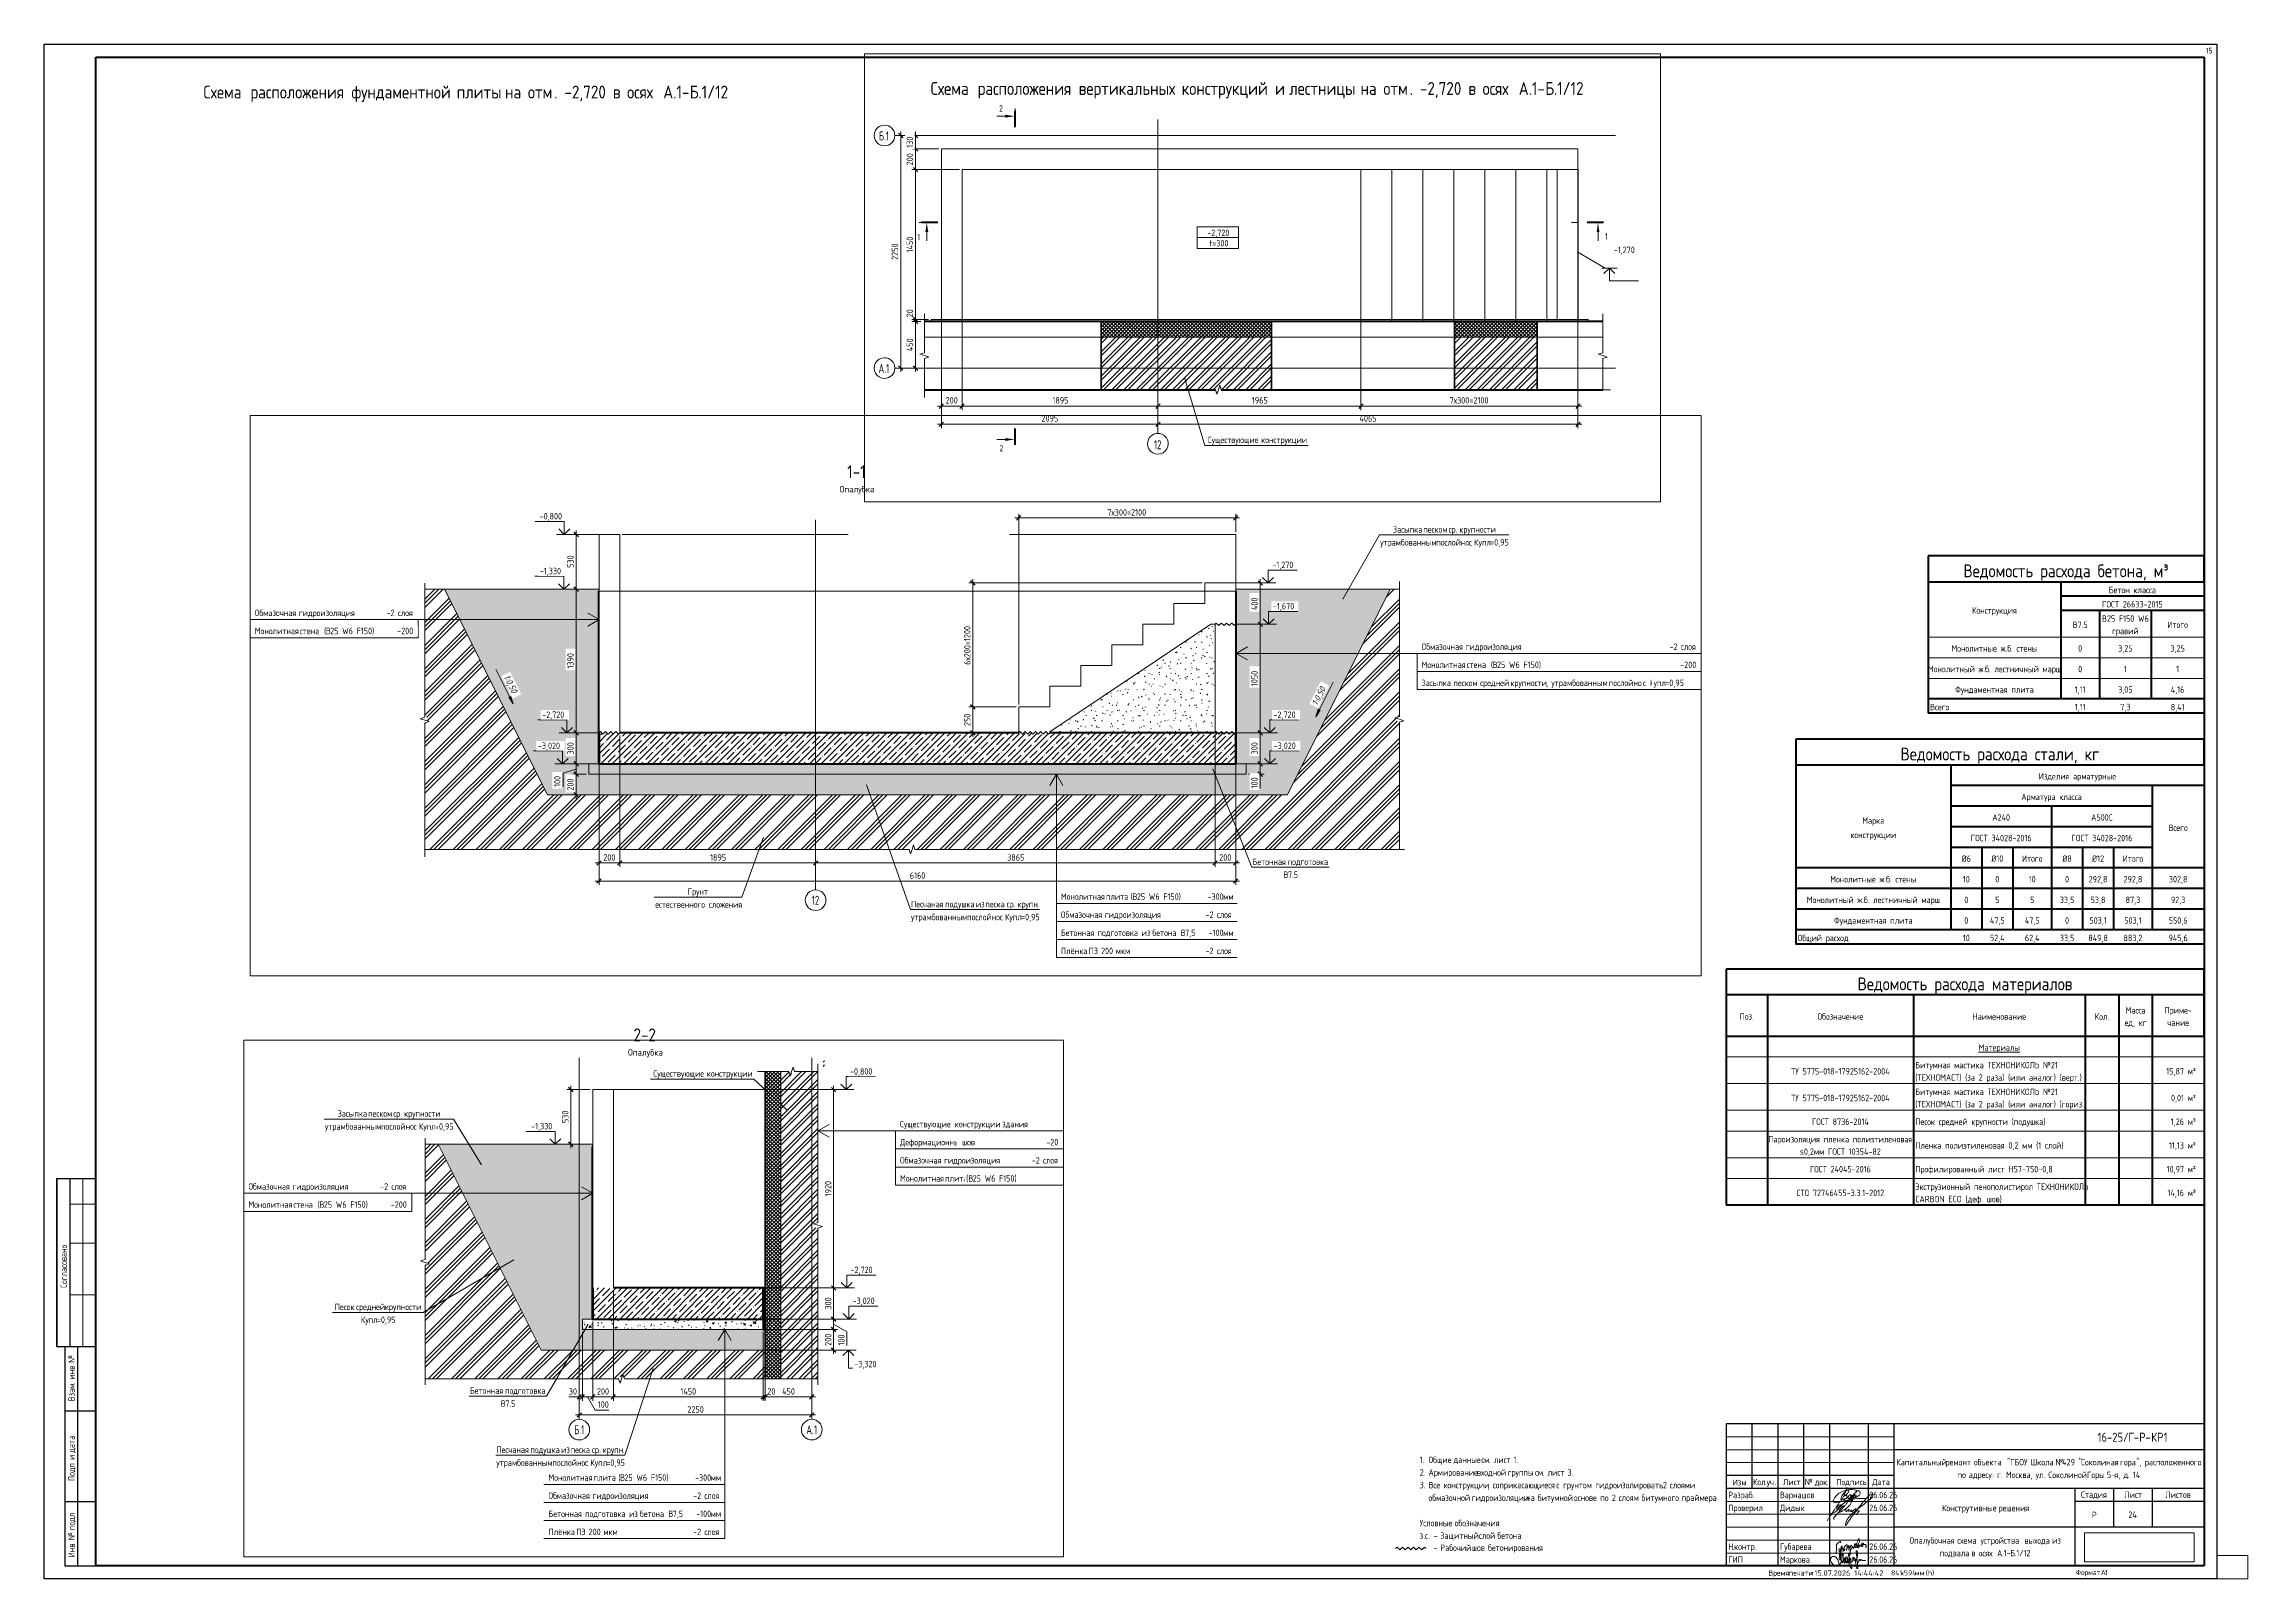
# Paper-space layout 'Layout1' of a CAD drawing. Header units: millimetres. Extents: x -841 to 12, y 0 to 594.
# The model-space entities are those that its viewports show. They can reach past a viewport. Long polylines and large blocks are cut down to what shows.
import ezdxf

# ---------------------------------------------------------------- set-up
doc = ezdxf.new("R2010")
doc.units = ezdxf.units.MM
for name, pattern in [('01 Штриховая _4 мм_', [6, 3.5, -2.5]), ('02 Штрихпунктирная _20 мм_', [25, 20, -2.5, 0, -2.5]), ('04 Пунктир 10мм', [10, 0, -10])]:
    doc.linetypes.add(name, pattern=pattern)
doc.layers.add('_NPLT_SIGN', color=5, linetype='Continuous', lineweight=9, plot=False)
doc.layers.add('NPLT_SIGN', color=5, linetype='Continuous', lineweight=9, plot=False)
for name, color, linetype, lineweight in [('AA_Dim', 7, 'Continuous', 9), ('AA_Dim-25', 7, 'Continuous', 9), ('AA_Linii', 7, 'Continuous', 9), ('AA_Oformlenie', 7, 'Continuous', 9), ('AA_Razrez', 7, 'Continuous', 9), ('AA_Vinoska', 7, 'Continuous', 9), ('AA_Visotnaya otmetka', 7, 'Continuous', 9), ('AF_Balki', 7, 'Continuous', 20), ('AF_Element', 7, 'Continuous', 20), ('AF_Element_Опалубка', 253, 'Continuous', 20), ('AF_Okno', 7, 'Continuous', 20), ('AF_Perekritie', 7, 'Continuous', 60), ('AF_Perekritie_Опалубка', 253, 'Continuous', 20), ('AF_Pokritie', 7, 'Continuous', 9), ('AF_Stena', 7, 'Continuous', 60), ('AF_Stena_Гидроизоляция', 253, 'Continuous', 20), ('AF_Stena_Опалубка', 253, 'Continuous', 20), ('Gen_Dim', 7, 'Continuous', 9), ('Gen_Stamp', 7, 'Continuous', 9), ('Gen_Table', 7, 'Continuous', 9), ('Gen_Text', 7, 'Continuous', 9), ('KR_Fundament', 7, 'Continuous', 20), ('Оси', 7, 'Continuous', 9)]:
    doc.layers.add(name, color=color, linetype=linetype, lineweight=lineweight)
doc.layers.add('AA_NPLT_Vports', color=254, linetype='Continuous', plot=False)
doc.styles.add('GOST Common', font='GOST_Common.ttf', dxfattribs={"width": 0.85, "height": 62.5})
doc.styles.add('GOST Common_1', font='GOST_Common.ttf', dxfattribs={"height": 2.5})
doc.styles.add('ISOCPEUR', font='isocpeur.ttf', dxfattribs={"width": 0.7, "height": 87.5})
doc.styles.add('ISOCPEUR_1', font='isocpeur.ttf', dxfattribs={"width": 0.85, "height": 62.5})
doc.styles.add('ISOCPEUR_10', font='isocpeur.ttf', dxfattribs={"width": 0.85, "height": 3.5})
doc.styles.add('ISOCPEUR_11', font='isocpeur.ttf', dxfattribs={"width": 0.75, "height": 2.5})
doc.styles.add('ISOCPEUR_12', font='isocpeur.ttf', dxfattribs={"width": 0.85, "height": 5})
doc.styles.add('ISOCPEUR_2', font='isocpeur.ttf', dxfattribs={"width": 0.9, "height": 62.5})
doc.styles.add('ISOCPEUR_3', font='isocpeur.ttf', dxfattribs={"width": 0.7, "height": 62.5})
doc.styles.add('ISOCPEUR_4', font='isocpeur.ttf', dxfattribs={"width": 0.85, "height": 2.5})
doc.styles.add('ISOCPEUR_5', font='isocpeur.ttf', dxfattribs={"width": 0.85, "height": 2.3})
doc.styles.add('ISOCPEUR_6', font='isocpeur.ttf', dxfattribs={"width": 0.85, "height": 2})
doc.styles.add('ISOCPEUR_7', font='isocpeur.ttf', dxfattribs={"width": 0.85, "height": 2.1})
doc.styles.add('ISOCPEUR_8', font='isocpeur.ttf', dxfattribs={"width": 0.9, "height": 2})
doc.styles.add('ISOCPEUR_9', font='isocpeur.ttf', dxfattribs={"height": 2.1})
doc.styles.add('ISOCPEUR_I', font='isocpeui.ttf', dxfattribs={"width": 0.85, "height": 62.5})
doc.styles.add('ISOCPEUR_I_1', font='isocpeui.ttf', dxfattribs={"width": 0.7, "height": 0.3})
doc.dimstyles.new('00_Точн_3_знака__прозр_', dxfattribs={"dimscale": 304.8, "dimtxt": 62.248823, "dimasz": 0.139436, "dimexe": 0.123031, "dimexo": 0.082021, "dimgap": 0.008202, "dimtad": 1, "dimdec": 3, "dimrnd": 0.001, "dimdsep": 46, "dimtxsty": 'ISOCPEUR_2', "dimblk1": 'OBLIQUE', "dimblk2": 'OBLIQUE', "dimsah": 1, "dimcen": 0.09, "dimdle": 0.123031, "dimazin": 0, "dimtfac": 1, "dimtdec": 4, "dimtix": 1, "dimtmove": 0, "dimatfit": 3, "dimfxl": 1, "dimtvp": 1, "dimtolj": 1, "dimtzin": 0, "dimlwd": 18, "dimlwe": 18, "dimarcsym": 2})
doc.dimstyles.new('00_Точн_3_знака__прозр__1', dxfattribs={"dimscale": 304.8, "dimtxt": 62.248823, "dimasz": 0.139436, "dimexe": 0.123031, "dimexo": 0.082021, "dimgap": 0.008202, "dimtad": 1, "dimdec": 3, "dimrnd": 0.001, "dimdsep": 46, "dimtxsty": 'ISOCPEUR_2', "dimblk1": 'OBLIQUE', "dimblk2": 'OBLIQUE', "dimsah": 1, "dimcen": 0.09, "dimdle": 0.123031, "dimazin": 0, "dimtfac": 1, "dimtdec": 4, "dimtix": 1, "dimtmove": 1, "dimatfit": 3, "dimfxl": 1, "dimtvp": 1, "dimtolj": 1, "dimtzin": 0, "dimlwd": 18, "dimlwe": 18, "dimarcsym": 2})
doc.dimstyles.new('01_Точн_3_знака__непрозр_', dxfattribs={"dimscale": 304.8, "dimtxt": 62.248823, "dimasz": 0.139436, "dimexe": 0.123031, "dimexo": 0.082021, "dimgap": 0.020505, "dimtad": 1, "dimdec": 3, "dimrnd": 0.001, "dimdsep": 46, "dimtxsty": 'ISOCPEUR_2', "dimblk1": 'OBLIQUE', "dimblk2": 'OBLIQUE', "dimsah": 1, "dimcen": 0.09, "dimdle": 0.123031, "dimazin": 0, "dimtfac": 1, "dimtdec": 4, "dimtix": 1, "dimtmove": 0, "dimatfit": 3, "dimfxl": 1, "dimtvp": 1, "dimtfill": 1, "dimtolj": 1, "dimtzin": 0, "dimlwd": 18, "dimlwe": 18, "dimarcsym": 2})
doc.dimstyles.new('01_Точн_3_знака__непрозр__1', dxfattribs={"dimscale": 304.8, "dimtxt": 62.248823, "dimasz": 0.139436, "dimexe": 0.123031, "dimexo": 0.082021, "dimgap": 0.020505, "dimtad": 1, "dimdec": 3, "dimrnd": 0.001, "dimdsep": 46, "dimtxsty": 'ISOCPEUR_2', "dimblk1": 'OBLIQUE', "dimblk2": 'OBLIQUE', "dimsah": 1, "dimcen": 0.09, "dimdle": 0.123031, "dimazin": 0, "dimtfac": 1, "dimtdec": 4, "dimtix": 1, "dimtmove": 1, "dimatfit": 3, "dimfxl": 1, "dimtvp": 1, "dimtfill": 1, "dimtolj": 1, "dimtzin": 0, "dimlwd": 18, "dimlwe": 18, "dimarcsym": 2})
picture_1 = doc.add_image_def('image1.jpg', size_in_pixel=(1429, 378))
pattern_1 = [(45, (73377.053, -1995), (-17.67767, 17.67767), []), (135, (73377.053, -1995), (-17.67767, -17.67767), [])]

psp = doc.layouts.get("Layout1")

# ---------------------------------------------------------------- texts
at = {"layer": 'AA_Vinoska', "char_height": 2.5, "attachment_point": 1}
for s, insert, width, style in [('Разраб', (-189.15, 33.74), 11.5162, 'ISOCPEUR_4'), ('Проверил', (-189.15, 28.74), 14.9234, 'ISOCPEUR_4'), ('\\fISOCPEUR|b0|i0|c204|p34|;\\W.85;.', (-179.65, 33.74), 0.7496, 'ISOCPEUR_4'), ('Дидык', (-169.15, 28.74), 9.8808, 'ISOCPEUR_4'), ('Варнашов', (-169.15, 33.74), 15.8093, 'ISOCPEUR_4'), ('26.06.26', (-134.54, 33.74), 11.0633, 'ISOCPEUR_11'), ('26.06.26', (-134.54, 28.74), 11.0633, 'ISOCPEUR_11'), (' - ', (-304.7, 13.31), 4.9745, 'ISOCPEUR_4'), ('Рабочий', (-300.59, 13.31), 13.288, 'ISOCPEUR_4'), ('\\fISOCPEUR|b0|i0|c204|p34|;\\W.85; ', (-289.63, 13.31), 1.5673, 'ISOCPEUR_4'), ('шов', (-288.34, 13.31), 5.9966, 'ISOCPEUR_4'), ('\\fISOCPEUR|b0|i0|c204|p34|;\\W.85; ', (-283.39, 13.31), 1.5673, 'ISOCPEUR_4'), ('бетонирования', (-282.1, 13.31), 24.5998, 'ISOCPEUR_4'), ('\\fISOCPEUR|b0|i0|c204|p34|;\\W.85;Н', (-189.15, 13.74), 2.0443, 'ISOCPEUR_4'), ('ГИП', (-189.15, 8.74), 5.9285, 'ISOCPEUR_4'), ('\\fISOCPEUR|b0|i0|c204|p34|;\\W.85;.', (-187.47, 13.74), 0.7496, 'ISOCPEUR_4'), ('контр', (-186.85, 13.74), 9.6764, 'ISOCPEUR_4'), ('\\fISOCPEUR|b0|i0|c204|p34|;\\W.85;.', (-178.86, 13.74), 0.7496, 'ISOCPEUR_4'), ('Губарева', (-169.15, 13.74), 13.3481, 'ISOCPEUR_11'), ('Маркова', (-169.15, 8.74), 13.765, 'ISOCPEUR_4'), ('26.06.26', (-134.54, 13.74), 11.0633, 'ISOCPEUR_11'), ('26.06.26', (-134.54, 8.74), 11.0633, 'ISOCPEUR_11')]:
    psp.add_mtext(s, dxfattribs=dict(at, insert=insert, width=width, style=style))
at = {"layer": 'Gen_Stamp', "attachment_point": 1}
for s, insert, char_height, width, style in [('15', (-4.32, 592.55), 2.1, 2.6576, 'ISOCPEUR_7'), ('\\fISOCPEUR|b0|i1|c204|p34|;\\W.7;0', (-164.85, 60.16), 0.3, 0.2245, 'ISOCPEUR_I_1'), ('16-25/', (-46.18, 56.59), 3.5, 14.4464, 'ISOCPEUR_10'), ('\\fISOCPEUR|b0|i0|c204|p34|;\\W.85;Г', (-34.26, 56.59), 3.5, 2.5213, 'ISOCPEUR_10'), ('\\fISOCPEUR|b0|i0|c204|p34|;\\W.85;-', (-32.18, 56.59), 3.5, 2.5213, 'ISOCPEUR_10'), ('\\fISOCPEUR|b0|i0|c204|p34|;\\W.85;Р', (-30.1, 56.59), 3.5, 2.9302, 'ISOCPEUR_10'), ('\\fISOCPEUR|b0|i0|c204|p34|;\\W.85;-', (-27.68, 56.59), 3.5, 2.5213, 'ISOCPEUR_10'), ('КР', (-25.45, 56.59), 3.5, 5.8603, 'ISOCPEUR_10'), ('\\fISOCPEUR|b0|i0|c204|p34|;\\W.85;1', (-20.62, 56.59), 3.5, 1.8399, 'ISOCPEUR_10'), ('Капитальный', (-124.1, 46.43), 2.5, 21.5333, 'ISOCPEUR_4'), ('\\fISOCPEUR|b0|i0|c204|p34|;\\W.85; ', (-106.33, 46.43), 2.5, 1.5673, 'ISOCPEUR_4'), ('ремонт', (-105.04, 46.43), 2.5, 11.7207, 'ISOCPEUR_4'), ('\\fISOCPEUR|b0|i0|c204|p34|;\\W.85; ', (-95.37, 46.43), 2.5, 1.5673, 'ISOCPEUR_4'), ('объекта', (-94.08, 46.43), 2.5, 13.9013, 'ISOCPEUR_4'), (' "', (-82.61, 46.43), 2.5, 3.1346, 'ISOCPEUR_4'), ('ГБОУ', (-80.02, 46.43), 2.5, 7.9728, 'ISOCPEUR_4'), ('\\fISOCPEUR|b0|i0|c204|p34|;\\W.85; ', (-73.44, 46.43), 2.5, 1.5673, 'ISOCPEUR_4'), ('Школа', (-72.15, 46.43), 2.5, 10.1534, 'ISOCPEUR_4'), ('\\fISOCPEUR|b0|i0|c204|p34|;\\W.85; ', (-63.77, 46.43), 2.5, 1.5673, 'ISOCPEUR_4'), ('\\fISOCPEUR|b0|i0|c204|p34|;\\W.85;№', (-62.48, 46.43), 2.5, 3.1346, 'ISOCPEUR_4'), ('429 "', (-59.89, 46.43), 2.5, 8.8586, 'ISOCPEUR_4'), ('Соколиная', (-52.58, 46.43), 2.5, 16.7633, 'ISOCPEUR_4'), ('\\fISOCPEUR|b0|i0|c204|p34|;\\W.85; ', (-38.75, 46.43), 2.5, 1.5673, 'ISOCPEUR_4'), ('гора', (-37.46, 46.43), 2.5, 7.5639, 'ISOCPEUR_4'), ('", ', (-31.22, 46.43), 2.5, 4.0205, 'ISOCPEUR_4'), ('расположенного', (-27.9, 46.43), 2.5, 26.1671, 'ISOCPEUR_4'), ('по', (-100.37, 41.53), 2.5, 3.6797, 'ISOCPEUR_4'), ('\\fISOCPEUR|b0|i0|c204|p34|;\\W.85; ', (-97.34, 41.53), 2.5, 1.5673, 'ISOCPEUR_4'), ('адресу', (-96.04, 41.53), 2.5, 10.9711, 'ISOCPEUR_4'), (': ', (-86.99, 41.53), 2.5, 2.3169, 'ISOCPEUR_4'), ('\\fISOCPEUR|b0|i0|c204|p34|;\\W.85;г', (-85.08, 41.53), 2.5, 1.8399, 'ISOCPEUR_4'), ('. ', (-83.56, 41.53), 2.5, 2.3169, 'ISOCPEUR_4'), ('Москва', (-81.65, 41.53), 2.5, 11.4481, 'ISOCPEUR_4'), (', ', (-72.21, 41.53), 2.5, 2.4532, 'ISOCPEUR_4'), ('ул', (-70.18, 41.53), 2.5, 3.6797, 'ISOCPEUR_4'), ('. ', (-67.15, 41.53), 2.5, 2.3169, 'ISOCPEUR_4'), ('Соколиной', (-65.23, 41.53), 2.5, 16.5589, 'ISOCPEUR_4'), ('\\fISOCPEUR|b0|i0|c204|p34|;\\W.85; ', (-51.57, 41.53), 2.5, 1.5673, 'ISOCPEUR_4'), ('Горы', (-50.28, 41.53), 2.5, 7.5639, 'ISOCPEUR_4'), (' 5-', (-44.04, 41.53), 2.5, 5.247, 'ISOCPEUR_4'), ('\\fISOCPEUR|b0|i0|c204|p34|;\\W.85;я', (-39.71, 41.53), 2.5, 1.8399, 'ISOCPEUR_4'), (', ', (-38.19, 41.53), 2.5, 2.4532, 'ISOCPEUR_4'), ('\\fISOCPEUR|b0|i0|c204|p34|;\\W.85;д', (-36.17, 41.53), 2.5, 1.8399, 'ISOCPEUR_4'), ('. 14', (-34.65, 41.53), 2.5, 5.6559, 'ISOCPEUR_4'), ('Конструтивные', (-106.39, 28.68), 2.5, 25.0086, 'ISOCPEUR_4'), ('\\fISOCPEUR|b0|i0|c204|p34|;\\W.85; ', (-85.76, 28.68), 2.5, 1.5673, 'ISOCPEUR_4'), ('решения', (-84.47, 28.68), 2.5, 13.3561, 'ISOCPEUR_4'), ('24', (-34.24, 26.12), 2.5, 3.8842, 'ISOCPEUR_4'), ('Опалубочная', (-118.99, 16.13), 2.5, 20.8519, 'ISOCPEUR_4'), ('подвала', (-107.29, 11.24), 2.5, 13.288, 'ISOCPEUR_4'), ('\\fISOCPEUR|b0|i0|c204|p34|;\\W.85; ', (-101.78, 16.13), 2.5, 1.5673, 'ISOCPEUR_4'), ('схема', (-100.49, 16.13), 2.5, 9.3357, 'ISOCPEUR_4'), ('\\fISOCPEUR|b0|i0|c204|p34|;\\W.85; ', (-96.33, 11.24), 2.5, 1.5673, 'ISOCPEUR_4'), ('\\fISOCPEUR|b0|i0|c204|p34|;\\W.85;в', (-95.04, 11.24), 2.5, 1.8399, 'ISOCPEUR_4'), ('\\fISOCPEUR|b0|i0|c204|p34|;\\W.85; ', (-93.52, 11.24), 2.5, 1.5673, 'ISOCPEUR_4'), ('\\fISOCPEUR|b0|i0|c204|p34|;\\W.85; ', (-92.79, 16.13), 2.5, 1.5673, 'ISOCPEUR_4'), ('осях', (-92.22, 11.24), 2.5, 7.0869, 'ISOCPEUR_4'), ('устройства', (-91.49, 16.13), 2.5, 19.012, 'ISOCPEUR_4'), ('\\fISOCPEUR|b0|i0|c204|p34|;\\W.85; ', (-86.38, 11.24), 2.5, 1.5673, 'ISOCPEUR_4'), ('\\fISOCPEUR|b0|i0|c204|p34|;\\W.85;А', (-85.08, 11.24), 2.5, 2.3169, 'ISOCPEUR_4'), ('.1-', (-83.17, 11.24), 2.5, 3.8842, 'ISOCPEUR_4'), ('\\fISOCPEUR|b0|i0|c204|p34|;\\W.85;Б', (-79.97, 11.24), 2.5, 2.0443, 'ISOCPEUR_4'), ('.1/12', (-78.28, 11.24), 2.5, 7.0188, 'ISOCPEUR_4'), ('\\fISOCPEUR|b0|i0|c204|p34|;\\W.85; ', (-75.81, 16.13), 2.5, 1.5673, 'ISOCPEUR_4'), ('выхода', (-74.51, 16.13), 2.5, 11.4481, 'ISOCPEUR_4'), ('\\fISOCPEUR|b0|i0|c204|p34|;\\W.85; ', (-65.07, 16.13), 2.5, 1.5673, 'ISOCPEUR_4'), ('из', (-63.77, 16.13), 2.5, 3.5435, 'ISOCPEUR_4')]:
    psp.add_mtext(s, dxfattribs=dict(at, insert=insert, char_height=char_height, width=width, style=style))
at = {"layer": 'Gen_Stamp', "insert": (-155.83, 3.3), "char_height": 2.1, "width": 29.1142, "attachment_point": 1, "line_spacing_factor": 1.149209, "style": 'ISOCPEUR_9'}
psp.add_mtext('15.07.2026 14:44:42', dxfattribs=at)
at = {"layer": 'Gen_Table', "line_spacing_factor": 1.149209}
for s, insert, char_height, width, attachment_point, style in [('Ведомость расхода бетона, м\\fISOCPEUR|b0|i0|c238|p34|;\\W.85;³', (-58.39, 392.63), 5, 98.3566, 2, 'ISOCPEUR_12'), ('Бетон класса', (-32.71, 383.99), 2.5, 21.5715, 2, 'ISOCPEUR_4'), ('Конструкция', (-86.11, 376.06), 2.5, 20.1075, 2, 'ISOCPEUR_4'), ('ГОСТ 26633-2015', (-32.71, 378.45), 2.5, 26.1428, 2, 'ISOCPEUR_4'), ('В7.5', (-52.93, 370.52), 2.5, 6.2743, 2, 'ISOCPEUR_4'), ('B25 F150 W6\\Pгравий', (-35.43, 372.91), 2.5, 19.5697, 2, 'ISOCPEUR_4'), ('Итого', (-15.21, 370.52), 2.5, 9.5608, 2, 'ISOCPEUR_4'), ('Монолитные ж.б. стены', (-86.11, 361.37), 2.5, 36.6895, 2, 'ISOCPEUR_4'), ('\\fISOCPEUR|b0|i0|c204|p34|;\\W.85;0', (-52.93, 361.37), 2.5, 1.7628, 2, 'ISOCPEUR_4'), ('3,25', (-35.43, 361.37), 2.5, 6.1548, 2, 'ISOCPEUR_4'), ('3,25', (-15.21, 361.37), 2.5, 6.1548, 2, 'ISOCPEUR_4'), ('Монолитный ж.б. лестничный марш', (-86.11, 353.39), 2.5, 55.0343, 2, 'ISOCPEUR_4'), ('\\fISOCPEUR|b0|i0|c204|p34|;\\W.85;0', (-52.93, 353.39), 2.5, 1.7628, 2, 'ISOCPEUR_4'), ('\\fISOCPEUR|b0|i0|c204|p34|;\\W.85;1', (-35.43, 353.39), 2.5, 1.2549, 2, 'ISOCPEUR_4'), ('\\fISOCPEUR|b0|i0|c204|p34|;\\W.85;1', (-15.21, 353.39), 2.5, 1.2549, 2, 'ISOCPEUR_4'), ('Фундаментная плита', (-86.11, 345.42), 2.5, 34.1798, 2, 'ISOCPEUR_4'), ('1,11', (-52.93, 345.42), 2.5, 4.631, 2, 'ISOCPEUR_4'), ('3,05', (-35.43, 345.42), 2.5, 6.1548, 2, 'ISOCPEUR_4'), ('4,16', (-15.21, 345.42), 2.5, 5.8859, 2, 'ISOCPEUR_4'), ('Всего', (-111.02, 338.66), 2.5, 8.784, 1, 'ISOCPEUR_4'), ('1,11', (-52.93, 338.66), 2.5, 4.631, 2, 'ISOCPEUR_4'), ('7,3', (-35.43, 338.66), 2.5, 4.392, 2, 'ISOCPEUR_4'), ('8,41', (-15.21, 338.66), 2.5, 5.8859, 2, 'ISOCPEUR_4'), ('Ведомость расхода стали, кг', (-84, 321.76), 5, 94.5921, 2, 'ISOCPEUR_12'), ('Изделия арматурные', (-54, 311.9), 2.5, 33.0445, 2, 'ISOCPEUR_4'), ('Арматура класса', (-64, 303.93), 2.5, 27.8458, 2, 'ISOCPEUR_4'), ('Марка', (-133, 294.73), 2.5, 9.7998, 2, 'ISOCPEUR_4'), ('А240', (-83.5, 295.95), 2.5, 7.798, 2, 'ISOCPEUR_4'), ('А500С', (-44.5, 295.95), 2.5, 9.3218, 2, 'ISOCPEUR_4'), ('Всего', (-15, 291.96), 2.5, 8.784, 2, 'ISOCPEUR_4'), ('конструкции', (-133, 289.2), 2.5, 19.8685, 2, 'ISOCPEUR_4'), ('ГОСТ 34028-2016', (-83.5, 287.98), 2.5, 26.3818, 2, 'ISOCPEUR_4'), ('ГОСТ 34028-2016', (-44.5, 287.98), 2.5, 26.3818, 2, 'ISOCPEUR_4'), ('Ø6', (-97, 280), 2.5, 4.2725, 2, 'ISOCPEUR_4'), ('Ø10', (-85, 280), 2.5, 5.5273, 2, 'ISOCPEUR_4'), ('Итого', (-71.5, 280), 2.5, 9.5608, 2, 'ISOCPEUR_4'), ('Ø8', (-58, 280), 2.5, 4.2725, 2, 'ISOCPEUR_4'), ('Ø12', (-46, 280), 2.5, 5.5273, 2, 'ISOCPEUR_4'), ('Итого', (-32.5, 280), 2.5, 9.5608, 2, 'ISOCPEUR_4'), ('Монолитные ж.б. стены', (-133, 272.03), 2.5, 36.6895, 2, 'ISOCPEUR_4'), ('10', (-97, 272.03), 2.5, 3.0176, 2, 'ISOCPEUR_4'), ('\\fISOCPEUR|b0|i0|c204|p34|;\\W.85;0', (-85, 272.03), 2.5, 1.7628, 2, 'ISOCPEUR_4'), ('10', (-71.5, 272.03), 2.5, 3.0176, 2, 'ISOCPEUR_4'), ('\\fISOCPEUR|b0|i0|c204|p34|;\\W.85;0', (-58, 272.03), 2.5, 1.7628, 2, 'ISOCPEUR_4'), ('292,8', (-46, 272.03), 2.5, 7.9175, 2, 'ISOCPEUR_4'), ('292,8', (-32.5, 272.03), 2.5, 7.9175, 2, 'ISOCPEUR_4'), ('302,8', (-15, 272.03), 2.5, 7.9175, 2, 'ISOCPEUR_4'), ('Монолитный ж.б. лестничный марш', (-133, 264.05), 2.5, 55.0343, 2, 'ISOCPEUR_4'), ('Фундаментная плита', (-133, 256.08), 2.5, 34.1798, 2, 'ISOCPEUR_4'), ('\\fISOCPEUR|b0|i0|c204|p34|;\\W.85;0', (-97, 264.05), 2.5, 1.7628, 2, 'ISOCPEUR_4'), ('\\fISOCPEUR|b0|i0|c204|p34|;\\W.85;0', (-97, 256.08), 2.5, 1.7628, 2, 'ISOCPEUR_4'), ('47,5', (-85, 256.08), 2.5, 6.3938, 2, 'ISOCPEUR_4'), ('\\fISOCPEUR|b0|i0|c204|p34|;\\W.85;5', (-85, 264.05), 2.5, 1.7628, 2, 'ISOCPEUR_4'), ('47,5', (-71.5, 256.08), 2.5, 6.3938, 2, 'ISOCPEUR_4'), ('\\fISOCPEUR|b0|i0|c204|p34|;\\W.85;5', (-71.5, 264.05), 2.5, 1.7628, 2, 'ISOCPEUR_4'), ('33,5', (-58, 264.05), 2.5, 6.1548, 2, 'ISOCPEUR_4'), ('\\fISOCPEUR|b0|i0|c204|p34|;\\W.85;0', (-58, 256.08), 2.5, 1.7628, 2, 'ISOCPEUR_4'), ('503,1', (-46, 256.08), 2.5, 7.4096, 2, 'ISOCPEUR_4'), ('53,8', (-46, 264.05), 2.5, 6.1548, 2, 'ISOCPEUR_4'), ('503,1', (-32.5, 256.08), 2.5, 7.4096, 2, 'ISOCPEUR_4'), ('87,3', (-32.5, 264.05), 2.5, 6.1548, 2, 'ISOCPEUR_4'), ('550,6', (-15, 256.08), 2.5, 7.9175, 2, 'ISOCPEUR_4'), ('92,3', (-15, 264.05), 2.5, 6.1548, 2, 'ISOCPEUR_4'), ('Общий расход', (-162.25, 249.32), 2.5, 21.8404, 1, 'ISOCPEUR_4'), ('10', (-97, 249.32), 2.5, 3.0176, 2, 'ISOCPEUR_4'), ('52,4', (-85, 249.32), 2.5, 6.3938, 2, 'ISOCPEUR_4'), ('62,4', (-71.5, 249.32), 2.5, 6.3938, 2, 'ISOCPEUR_4'), ('33,5', (-58, 249.32), 2.5, 6.1548, 2, 'ISOCPEUR_4'), ('849,8', (-46, 249.32), 2.5, 8.1565, 2, 'ISOCPEUR_4'), ('883,2', (-32.5, 249.32), 2.5, 7.9175, 2, 'ISOCPEUR_4'), ('945,6', (-15, 249.32), 2.5, 8.1565, 2, 'ISOCPEUR_4'), ('Ведомость расхода материалов', (-97.5, 232.79), 5, 101.9419, 2, 'ISOCPEUR_12'), ('Поз.', (-182, 218.91), 2.5, 6.1548, 2, 'ISOCPEUR_4'), ('Обозначение', (-145.75, 218.91), 2.5, 19.749, 2, 'ISOCPEUR_4'), ('Наименование', (-84.25, 218.91), 2.5, 22.1093, 2, 'ISOCPEUR_4'), ('Кол.', (-44.5, 218.91), 2.5, 6.2743, 2, 'ISOCPEUR_4'), ('Масса\\Pед, кг', (-31.5, 221.31), 2.5, 9.4114, 2, 'ISOCPEUR_4'), ('Приме-\\Pчание', (-15, 221.31), 2.5, 11.0547, 2, 'ISOCPEUR_4'), ('\\LМатериалы', (-84.25, 206.89), 2.5, 17.5978, 2, 'ISOCPEUR_4'), ('ТУ 5775-018-17925162-2004', (-145.75, 197.71), 2.5, 42.9937, 2, 'ISOCPEUR_4'), ('Битумная мастика ТЕХНОНИКОЛЬ №21\\P(ТЕХНОМАСТ) (за 2 раза) (или аналог) (верт.)', (-116.75, 200.1), 2.5, 72.901, 1, 'ISOCPEUR_4'), ('15,87', (-12.75, 197.71), 2.5, 7.4096, 3, 'ISOCPEUR_4'), ('м\\fISOCPEUR|b0|i0|c238|p34|;\\W.85;²', (-11.25, 197.71), 2.5, 3.4957, 1, 'ISOCPEUR_4'), ('Битумная мастика ТЕХНОНИКОЛЬ №21\\P(ТЕХНОМАСТ) (за 2 раза) (или аналог) (гориз.)', (-116.75, 189.78), 2.5, 74.0364, 1, 'ISOCPEUR_4'), ('ТУ 5775-018-17925162-2004', (-145.75, 187.38), 2.5, 42.9937, 2, 'ISOCPEUR_4'), ('0,01', (-12.75, 187.38), 2.5, 5.6468, 3, 'ISOCPEUR_4'), ('м\\fISOCPEUR|b0|i0|c238|p34|;\\W.85;²', (-11.25, 187.38), 2.5, 3.4957, 1, 'ISOCPEUR_4'), ('Пароизоляция пленка полиэтиленовая\\Ps0,2мм ГОСТ 10354-82', (-145.75, 171.41), 2.5, 60.9799, 2, 'ISOCPEUR_4'), ('ГОСТ 8736-2014', (-145.75, 178.2), 2.5, 24.619, 2, 'ISOCPEUR_4'), ('Песок средней крупности (подушка)', (-116.75, 178.2), 2.5, 56.5581, 1, 'ISOCPEUR_4'), ('1,26', (-12.75, 178.2), 2.5, 5.6468, 3, 'ISOCPEUR_4'), ('м\\fISOCPEUR|b0|i0|c238|p34|;\\W.85;³', (-11.25, 178.2), 2.5, 3.3762, 1, 'ISOCPEUR_4'), ('Пленка полиэтиленовая 0,2 мм (1 слой)', (-116.75, 169.01), 2.5, 62.414, 1, 'ISOCPEUR_4'), ('11,13', (-12.75, 169.01), 2.5, 6.3938, 3, 'ISOCPEUR_4'), ('м\\fISOCPEUR|b0|i0|c238|p34|;\\W.85;²', (-11.25, 169.01), 2.5, 3.4957, 1, 'ISOCPEUR_4'), ('ГОСТ 24045-2016', (-145.75, 159.83), 2.5, 26.6208, 2, 'ISOCPEUR_4'), ('Профилированный лист Н57-750-0,8', (-116.75, 159.83), 2.5, 56.6776, 1, 'ISOCPEUR_4'), ('10,97', (-12.75, 159.83), 2.5, 7.4096, 3, 'ISOCPEUR_4'), ('м\\fISOCPEUR|b0|i0|c238|p34|;\\W.85;²', (-11.25, 159.83), 2.5, 3.4957, 1, 'ISOCPEUR_4'), ('СТО 72746455-3.3.1-2012', (-145.75, 150.65), 2.5, 38.1834, 2, 'ISOCPEUR_4'), ('Экструзионный пенополистирол ТЕХНОНИКОЛЬ\\PCARBON ECO (деф. шов)', (-116.75, 153.04), 2.5, 73.4687, 1, 'ISOCPEUR_4'), ('14,16', (-12.75, 150.65), 2.5, 7.1407, 3, 'ISOCPEUR_4'), ('м\\fISOCPEUR|b0|i0|c238|p34|;\\W.85;³', (-11.25, 150.65), 2.5, 3.3762, 1, 'ISOCPEUR_4')]:
    psp.add_mtext(s, dxfattribs=dict(at, insert=insert, char_height=char_height, width=width, attachment_point=attachment_point, style=style))
at = {"layer": 'Gen_Text', "attachment_point": 1}
for s, insert, char_height, width, style in [('Схема', (-779.33, 577.94), 5, 19.012, 'ISOCPEUR_12'), ('\\fISOCPEUR|b0|i0|c204|p34|;\\W.85; ', (-763.65, 577.94), 5, 3.0665, 'ISOCPEUR_12'), ('расположения', (-761.12, 577.94), 5, 44.2932, 'ISOCPEUR_12'), ('\\fISOCPEUR|b0|i0|c204|p34|;\\W.85; ', (-724.57, 577.94), 5, 3.0665, 'ISOCPEUR_12'), ('фундаментной', (-722.04, 577.94), 5, 46.3375, 'ISOCPEUR_12'), ('\\fISOCPEUR|b0|i0|c204|p34|;\\W.85; ', (-683.81, 577.94), 5, 3.0665, 'ISOCPEUR_12'), ('плиты', (-681.28, 577.94), 5, 19.5572, 'ISOCPEUR_12'), ('\\fISOCPEUR|b0|i0|c204|p34|;\\W.85; ', (-665.14, 577.94), 5, 3.0665, 'ISOCPEUR_12'), ('на', (-662.61, 577.94), 5, 7.7002, 'ISOCPEUR_12'), ('\\fISOCPEUR|b0|i0|c204|p34|;\\W.85; ', (-656.26, 577.94), 5, 3.0665, 'ISOCPEUR_12'), ('отм', (-653.73, 577.94), 5, 12.334, 'ISOCPEUR_12'), ('. -2,720 ', (-643.55, 577.94), 5, 27.5299, 'ISOCPEUR_12'), ('\\fISOCPEUR|b0|i0|c204|p34|;\\W.85;в', (-620.84, 577.94), 5, 3.6116, 'ISOCPEUR_12'), ('\\fISOCPEUR|b0|i0|c204|p34|;\\W.85; ', (-617.86, 577.94), 5, 3.0665, 'ISOCPEUR_12'), ('осях', (-615.33, 577.94), 5, 13.9013, 'ISOCPEUR_12'), ('\\fISOCPEUR|b0|i0|c204|p34|;\\W.85; ', (-603.86, 577.94), 5, 3.0665, 'ISOCPEUR_12'), ('\\fISOCPEUR|b0|i0|c204|p34|;\\W.85;А', (-601.33, 577.94), 5, 4.6338, 'ISOCPEUR_12'), ('.1-', (-597.51, 577.94), 5, 7.7684, 'ISOCPEUR_12'), ('\\fISOCPEUR|b0|i0|c204|p34|;\\W.85;Б', (-591.1, 577.94), 5, 4.0886, 'ISOCPEUR_12'), ('.1/12', (-587.72, 577.94), 5, 13.9694, 'ISOCPEUR_12'), ('Схема', (-497.87, 579.32), 5, 19.012, 'ISOCPEUR_12'), ('\\fISOCPEUR|b0|i0|c204|p34|;\\W.85; ', (-482.18, 579.32), 5, 3.0665, 'ISOCPEUR_12'), ('расположения', (-479.65, 579.32), 5, 44.2932, 'ISOCPEUR_12'), ('\\fISOCPEUR|b0|i0|c204|p34|;\\W.85; ', (-443.1, 579.32), 5, 3.0665, 'ISOCPEUR_12'), ('вертикальных', (-440.57, 579.32), 5, 45.3154, 'ISOCPEUR_12'), ('\\fISOCPEUR|b0|i0|c204|p34|;\\W.85; ', (-403.19, 579.32), 5, 3.0665, 'ISOCPEUR_12'), ('конструкций', (-400.66, 579.32), 5, 40.6816, 'ISOCPEUR_12'), ('\\fISOCPEUR|b0|i0|c204|p34|;\\W.85; ', (-367.09, 579.32), 5, 3.0665, 'ISOCPEUR_12'), ('\\fISOCPEUR|b0|i0|c204|p34|;\\W.85;и', (-364.56, 579.32), 5, 3.6116, 'ISOCPEUR_12'), ('\\fISOCPEUR|b0|i0|c204|p34|;\\W.85; ', (-361.58, 579.32), 5, 3.0665, 'ISOCPEUR_12'), ('лестницы', (-359.05, 579.32), 5, 30.3238, 'ISOCPEUR_12'), ('\\fISOCPEUR|b0|i0|c204|p34|;\\W.85; ', (-334.03, 579.32), 5, 3.0665, 'ISOCPEUR_12'), ('на', (-331.5, 579.32), 5, 7.7002, 'ISOCPEUR_12'), ('\\fISOCPEUR|b0|i0|c204|p34|;\\W.85; ', (-325.15, 579.32), 5, 3.0665, 'ISOCPEUR_12'), ('отм', (-322.62, 579.32), 5, 12.334, 'ISOCPEUR_12'), ('. -2,720 ', (-312.44, 579.32), 5, 27.5299, 'ISOCPEUR_12'), ('\\fISOCPEUR|b0|i0|c204|p34|;\\W.85;в', (-289.73, 579.32), 5, 3.6116, 'ISOCPEUR_12'), ('\\fISOCPEUR|b0|i0|c204|p34|;\\W.85; ', (-286.75, 579.32), 5, 3.0665, 'ISOCPEUR_12'), ('осях', (-284.22, 579.32), 5, 13.9013, 'ISOCPEUR_12'), ('\\fISOCPEUR|b0|i0|c204|p34|;\\W.85; ', (-272.75, 579.32), 5, 3.0665, 'ISOCPEUR_12'), ('\\fISOCPEUR|b0|i0|c204|p34|;\\W.85;А', (-270.22, 579.32), 5, 4.6338, 'ISOCPEUR_12'), ('.1-', (-266.39, 579.32), 5, 7.7684, 'ISOCPEUR_12'), ('\\fISOCPEUR|b0|i0|c204|p34|;\\W.85;Б', (-259.98, 579.32), 5, 4.0886, 'ISOCPEUR_12'), ('.1/12', (-256.61, 579.32), 5, 13.9694, 'ISOCPEUR_12'), ('1.', (-308.58, 47.35), 2.5, 4.1569, 'ISOCPEUR_4'), ('Общие', (-305.15, 47.35), 2.5, 10.1534, 'ISOCPEUR_4'), ('\\fISOCPEUR|b0|i0|c204|p34|;\\W.85; ', (-296.77, 47.35), 2.5, 1.5673, 'ISOCPEUR_4'), ('данные', (-295.48, 47.35), 2.5, 11.4481, 'ISOCPEUR_4'), ('\\fISOCPEUR|b0|i0|c204|p34|;\\W.85; ', (-286.03, 47.35), 2.5, 1.5673, 'ISOCPEUR_4'), ('см', (-284.74, 47.35), 2.5, 3.6116, 'ISOCPEUR_4'), ('. ', (-281.76, 47.35), 2.5, 2.3169, 'ISOCPEUR_4'), ('лист', (-279.85, 47.35), 2.5, 7.5639, 'ISOCPEUR_4'), (' 1.', (-273.61, 47.35), 2.5, 3.6116, 'ISOCPEUR_4'), ('2.', (-308.58, 42.45), 2.5, 4.1569, 'ISOCPEUR_4'), ('3.', (-308.58, 37.56), 2.5, 4.1569, 'ISOCPEUR_4'), ('Армирование', (-305.15, 42.45), 2.5, 21.1245, 'ISOCPEUR_4'), ('Все', (-305.15, 37.56), 2.5, 5.4515, 'ISOCPEUR_4'), ('\\fISOCPEUR|b0|i0|c204|p34|;\\W.85; ', (-300.65, 37.56), 2.5, 1.5673, 'ISOCPEUR_4'), ('конструкции', (-299.36, 37.56), 2.5, 20.6475, 'ISOCPEUR_4'), ('\\fISOCPEUR|b0|i0|c204|p34|;\\W.85; ', (-287.72, 42.45), 2.5, 1.5673, 'ISOCPEUR_4'), ('входной', (-286.42, 42.45), 2.5, 12.8791, 'ISOCPEUR_4'), (', ', (-282.32, 37.56), 2.5, 2.4532, 'ISOCPEUR_4'), ('соприкасающиеся', (-280.3, 37.56), 2.5, 28.2795, 'ISOCPEUR_4'), ('\\fISOCPEUR|b0|i0|c204|p34|;\\W.85; ', (-275.8, 42.45), 2.5, 1.5673, 'ISOCPEUR_4'), ('группы', (-274.5, 42.45), 2.5, 11.2437, 'ISOCPEUR_4'), ('\\fISOCPEUR|b0|i0|c204|p34|;\\W.85; ', (-265.23, 42.45), 2.5, 1.5673, 'ISOCPEUR_4'), ('см', (-263.93, 42.45), 2.5, 3.6116, 'ISOCPEUR_4'), ('. ', (-260.95, 42.45), 2.5, 2.3169, 'ISOCPEUR_4'), ('лист', (-259.04, 42.45), 2.5, 7.5639, 'ISOCPEUR_4'), ('\\fISOCPEUR|b0|i0|c204|p34|;\\W.85; ', (-256.96, 37.56), 2.5, 1.5673, 'ISOCPEUR_4'), ('\\fISOCPEUR|b0|i0|c204|p34|;\\W.85;с', (-255.67, 37.56), 2.5, 1.5673, 'ISOCPEUR_4'), ('\\fISOCPEUR|b0|i0|c204|p34|;\\W.85; ', (-254.38, 37.56), 2.5, 1.5673, 'ISOCPEUR_4'), ('грунтом', (-253.08, 37.56), 2.5, 13.5605, 'ISOCPEUR_4'), (' 3.', (-252.8, 42.45), 2.5, 4.1567, 'ISOCPEUR_4'), ('\\fISOCPEUR|b0|i0|c204|p34|;\\W.85; ', (-241.89, 37.56), 2.5, 1.5673, 'ISOCPEUR_4'), ('гидроизолировать', (-240.6, 37.56), 2.5, 29.9831, 'ISOCPEUR_4'), (' 2 ', (-215.86, 37.56), 2.5, 4.9745, 'ISOCPEUR_4'), ('слоями', (-211.76, 37.56), 2.5, 10.9711, 'ISOCPEUR_4'), ('\\fISOCPEUR|b0|i0|c204|p34|;\\W.85; ', (-202.71, 37.56), 2.5, 1.5673, 'ISOCPEUR_4'), ('обмазочной', (-305.15, 32.66), 2.5, 18.6713, 'ISOCPEUR_4'), ('\\fISOCPEUR|b0|i0|c204|p34|;\\W.85; ', (-289.74, 32.66), 2.5, 1.5673, 'ISOCPEUR_4'), ('гидроизоляции', (-288.45, 32.66), 2.5, 23.9865, 'ISOCPEUR_4'), ('\\fISOCPEUR|b0|i0|c204|p34|;\\W.85; ', (-268.66, 32.66), 2.5, 1.5673, 'ISOCPEUR_4'), ('на', (-267.36, 32.66), 2.5, 3.8842, 'ISOCPEUR_4'), ('\\fISOCPEUR|b0|i0|c204|p34|;\\W.85; ', (-264.16, 32.66), 2.5, 1.5673, 'ISOCPEUR_4'), ('битумной', (-262.87, 32.66), 2.5, 15.4004, 'ISOCPEUR_4'), ('\\fISOCPEUR|b0|i0|c204|p34|;\\W.85; ', (-250.16, 32.66), 2.5, 1.5673, 'ISOCPEUR_4'), ('основе', (-248.87, 32.66), 2.5, 10.7667, 'ISOCPEUR_4'), ('\\fISOCPEUR|b0|i0|c204|p34|;\\W.85; ', (-239.98, 32.66), 2.5, 1.5673, 'ISOCPEUR_4'), ('по', (-238.69, 32.66), 2.5, 3.6797, 'ISOCPEUR_4'), (' 2 ', (-235.65, 32.66), 2.5, 4.9745, 'ISOCPEUR_4'), ('слоям', (-231.55, 32.66), 2.5, 9.1312, 'ISOCPEUR_4'), ('\\fISOCPEUR|b0|i0|c204|p34|;\\W.85; ', (-224.02, 32.66), 2.5, 1.5673, 'ISOCPEUR_4'), ('битумного', (-222.72, 32.66), 2.5, 17.2403, 'ISOCPEUR_4'), ('\\fISOCPEUR|b0|i0|c204|p34|;\\W.85; ', (-208.5, 32.66), 2.5, 1.5673, 'ISOCPEUR_4'), ('праймера', (-207.2, 32.66), 2.5, 15.3323, 'ISOCPEUR_4'), ('\\fISOCPEUR|b0|i0|c204|p34|;\\W.85;.', (-194.55, 32.66), 2.5, 0.7496, 'ISOCPEUR_4'), ('Условные', (-308.58, 22.87), 2.5, 14.8553, 'ISOCPEUR_4'), ('\\fISOCPEUR|b0|i0|c204|p34|;\\W.85;з', (-308.58, 17.98), 2.5, 1.7036, 'ISOCPEUR_4'), ('\\fISOCPEUR|b0|i0|c204|p34|;\\W.85;с', (-306.55, 17.98), 2.5, 1.5673, 'ISOCPEUR_4'), ('Защитный', (-300.54, 17.98), 2.5, 16.4907, 'ISOCPEUR_4'), ('\\fISOCPEUR|b0|i0|c204|p34|;\\W.85; ', (-296.32, 22.87), 2.5, 1.5673, 'ISOCPEUR_4'), ('обозначения', (-295.03, 22.87), 2.5, 20.3067, 'ISOCPEUR_4'), ('\\fISOCPEUR|b0|i0|c204|p34|;\\W.85; ', (-286.93, 17.98), 2.5, 1.5673, 'ISOCPEUR_4'), ('слой', (-285.64, 17.98), 2.5, 7.0869, 'ISOCPEUR_4'), ('\\fISOCPEUR|b0|i0|c204|p34|;\\W.85; ', (-279.79, 17.98), 2.5, 1.5673, 'ISOCPEUR_4'), ('бетона', (-278.5, 17.98), 2.5, 11.7207, 'ISOCPEUR_4'), ('\\fISOCPEUR|b0|i0|c204|p34|;\\W.85;:', (-278.27, 22.87), 2.5, 0.7496, 'ISOCPEUR_4'), ('\\fISOCPEUR|b0|i0|c204|p34|;\\W.85;.', (-307.17, 17.98), 2.5, 0.7496, 'ISOCPEUR_4'), ('. - ', (-305.26, 17.98), 2.5, 5.724, 'ISOCPEUR_4')]:
    psp.add_mtext(s, dxfattribs=dict(at, insert=insert, char_height=char_height, width=width, style=style))

msp = doc.modelspace()

# ---------------------------------------------------------------- texts
at = {"layer": 'AA_Razrez', "char_height": 62.5, "attachment_point": 1, "style": 'ISOCPEUR_3'}
for s, insert, width in [('\\fISOCPEUR|b0|i0|c204|p34|;\\W.7;2', (47538.033, 33688.9448), 37.879734), ('\\fISOCPEUR|b0|i0|c204|p34|;\\W.7;1', (53401.5043, 32448.7578), 26.656109), ('\\fISOCPEUR|b0|i0|c204|p34|;\\W.7;2', (47542.8265, 30402.2877), 37.879734)]:
    msp.add_mtext(s, dxfattribs=dict(at, insert=insert, width=width))
at = {"layer": 'AA_Vinoska', "char_height": 62.5, "attachment_point": 1}
for s, insert, width, style in [('-2,720', (49552.7283, 32484.7818), 252.130719, 'ISOCPEUR_1'), ('t=300', (49572.547, 32383.86), 223.169758, 'ISOCPEUR_1'), ('Существующие', (49557.067, 30481.1285), 604.773008, 'GOST Common'), ('\\fGOST Common|b0|i0|c204|p34|;\\W.85; ', (50056.0547, 30481.1285), 22.146617, 'GOST Common'), ('конструкции', (50074.3274, 30481.1285), 516.186539, 'GOST Common'), ('Существующие', (74136.1409, -614.0096), 604.773008, 'GOST Common'), ('\\fGOST Common|b0|i0|c204|p34|;\\W.85; ', (74635.1286, -614.0096), 22.146617, 'GOST Common'), ('конструкции', (74653.4014, -614.0096), 516.186539, 'GOST Common'), ('Засыпка', (66397.2101, -720.8141), 333.902844, 'GOST Common'), ('\\fGOST Common|b0|i0|c204|p34|;\\W.85; ', (66672.7075, -720.8141), 22.146617, 'GOST Common'), ('\\fGOST Common|b0|i0|c204|p34|;\\W.85; ', (66917.2817, -720.8141), 22.146617, 'GOST Common'), ('крупности', (67039.5688, -720.8141), 419.082141, 'GOST Common'), ('песком', (66690.9802, -720.8141), 274.277336, 'GOST Common'), ('ср', (66935.5545, -720.8141), 85.179297, 'GOST Common'), ('. ', (67005.8344, -720.8141), 40.886062, 'GOST Common'), ('утрамбованным', (66273.5351, -845.8141), 635.437555, 'GOST Common'), ('\\fGOST Common|b0|i0|c204|p34|;\\W.85; ', (66797.8235, -845.8141), 22.146617, 'GOST Common'), ('послойно', (66816.0963, -845.8141), 361.160219, 'GOST Common'), ('\\fGOST Common|b0|i0|c204|p34|;\\W.85; ', (67114.0832, -845.8141), 22.146617, 'GOST Common'), ('\\fGOST Common|b0|i0|c204|p34|;\\W.85; ', (67164.6848, -845.8141), 22.146617, 'GOST Common'), ('Купл', (67182.9576, -845.8141), 189.098039, 'GOST Common'), ('=0,95', (67338.9791, -845.8141), 206.133898, 'GOST Common'), ('\\fGOST Common|b0|i0|c204|p34|;\\W.85;с', (67132.356, -845.8141), 39.182477, 'GOST Common'), ('Засыпка', (71081.3999, -1001.0171), 333.902844, 'GOST Common'), ('\\fGOST Common|b0|i0|c204|p34|;\\W.85; ', (71356.8973, -1001.0171), 22.146617, 'GOST Common'), ('\\fGOST Common|b0|i0|c204|p34|;\\W.85; ', (71601.4715, -1001.0171), 22.146617, 'GOST Common'), ('песком', (71375.1701, -1001.0171), 274.277336, 'GOST Common'), ('ср', (71619.7443, -1001.0171), 85.179297, 'GOST Common'), ('крупности', (71723.7586, -1001.0171), 419.082141, 'GOST Common'), ('. ', (71690.0242, -1001.0171), 40.886062, 'GOST Common'), ('утрамбованным', (70957.7249, -1126.0171), 635.437555, 'GOST Common'), ('послойно', (71500.2861, -1126.0171), 361.160219, 'GOST Common'), ('\\fGOST Common|b0|i0|c204|p34|;\\W.85; ', (71482.0133, -1126.0171), 22.146617, 'GOST Common'), ('\\fGOST Common|b0|i0|c204|p34|;\\W.85; ', (71798.273, -1126.0171), 22.146617, 'GOST Common'), ('\\fGOST Common|b0|i0|c204|p34|;\\W.85; ', (71848.8746, -1126.0171), 22.146617, 'GOST Common'), ('Купл', (71867.1474, -1126.0171), 189.098039, 'GOST Common'), ('=0,95', (72023.1689, -1126.0171), 206.133898, 'GOST Common'), ('\\fGOST Common|b0|i0|c204|p34|;\\W.85;с', (71816.5458, -1126.0171), 39.182477, 'GOST Common'), ('Песок', (71053.0692, -2871.3078), 228.280516, 'GOST Common'), ('\\fGOST Common|b0|i0|c204|p34|;\\W.85; ', (71241.4195, -2871.3078), 22.146617, 'GOST Common'), ('средней', (71259.6923, -2871.3078), 315.163398, 'GOST Common'), ('\\fGOST Common|b0|i0|c204|p34|;\\W.85; ', (71519.7281, -2871.3078), 22.146617, 'GOST Common'), ('крупности', (71538.0009, -2871.3078), 419.082141, 'GOST Common'), ('Купл', (71305.413, -2996.3078), 189.098039, 'GOST Common'), ('=0,95', (71461.4345, -2996.3078), 206.133898, 'GOST Common'), ('Бетонная', (72360.385, -3681.6463), 390.12118, 'GOST Common'), ('\\fGOST Common|b0|i0|c204|p34|;\\W.85; ', (72682.2672, -3681.6463), 22.146617, 'GOST Common'), ('подготовка', (72700.54, -3681.6463), 477.004062, 'GOST Common'), ('\\fGOST Common|b0|i0|c204|p34|;\\W.85;В', (72659.7975, -3806.6463), 52.811164, 'GOST Common'), ('7.5', (72703.3711, -3806.6463), 110.733086, 'GOST Common'), ('Бетонная', (65038.5367, -3936.6405), 390.12118, 'GOST Common'), ('\\fGOST Common|b0|i0|c204|p34|;\\W.85; ', (65360.4188, -3936.6405), 22.146617, 'GOST Common'), ('подготовка', (65378.6916, -3936.6405), 477.004062, 'GOST Common'), ('\\fGOST Common|b0|i0|c204|p34|;\\W.85;В', (65337.9492, -4061.6405), 52.811164, 'GOST Common'), ('7.5', (65381.5227, -4061.6405), 110.733086, 'GOST Common'), ('Грунт', (59572.6866, -4224.8409), 241.909203, 'GOST Common'), ('Песчаная', (72616.9069, -4253.6873), 376.492492, 'GOST Common'), ('\\fGOST Common|b0|i0|c204|p34|;\\W.85; ', (72927.5443, -4253.6873), 22.146617, 'GOST Common'), ('\\fGOST Common|b0|i0|c204|p34|;\\W.85; ', (73225.5312, -4253.6873), 22.146617, 'GOST Common'), ('из', (73243.804, -4253.6873), 88.586469, 'GOST Common'), ('\\fGOST Common|b0|i0|c204|p34|;\\W.85; ', (73316.8952, -4253.6873), 22.146617, 'GOST Common'), ('\\fGOST Common|b0|i0|c204|p34|;\\W.85; ', (73523.5182, -4253.6873), 22.146617, 'GOST Common'), ('подушка', (72945.817, -4253.6873), 339.013602, 'GOST Common'), ('песка', (73335.168, -4253.6873), 228.280516, 'GOST Common'), ('ср', (73541.791, -4253.6873), 85.179297, 'GOST Common'), ('крупн', (73645.8053, -4253.6873), 229.984102, 'GOST Common'), ('. ', (73612.0709, -4253.6873), 40.886062, 'GOST Common'), ('\\fGOST Common|b0|i0|c204|p34|;\\W.85;.', (73835.5612, -4253.6873), 18.739445, 'GOST Common'), ('\\fGOST Common|b0|i0|c204|p34|;\\W.85; ', (59760.3042, -4349.8409), 22.146617, 'GOST Common'), ('Песчаная', (61734.7179, -4346.1124), 376.492492, 'GOST Common'), ('\\fGOST Common|b0|i0|c204|p34|;\\W.85; ', (62045.3553, -4346.1124), 22.146617, 'GOST Common'), ('\\fGOST Common|b0|i0|c204|p34|;\\W.85; ', (62343.3423, -4346.1124), 22.146617, 'GOST Common'), ('из', (62361.6151, -4346.1124), 88.586469, 'GOST Common'), ('\\fGOST Common|b0|i0|c204|p34|;\\W.85; ', (62434.7062, -4346.1124), 22.146617, 'GOST Common'), ('\\fGOST Common|b0|i0|c204|p34|;\\W.85; ', (62641.3293, -4346.1124), 22.146617, 'GOST Common'), ('подушка', (62063.6281, -4346.1124), 339.013602, 'GOST Common'), ('песка', (62452.979, -4346.1124), 228.280516, 'GOST Common'), ('ср', (62659.6021, -4346.1124), 85.179297, 'GOST Common'), ('крупн', (62763.6164, -4346.1124), 229.984102, 'GOST Common'), ('естественного', (59258.5054, -4349.8409), 608.18018, 'GOST Common'), ('сложения', (59778.577, -4349.8409), 373.08532, 'GOST Common'), ('утрамбованным', (72616.1631, -4378.6873), 635.437555, 'GOST Common'), ('\\fGOST Common|b0|i0|c204|p34|;\\W.85; ', (73140.4515, -4378.6873), 22.146617, 'GOST Common'), ('послойно', (73158.7243, -4378.6873), 361.160219, 'GOST Common'), ('\\fGOST Common|b0|i0|c204|p34|;\\W.85; ', (73456.7113, -4378.6873), 22.146617, 'GOST Common'), ('\\fGOST Common|b0|i0|c204|p34|;\\W.85; ', (73507.3129, -4378.6873), 22.146617, 'GOST Common'), ('=0,95', (73681.6071, -4378.6873), 206.133898, 'GOST Common'), ('Купл', (73525.5857, -4378.6873), 189.098039, 'GOST Common'), ('. ', (62729.882, -4346.1124), 40.886062, 'GOST Common'), ('\\fGOST Common|b0|i0|c204|p34|;\\W.85;.', (62953.3722, -4346.1124), 18.739445, 'GOST Common'), ('\\fGOST Common|b0|i0|c204|p34|;\\W.85;с', (73474.9841, -4378.6873), 39.182477, 'GOST Common'), ('утрамбованным', (61733.9742, -4471.1124), 635.437555, 'GOST Common'), ('\\fGOST Common|b0|i0|c204|p34|;\\W.85; ', (62258.2626, -4471.1124), 22.146617, 'GOST Common'), ('послойно', (62276.5354, -4471.1124), 361.160219, 'GOST Common'), ('\\fGOST Common|b0|i0|c204|p34|;\\W.85; ', (62574.5224, -4471.1124), 22.146617, 'GOST Common'), ('\\fGOST Common|b0|i0|c204|p34|;\\W.85; ', (62625.1239, -4471.1124), 22.146617, 'GOST Common'), ('Купл', (62643.3967, -4471.1124), 189.098039, 'GOST Common'), ('=0,95', (62799.4182, -4471.1124), 206.133898, 'GOST Common'), ('\\fGOST Common|b0|i0|c204|p34|;\\W.85;с', (62592.7952, -4471.1124), 39.182477, 'GOST Common')]:
    msp.add_mtext(s, dxfattribs=dict(at, insert=insert, width=width, style=style))
at = {"layer": 'AA_Visotnaya otmetka', "insert": (53485.7582, 32319.4316), "char_height": 62.5, "width": 229.30959, "attachment_point": 1, "line_spacing_factor": 1.149209, "style": 'ISOCPEUR_1', "bg_fill": 3, "box_fill_scale": 1.25, "bg_fill_color": 256, "bg_fill_true_color": 13158600, "bg_fill_transparency": 0}
msp.add_mtext('-1,270', dxfattribs=at)
at = {"layer": 'Оси', "char_height": 87.5, "attachment_point": 1, "style": 'ISOCPEUR'}
for s, insert, width in [('\\fISOCPEUR|b0|i0|c204|p34|;\\W.7;Б', (46374.1522, 33434.2595), 60.326984), ('.1', (46423.9269, 33434.2595), 60.326984), ('\\fISOCPEUR|b0|i0|c204|p34|;\\W.7;А', (46371.2647, 31184.2595), 67.34175), ('.1', (46426.8272, 31184.2595), 60.326984), ('12', (49036.304, 30446.521), 89.789), ('\\fISOCPEUR|b0|i0|c204|p34|;\\W.7;Б', (73368.9488, -4047.5741), 60.326984), ('.1', (73418.7236, -4047.5741), 60.326984), ('\\fISOCPEUR|b0|i0|c204|p34|;\\W.7;А', (75616.0613, -4047.5741), 67.34175), ('.1', (75671.6238, -4047.5741), 60.326984), ('12', (60773.7238, -4296.3104), 89.789)]:
    msp.add_mtext(s, dxfattribs=dict(at, insert=insert, width=width))

# ---------------------------------------------------------------- blocks, each defined once
blk = doc.blocks.new('020_Основная надпись Форма 3 - ООО ПСК _Азурит_-3650525-Опалубочная схема устройства выхода из подвала в осях А_1-Б_1_12')
at = {"layer": 'AA_Vinoska', "lineweight": 30}
for p, q in [((-836, 155), (-836, 90)), ((-836, 155), (-821, 155)), ((-836, 90), (-836, 155)), ((-831, 155), (-831, 90)), ((-836, 90), (-821, 90)), ((-833, 90), (-833, 5)), ((-833, 90), (-821, 90)), ((-828, 90), (-828, 5)), ((-833, 65), (-821, 65)), ((-190, 60), (-190, 5)), ((-5, 60), (-190, 60)), ((-180, 60), (-180, 35)), ((-170, 60), (-170, 5)), ((-160, 60), (-160, 35)), ((-150, 60), (-150, 5)), ((-135, 60), (-135, 5)), ((-125, 60), (-125, 5)), ((-5, 50), (-125, 50)), ((-125, 40), (-190, 40)), ((-125, 35), (-190, 35)), ((-5, 35), (-125, 35)), ((-55, 35), (-55, 5)), ((-40, 35), (-40, 30)), ((-25, 35), (-25, 30)), ((-833, 30), (-821, 30)), ((-5, 30), (-55, 30)), ((-40, 30), (-40, 20)), ((-25, 30), (-25, 20)), ((-5, 20), (-125, 20)), ((-833, 5), (-821, 5))]:
    blk.add_line(p, q, dxfattribs=at)
at = {"layer": 'AA_Vinoska', "lineweight": 18}
for p, q in [((-826, 155), (-826, 90)), ((-821, 155), (-821, 90)), ((-831, 145), (-821, 145)), ((-831, 130), (-821, 130)), ((-831, 110), (-821, 110)), ((-125, 55), (-190, 55)), ((-125, 50), (-190, 50)), ((-125, 45), (-190, 45)), ((-125, 30), (-190, 30)), ((-125, 25), (-190, 25)), ((-125, 20), (-190, 20)), ((-125, 15), (-190, 15)), ((-125, 10), (-190, 10))]:
    blk.add_line(p, q, dxfattribs=at)
at = {"layer": 'AA_Vinoska'}
for q in [(-5, 70), (-15, 60)]:
    blk.add_line((-5, 60), q, dxfattribs=at)
at = {"layer": 'Gen_Stamp', "lineweight": 25}
for p, q in [((-841, 0), (-841, 594)), ((-841, 594), (0, 594)), ((0, 594), (0, 0)), ((0, 0), (-841, 0))]:
    blk.add_line(p, q, dxfattribs=at)
at = {"layer": 'Gen_Stamp', "lineweight": 80}
for p, q in [((-821, 5), (-821, 589)), ((-821, 589), (-5, 589)), ((-5, 589), (-5, 5)), ((-5, 5), (-821, 5))]:
    blk.add_line(p, q, dxfattribs=at)
at = {"layer": 'Gen_Stamp', "char_height": 2.5, "attachment_point": 1, "rotation": 90, "style": 'ISOCPEUR_4'}
for s, insert, width in [('Согласовано', (-834.63, 112.63), 20.3749), ('\\fISOCPEUR|b0|i0|c204|p34|;\\W.85;№', (-831.63, 83.58), 3.1346), ('инв', (-831.63, 77.11), 5.5196), ('. ', (-831.63, 81.67), 2.3169), ('Взам', (-831.63, 68.73), 7.8365), ('. ', (-831.63, 75.2), 2.3169), ('дата', (-831.63, 48.83), 8.2454), ('Подп', (-831.63, 37.87), 7.5639), ('\\fISOCPEUR|b0|i0|c204|p34|;\\W.85; ', (-831.63, 47.54), 1.5673), ('\\fISOCPEUR|b0|i0|c204|p34|;\\W.85;и', (-831.63, 46.02), 1.8399), ('. ', (-831.63, 44.11), 2.3169), ('\\fISOCPEUR|b0|i0|c204|p34|;\\W.85;№', (-831.63, 15), 3.1346), ('\\fISOCPEUR|b0|i0|c204|p34|;\\W.85; ', (-831.63, 17.58), 1.5673), ('подл', (-831.63, 18.88), 7.3595), ('\\fISOCPEUR|b0|i0|c204|p34|;\\W.85;.', (-831.63, 24.95), 0.7496), ('Инв', (-831.63, 8.36), 5.724), ('. ', (-831.63, 13.09), 2.3169)]:
    blk.add_mtext(s, dxfattribs=dict(at, insert=insert, width=width))
at = {"layer": 'Gen_Stamp', "attachment_point": 1}
for s, insert, char_height, width, style in [('Изм', (-187.39, 38.49), 2.3, 5.1789, 'ISOCPEUR_5'), ('\\fISOCPEUR|b0|i0|c204|p34|;\\W.85;.', (-183.11, 38.49), 2.3, 0.6814, 'ISOCPEUR_5'), ('Кол', (-179.6, 38.76), 2.5, 5.724, 'ISOCPEUR_4'), ('\\fISOCPEUR|b0|i0|c204|p34|;\\W.85;.', (-174.88, 38.76), 2.5, 0.7496, 'ISOCPEUR_4'), ('уч', (-174.26, 38.76), 2.5, 3.6797, 'ISOCPEUR_4'), ('\\fISOCPEUR|b0|i0|c204|p34|;\\W.85;.', (-171.22, 38.76), 2.5, 0.7496, 'ISOCPEUR_4'), ('Лист', (-167.91, 38.65), 2.3, 6.9506, 'ISOCPEUR_5'), ('\\fISOCPEUR|b0|i0|c204|p34|;\\W.85;№', (-159.5, 38.76), 2.5, 3.1346, 'ISOCPEUR_4'), ('\\fISOCPEUR|b0|i0|c204|p34|;\\W.85; ', (-156.92, 38.76), 2.5, 1.5673, 'ISOCPEUR_4'), ('док', (-155.63, 38.76), 2.5, 5.5196, 'ISOCPEUR_4'), ('\\fISOCPEUR|b0|i0|c204|p34|;\\W.85;.', (-151.07, 38.76), 2.5, 0.7496, 'ISOCPEUR_4'), ('Подпись', (-147.29, 38.65), 2.3, 11.38, 'ISOCPEUR_5'), ('Дата', (-133.38, 38.65), 2.3, 7.9046, 'ISOCPEUR_5'), ('Стадия', (-52.6, 33.83), 2.5, 11.7207, 'ISOCPEUR_4'), ('\\fISOCPEUR|b0|i0|c204|p34|;\\W.85;Р', (-48.41, 26.02), 2.5, 2.0443, 'ISOCPEUR_4'), ('Лист', (-35.83, 33.83), 2.5, 7.7684, 'ISOCPEUR_4'), ('Листов', (-19.95, 33.83), 2.5, 11.4481, 'ISOCPEUR_4'), ('Время', (-173.6, 3.37), 2.1, 8.2454, 'ISOCPEUR_7'), ('\\fISOCPEUR|b0|i0|c204|p34|;\\W.85; ', (-166.8, 3.37), 2.1, 1.3629, 'ISOCPEUR_7'), ('печати', (-165.67, 3.37), 2.1, 10.0852, 'ISOCPEUR_7'), ('\\fISOCPEUR|b0|i0|c204|p34|;\\W.85;:', (-157.35, 3.37), 2.1, 0.6814, 'ISOCPEUR_7'), ('841', (-126.13, 3.35), 2, 4.4734, 'ISOCPEUR_8'), ('\\fISOCPEUR|b0|i0|c204|p34|;\\W.9;х', (-122.44, 3.35), 2, 1.5873, 'ISOCPEUR_8'), ('594', (-121.13, 3.35), 2, 4.9785, 'ISOCPEUR_8'), ('мм', (-117.02, 3.35), 2, 3.6076, 'ISOCPEUR_8'), (' (h)', (-114.04, 3.35), 2, 4.6899, 'ISOCPEUR_8'), ('Формат', (-54.55, 3.5), 2, 10.4259, 'ISOCPEUR_6'), ('\\fISOCPEUR|b0|i0|c204|p34|;\\W.85; ', (-45.94, 3.5), 2, 1.2947, 'ISOCPEUR_6'), ('\\fISOCPEUR|b0|i0|c204|p34|;\\W.85;А', (-44.88, 3.5), 2, 1.908, 'ISOCPEUR_6'), ('\\fISOCPEUR|b0|i0|c204|p34|;\\W.85;1', (-43.3, 3.5), 2, 1.0222, 'ISOCPEUR_6')]:
    blk.add_mtext(s, dxfattribs=dict(at, insert=insert, char_height=char_height, width=width, style=style))
at = {"layer": 'Gen_Stamp'}
image = blk.add_image(picture_1, insert=(-51.29, 6.6), size_in_units=(42.54, 11.25), dxfattribs=at)
image.dxf.flags = 7
blk = doc.blocks.new('022_Маркова - ГИП-3763156-Опалубочная схема устройства выхода из подвала в осях А_1-Б_1_12')
at = {"layer": '_NPLT_SIGN'}
for points, knots in [([(43.85, 0.69), (43.51, 2.09), (42.53, 3.47), (41.76, 3.85), (40.73, 3.45), (40.29, 2.44), (40.79, 1.25), (41.77, 0.16), (43.08, 0), (44.44, 0.76), (44.59, 1.86), (44.56, 3.76), (44.56, 4.84)], [0, 0, 0, 0, 0.00435621, 0.00834068, 0.01168595, 0.01550962, 0.01972632, 0.02417924, 0.0289255, 0.03328241, 0.03828155, 0.04275783, 0.04275783, 0.04275783, 0.04275783]), ([(44.8, 4.31), (44.71, 4.83), (44.46, 5.14), (44.14, 5.19), (43.9, 5.03), (43.86, 4.31), (44.46, 2.46), (44.99, 1.28), (45.07, 1.16), (45.14, 1.17), (45.23, 1.6), (45.39, 3.06), (45.39, 4.31), (45.35, 4.8), (45.23, 4.87), (45.12, 4.87), (45.05, 4.75), (45.15, 3.64), (45.48, 1.92), (45.78, 1.11), (45.9, 1.11), (45.97, 1.18), (46.34, 2.48), (46.34, 2.92), (46.27, 3.05), (46.07, 3.05), (45.86, 2.97), (45.71, 2.75), (45.74, 2.15), (45.99, 1.8), (46.26, 1.64), (46.46, 1.3), (46.82, 1.1), (46.98, 1.14), (47.2, 2.51), (47.14, 3.11), (46.84, 3.48), (46.33, 3.51), (46.01, 3.24), (45.91, 2.76), (46.05, 2.09), (46.31, 1.69), (46.53, 1.67), (46.95, 1.98), (47.05, 2.23), (47.03, 2.77), (46.93, 2.97), (46.88, 3.01), (46.86, 2.99), (46.85, 2.9), (46.91, 1.83), (47.2, 1.41), (47.44, 1.21), (47.64, 1.27), (47.97, 1.91), (47.97, 2.57), (47.73, 3.71), (47.52, 4.43), (47.47, 4.59), (47.43, 4.61), (47.41, 4.59), (47.53, 3.81), (48.14, 1.2), (48.54, 0.08), (48.72, -0.81), (48.68, -0.94), (48.58, -0.94), (48.41, -0.91), (47.87, -0.22), (47.6, 0.67), (47.46, 2), (47.6, 2.73), (47.96, 2.99), (48.23, 2.95), (48.27, 2.8), (48.27, 2.45), (48.41, 1.88), (48.67, 1.53), (48.81, 1.53), (48.96, 1.58), (49.01, 1.8), (49.08, 2.21), (49.15, 2.9), (49.1, 3.2), (49.08, 3.45), (49.12, 3.5), (49.21, 3.45), (49.48, 2.77), (49.66, 2.21), (49.69, 2), (49.67, 1.98), (49.62, 2.03), (49.51, 2.37), (49.44, 2.62), (49.51, 3.14), (49.58, 3.21), (49.72, 3.11), (49.96, 2.61), (50.14, 2.18), (50.36, 2.16), (50.6, 2.53), (50.82, 3.41), (50.98, 4.41), (50.87, 5.33), (50.68, 5.76), (50.53, 5.88), (50.4, 5.84), (50.3, 5.63), (50.43, 4.86), (50.53, 4.09), (50.74, 2.54), (50.88, 1.29), (50.88, 0.46), (50.92, -0.14), (51.01, -0.54), (51.04, -0.89), (50.91, -0.99), (50.68, -0.95), (50.38, -0.64), (50.16, 1.08), (50.11, 2.07), (50.17, 2.63), (50.33, 2.68), (50.62, 2.47), (50.74, 2.08), (50.74, 1.86), (50.74, 1.44), (50.96, 1.25), (51.2, 1.49), (51.49, 2.34), (51.58, 2.53), (51.66, 2.55), (51.77, 2.44), (51.8, 2.13), (51.87, 2.09), (52, 2.17), (52.13, 2.38), (52.28, 2.52), (52.43, 2.43), (52.48, 2.24), (52.65, 2.06), (52.81, 2.06), (52.92, 2.13), (53.15, 2.2), (53.41, 2.17), (53.49, 2.08), (53.71, 2.06), (53.9, 2.11), (54.1, 2.23)], [0, 0, 0, 0, 0.0013642, 0.0024716, 0.0039271, 0.0071604, 0.0114923, 0.0151992, 0.0168552, 0.017577, 0.0197425, 0.0231954, 0.0267048, 0.0287659, 0.0295817, 0.0300123, 0.031498, 0.0347832, 0.0388614, 0.0418614, 0.0430502, 0.0447716, 0.0468358, 0.0489595, 0.0498178, 0.0504412, 0.0511968, 0.0523995, 0.0538233, 0.0552935, 0.0565438, 0.0577717, 0.0588373, 0.0609859, 0.0633503, 0.0660541, 0.0677903, 0.0693288, 0.0708886, 0.0726354, 0.0744423, 0.0759439, 0.0772831, 0.0783918, 0.0798486, 0.0809736, 0.0818741, 0.0822252, 0.0824312, 0.0837412, 0.0855667, 0.0876358, 0.0887665, 0.0901391, 0.0918825, 0.0946733, 0.0974863, 0.0997671, 0.1008166, 0.101087, 0.1020353, 0.1058616, 0.110959, 0.1161878, 0.1186349, 0.1198924, 0.1203364, 0.1215942, 0.123759, 0.1272016, 0.1305016, 0.133259, 0.1348584, 0.1358061, 0.1366498, 0.1378419, 0.1393454, 0.1406226, 0.1414171, 0.1419862, 0.1428554, 0.1443162, 0.1458558, 0.147224, 0.1479078, 0.1483694, 0.1493507, 0.1509007, 0.1525761, 0.1534842, 0.1538318, 0.1543395, 0.1550943, 0.1563412, 0.1572985, 0.1581547, 0.1590571, 0.160364, 0.1617296, 0.1629626, 0.1646785, 0.1672603, 0.1703712, 0.1730004, 0.1747326, 0.175603, 0.1762204, 0.1774892, 0.1794496, 0.1828662, 0.186801, 0.1907892, 0.1937227, 0.1957314, 0.1972287, 0.1982494, 0.1990669, 0.1999687, 0.2025853, 0.2060361, 0.2096286, 0.2115128, 0.2127044, 0.213734, 0.2148092, 0.2159556, 0.216966, 0.2181091, 0.2197772, 0.2213504, 0.222648, 0.2231309, 0.2237283, 0.2243257, 0.2249206, 0.2254421, 0.2261004, 0.22678, 0.2274149, 0.2280973, 0.2287697, 0.2293729, 0.2299582, 0.230652, 0.2313279, 0.2319846, 0.2325681, 0.2332749, 0.2332749, 0.2332749, 0.2332749])]:
    blk.add_open_spline(points, degree=3, knots=knots, dxfattribs=at)
blk = doc.blocks.new('022_Губарева - Нормоконтроль-3667579-Опалубочная схема устройства выхода из подвала в осях А_1-Б_1_12')
at = {"layer": '_NPLT_SIGN'}
for points, knots in [([(42.65, -0.24), (42.69, 1.1), (42.81, 2.03), (42.81, 3.02), (42.81, 3.4), (42.88, 3.47), (43.87, 4.36), (44.17, 4.44), (44.29, 4.44), (44.37, 4.36), (44.37, 4.01)], [0, 0, 0, 0, 0.0035831, 0.00610071, 0.00770703, 0.00968285, 0.01159584, 0.01352143, 0.01412232, 0.01475797, 0.01475797, 0.01475797, 0.01475797]), ([(43.85, 1.87), (43.71, 1.45), (43.71, 1.01), (43.76, 0.59), (43.88, 0.54), (44.07, 0.67), (44.54, 1.31), (44.8, 1.99), (44.9, 2.47), (44.89, 2.7), (44.83, 2.71), (44.75, 2.67), (44.37, 1.81), (44.26, 0.65), (44.26, -0.53), (44.39, -1.51), (44.39, -2.16), (44.2, -2.56), (44.05, -2.6), (43.94, -2.6), (43.8, -2.28), (43.86, -1.15), (44.09, -0.34), (44.7, 1.17), (45.04, 1.89), (45.17, 2.02), (45.29, 1.9), (45.33, 1.45), (45.38, 1.14), (45.48, 0.95), (45.66, 0.95), (45.77, 1.03), (45.89, 1.2), (45.99, 1.47), (45.88, 1.63), (45.67, 1.52), (45.56, 1.32), (45.32, 0.86), (45.28, 0.68), (45.24, 0.59), (45.22, 0.63), (45.24, 0.78), (45.62, 2.19), (45.99, 2.73), (46.43, 3.11), (46.65, 3.19), (46.83, 3.15), (46.89, 2.96), (46.98, 2.23), (46.86, 1.91), (46.66, 1.08), (46.61, 1.03), (46.56, 1.08), (46.72, 1.61), (47.07, 2.39), (47.3, 2.76), (47.52, 2.97), (47.56, 2.86), (47.5, 1.81), (47.5, 1.25), (47.47, 1.08)], [0, 0, 0, 0, 0.00141903, 0.00251453, 0.00337203, 0.00464653, 0.00656525, 0.00877126, 0.01035522, 0.01120876, 0.01162334, 0.0128081, 0.0152087, 0.01880295, 0.02245602, 0.02553595, 0.02780375, 0.02915839, 0.02992211, 0.0305915, 0.03233411, 0.03487331, 0.03881069, 0.04238535, 0.04524248, 0.04650068, 0.0473813, 0.04840926, 0.04948548, 0.0502589, 0.05082659, 0.051391, 0.05208083, 0.05284209, 0.05363298, 0.05434785, 0.05541659, 0.0564329, 0.05731609, 0.05768512, 0.05801426, 0.05982684, 0.06230422, 0.06525775, 0.06687307, 0.06797065, 0.06863967, 0.06985615, 0.07125576, 0.07337441, 0.07476414, 0.07584655, 0.07660409, 0.07822482, 0.08024043, 0.08198553, 0.08292431, 0.08454256, 0.08644351, 0.08840011, 0.08840011, 0.08840011, 0.08840011]), ([(46.71, 1.9), (47.3, 2.13), (47.8, 2.42), (48.35, 2.8), (48.5, 2.89), (48.57, 2.99), (48.55, 3.09), (48.47, 3.06), (48.19, 2.56), (48.08, 2.19), (47.98, 1.21), (48.04, 0.01), (48.04, -0.46), (48.04, -0.71), (47.93, -0.71), (47.83, -0.61), (47.83, 0.01), (48.42, 1.81), (48.86, 2.49), (49.05, 2.64), (49.09, 2.6), (49.13, 2.46), (49.13, 2.04), (49.14, 1.83), (49.19, 1.8), (49.28, 1.85), (49.87, 2.43), (50.18, 3.04), (50.25, 3.35), (50.21, 3.59), (50.09, 3.68), (49.82, 3.5), (49.71, 3.15), (49.68, 2.59), (49.86, 2.18), (50.06, 2.11), (50.37, 2.23), (50.8, 2.66), (51.37, 3.5), (51.79, 4.61), (51.63, 5.44), (51.49, 5.51), (51.42, 5.52), (51.31, 5.49), (51.1, 5.21), (50.73, 4.2), (50.56, 3.13), (50.71, 2.34), (50.91, 2.06), (51.07, 2.06), (51.62, 2.51), (51.62, 2.96), (51.53, 3.19), (51.27, 3.2), (51.13, 3.1), (51.01, 2.85), (50.95, 2.56), (51.03, 2.39), (51.14, 2.32), (51.48, 2.37), (52.23, 3.02), (52.42, 3.25), (52.56, 3.71), (52.88, 3.89), (53.27, 3.83), (53.3, 3.24), (53, 2.75), (52.49, 2.42), (52.33, 2.93), (52.43, 3.38), (52.48, 3.5), (52.51, 3.32), (52.63, 3.27), (53.33, 3.31), (53.84, 3.31), (54.18, 3.28), (54.18, 2.88), (54.18, 2.62), (54.13, 2.36), (54.14, 2.16), (54.24, 1.99)], [0, 0, 0, 0, 0.002061, 0.0036154, 0.0046696, 0.0050974, 0.0054418, 0.0062669, 0.0074082, 0.0095322, 0.012344, 0.0152477, 0.0173466, 0.0182547, 0.0187982, 0.0197454, 0.0226428, 0.0262833, 0.0295057, 0.0307223, 0.0311997, 0.0318816, 0.0327288, 0.0334831, 0.0338833, 0.0349628, 0.0367236, 0.0387232, 0.0400853, 0.0408698, 0.0416582, 0.0425762, 0.0439393, 0.0454368, 0.046769, 0.0478604, 0.0491315, 0.0512693, 0.0543417, 0.0576748, 0.0600731, 0.0612526, 0.0616232, 0.0622122, 0.0638923, 0.0666299, 0.069869, 0.0723061, 0.0737444, 0.0750704, 0.0765109, 0.078042, 0.0790802, 0.0798296, 0.0806092, 0.081431, 0.0822644, 0.0829363, 0.0836607, 0.0852585, 0.0870435, 0.0889793, 0.0902316, 0.0915967, 0.0930789, 0.0947907, 0.0967323, 0.0986141, 0.1003735, 0.1016008, 0.1024329, 0.1028978, 0.1039958, 0.1054643, 0.107171, 0.1085436, 0.10964, 0.1106443, 0.1114336, 0.1121611, 0.1121611, 0.1121611, 0.1121611])]:
    blk.add_open_spline(points, degree=3, knots=knots, dxfattribs=at)
blk = doc.blocks.new('022_Нет подписи - 022_Нет подписи-1287868-Опалубочная схема устройства выхода из подвала в осях А_1-Б_1_12')
at = {"layer": 'AA_Vinoska'}
blk.add_line((0, 0), (0, 5), dxfattribs=at)
blk = doc.blocks.new('022_Дидык - Проверил-3667193-Опалубочная схема устройства выхода из подвала в осях А_1-Б_1_12')
at = {"layer": 'NPLT_SIGN'}
for points, degree in [([(45.37, 2.51), (50.43, 8.98)], 1), ([(50.43, 8.98), (50.72, 8.7), (50.45, 8.43)], 2), ([(44.17, 5.04), (39.09, -2.49)], 1), ([(50.1, 1), (50.87, 1.99)], 1)]:
    blk.add_open_spline(points, degree=degree, dxfattribs=at)
for points, knots in [([(42.61, 2.72), (43.33, 3.44), (44.17, 3.74), (44.6, 3.63), (44.04, 3.07), (42.7, 2.13), (42.84, 1.99), (43.34, 1.86), (43.02, 1.29), (41.84, 0.74), (40.37, 0.21)], [0, 0, 0, 0, 0.00257908, 0.00490218, 0.00804204, 0.01091335, 0.01349317, 0.01499468, 0.01769479, 0.02153982, 0.02153982, 0.02153982, 0.02153982]), ([(43.48, 1.84), (43.39, 2.35), (45.36, 4.12), (47.02, 5.46), (47.94, 5.8), (48.5, 5.33), (48.5, 4.65), (48.01, 3.55), (46.68, 2.35), (44.75, 1), (43.73, 0.73), (43.73, 1.02), (43.73, 1.64), (44.88, 3.01), (45.41, 3.31), (45.71, 3.14), (45.77, 2.91), (41.79, -1.07), (41.6, -1.6), (41.6, -1.84), (41.77, -1.84), (41.91, -1.7)], [0, 0, 0, 0, 0.00579009, 0.01209857, 0.01630687, 0.01891896, 0.0217722, 0.02579759, 0.03165415, 0.03734841, 0.04140241, 0.04355404, 0.04650833, 0.04980391, 0.05281755, 0.0541252, 0.06092527, 0.06795522, 0.07499617, 0.07606291, 0.07673449, 0.07673449, 0.07673449, 0.07673449]), ([(48.77, 1.14), (49.77, 1.82), (50.09, 2), (50.45, 2.36), (50.12, 1.8), (50.11, 1.01), (50.67, 1.76), (55.48, 7.8), (56.7, 8.01), (56.96, 7.74), (56.64, 6.65), (54.9, 4.94), (46.66, -0.93), (46.08, -4.37), (46.26, -4.56), (48.4, -1.21), (50.1, 1)], [0, 0, 0, 0, 0.0023489, 0.0040688, 0.0062669, 0.0089514, 0.0196464, 0.0308469, 0.0414039, 0.0445038, 0.0489699, 0.0644749, 0.0826434, 0.098344, 0.1070883, 0.115037, 0.115037, 0.115037, 0.115037]), ([(46.58, 2.39), (46.32, 1.41), (46.32, 1.06), (46.54, 1.06), (47.12, 1.46), (47.61, 1.95), (47.78, 2.12), (47.37, 1.54)], [0, 0, 0, 0, 0.001738604, 0.003137735, 0.004906237, 0.006696871, 0.008500965, 0.008500965, 0.008500965, 0.008500965]), ([(47.37, 1.54), (47.37, 1.02), (48.13, 1.37), (48.73, 1.97), (48.41, 1.3), (48.24, 1), (48.77, 1.14)], [0, 0, 0, 0, 0.002404219, 0.005052125, 0.007160297, 0.008951112, 0.008951112, 0.008951112, 0.008951112]), ([(50.1, 1), (50.86, 1.51), (51.47, 1.4), (51.63, 1.15), (51.03, 0.75), (50.51, 0.15), (50.43, -0.25)], [0, 0, 0, 0, 0.002031734, 0.003845859, 0.005853103, 0.00798932, 0.00798932, 0.00798932, 0.00798932])]:
    blk.add_open_spline(points, degree=3, knots=knots, dxfattribs=at)
blk = doc.blocks.new('022_Варнашов - Разработал-3815682-Опалубочная схема устройства выхода из подвала в осях А_1-Б_1_12')
at = {"layer": '_NPLT_SIGN'}
for points, knots in [([(49.38, 1.32), (49.61, 1.34), (50.71, 1.7), (51.77, 2.53), (51.85, 3.05), (52.07, 4.17), (48.27, 4.8), (46.11, 4.27), (43.63, 3.37), (42.2, 1.83), (41.57, 0.69), (41.23, -0.17), (42.48, -0.51), (44.52, -0.1), (47.29, 0.59), (50.39, 1.27), (54.23, 1.07)], [0, 0, 0, 0, 0.00299112, 0.00630591, 0.00960495, 0.01564427, 0.0235417, 0.03307061, 0.04068731, 0.0472924, 0.052033, 0.05589459, 0.06060815, 0.06742814, 0.07629614, 0.08709949, 0.08709949, 0.08709949, 0.08709949]), ([(46.46, 4.73), (46.77, 5.29), (46.83, 5.35), (46.87, 5.35), (46.87, 5.28), (46.07, 3.09), (44.85, 0.52), (44.61, 0.35), (44.52, 0.35), (44.41, 1.12), (44.7, 1.92), (45.76, 3.44), (46.68, 4.25), (47.08, 4.41), (47.49, 4.3), (47.65, 3.84), (47.07, 3.05), (45.91, 2.12), (45.48, 1.89), (45.36, 1.84), (45.36, 1.87), (45.41, 1.92), (46.04, 2.35), (46.59, 2.4), (46.84, 1.91), (46.77, 1.73), (46.77, 1.26), (46.16, 0.79), (45.66, 0.64), (45.44, 0.64), (45.35, 0.64), (45.35, 0.69), (45.54, 0.78), (46.41, 1.13), (46.79, 1.26), (47.22, 1.59), (47.51, 2.32), (47.9, 2.59), (48.3, 2.62), (48.39, 2.38), (48.35, 1.97), (48.2, 1.68), (47.86, 1.23), (47.51, 1.08), (47.21, 1.05), (47.15, 1.42), (47.32, 1.85)], [0, 0, 0, 0, 0.00084043, 0.00104969, 0.00371864, 0.00945796, 0.01543448, 0.01897204, 0.0202508, 0.02213745, 0.025948, 0.03024455, 0.03408673, 0.03636794, 0.03784103, 0.03991667, 0.0431516, 0.0463861, 0.04869202, 0.04940408, 0.04966041, 0.05061238, 0.05212417, 0.05416473, 0.05557826, 0.05690551, 0.05846862, 0.06038446, 0.06203112, 0.06293682, 0.06333319, 0.06371317, 0.06502521, 0.06671651, 0.06877673, 0.07066608, 0.07263578, 0.07445661, 0.07568926, 0.07685654, 0.07793779, 0.07936629, 0.08076287, 0.08213479, 0.0832984, 0.08454928, 0.08454928, 0.08454928, 0.08454928]), ([(48.71, 2.59), (48.43, 2.2), (48.25, 1.81), (48.02, 1.46), (48.19, 1.29), (48.39, 1.3), (48.81, 1.83), (48.97, 2.05), (49.29, 2.59), (49.66, 2.7), (49.75, 2.61), (49.73, 2.34), (49.38, 1.63), (48.94, 0.44)], [0, 0, 0, 0, 0.0014448, 0.00263215, 0.00357107, 0.00479361, 0.00604223, 0.00776758, 0.00916622, 0.01041376, 0.01126103, 0.01255992, 0.01510728, 0.01510728, 0.01510728, 0.01510728]), ([(48.94, 0.44), (48.5, -0.16), (47.96, -0.25), (49.33, 2.04), (50.01, 2.51), (50.52, 2.51), (50.28, 1.64), (49.38, 1.32)], [0, 0, 0, 0, 0.0043322, 0.00875939, 0.01314743, 0.01560478, 0.01819439, 0.01819439, 0.01819439, 0.01819439])]:
    blk.add_open_spline(points, degree=3, knots=knots, dxfattribs=at)
blk = doc.blocks.new('Видовой экран - Разрез_Опалубка-551892-Опалубочная схема устройства выхода из подвала в осях А_1-Б_1_12')
at = {"layer": 'Gen_Text', "insert": (-7.21, -1.89), "char_height": 2.5, "width": 18.038, "attachment_point": 1, "style": 'GOST Common_1', "bg_fill": 3, "box_fill_scale": 1.25, "bg_fill_color": 256, "bg_fill_true_color": 13158600, "bg_fill_transparency": 0}
blk.add_mtext('Опалубка', dxfattribs=at)
blk = doc.blocks.new('076_Примечание шов бетонирования - 076_Примечание шов бетонирования-1623416-Опалубочная схема устройства выхода из подвала в осях А_1-Б_1_12')
at = {"layer": 'AA_Vinoska'}
for p, q in [((-13.24, 0), (-12.65, 0.6)), ((-11.59, -0.46), (-12.65, 0.6)), ((-11.59, -0.46), (-10.53, 0.6)), ((-9.47, -0.46), (-10.53, 0.6)), ((-9.47, -0.46), (-8.41, 0.6)), ((-7.35, -0.46), (-8.41, 0.6)), ((-7.35, -0.46), (-6.29, 0.6)), ((-5.22, -0.46), (-6.29, 0.6)), ((-5.22, -0.46), (-4.16, 0.6)), ((-3.1, -0.46), (-4.16, 0.6)), ((-3.1, -0.46), (-2.04, 0.6)), ((-1.45, 0.01), (-2.04, 0.6))]:
    blk.add_line(p, q, dxfattribs=at)
blk = doc.blocks.new('Лестница - Лестница-3665204-ВК_Опл')
at = {"layer": 'AF_Perekritie', "lineweight": 20}
for p, q in [((42540.1, 33065), (42840.1, 33065)), ((42540.1, 33065), (42540.1, 31615)), ((44040, 33065), (42840.1, 33065)), ((42840.1, 33065), (42840.1, 31615)), ((43140.1, 33065), (43140.1, 31615)), ((43440.1, 33065), (43440.1, 31615)), ((43740.1, 33065), (44040.1, 33065)), ((43740.1, 33065), (43740.1, 31615)), ((44040.1, 33065), (44340.1, 33065)), ((44040.1, 33065), (44040.1, 31615)), ((44340.1, 33065), (44640.1, 33065)), ((44340.1, 31615), (44340.1, 33065)), ((44640.1, 33065), (44640.1, 31615)), ((42840.1, 31615), (42540.1, 31615)), ((42840.1, 31615), (44040, 31615)), ((44040.1, 31615), (43740.1, 31615)), ((44340.1, 31615), (44040.1, 31615)), ((44640.1, 31615), (44340.1, 31615))]:
    blk.add_line(p, q, dxfattribs=at)
blk = doc.blocks.new('Песок ср крупн - Песок ср крупн-3745068-ВК_Опл')
at = {"layer": 'AF_Element'}
for p, q in [((42840.1, 33065), (44400.6, 33065)), ((42840.1, 33065), (42840.1, 31615)), ((44400.6, 33065), (44440.1, 33065)), ((44400.6, 31615), (42840.1, 31615)), ((44440.1, 31615), (44400.6, 31615))]:
    blk.add_line(p, q, dxfattribs=at)
blk = doc.blocks.new('231_Отверстие прямоугольное в стене _Окно_Стена_ - Отверстие прямоугольное-3828284-ВК_Опл')
at = {"layer": 'AA_Oformlenie', "lineweight": 35}
for p, q in [((-760, -330), (-760, 330)), ((-760, 330), (948.7, 330)), ((948.7, -330), (-760, -330))]:
    blk.add_line(p, q, dxfattribs=at)
at = {"layer": 'AA_Oformlenie'}
for p, q in [((-760, 330), (-760, -330)), ((948.7, 330), (-760, 330)), ((-760, -330), (948.7, -330))]:
    blk.add_line(p, q, dxfattribs=at)
blk = doc.blocks.new('231_Отверстие прямоугольное в стене _Окно_Стена_ - Отверстие прямоугольное-V1-ВК_Опл')
at = {"layer": 'AA_Oformlenie', "lineweight": 35}
for p, q in [((-760, -330), (-760, 330)), ((-760, 330), (1010, 330)), ((1010, 330), (1010, -330)), ((1010, -330), (-760, -330))]:
    blk.add_line(p, q, dxfattribs=at)
at = {"layer": 'AA_Oformlenie'}
for p, q in [((-760, 330), (-760, -330)), ((1010, 330), (-760, 330)), ((1010, 330), (1010, -330)), ((-760, -330), (1010, -330))]:
    blk.add_line(p, q, dxfattribs=at)
blk = doc.blocks.new('231_Отверстие прямоугольное в стене _Окно_Стена_ - Отверстие прямоугольное-V2-ВК_Опл')
at = {"layer": 'AA_Oformlenie', "lineweight": 35}
for p, q in [((375, 330), (1010, 330)), ((1010, 330), (1010, -330)), ((1010, -330), (375, -330))]:
    blk.add_line(p, q, dxfattribs=at)
at = {"layer": 'AA_Oformlenie'}
for p, q in [((1010, 330), (375, 330)), ((1010, 330), (1010, -330)), ((375, -330), (1010, -330))]:
    blk.add_line(p, q, dxfattribs=at)
blk = doc.blocks.new('011_ЛинияОбрыва _ЭлУзла_Линия_ - Тип 1-3698684-ВК_Опл')
at = {"layer": 'AA_Oformlenie'}
for p, q in [((0, 0), (302.5, 0)), ((358.2, 0), (660, 0))]:
    blk.add_line(p, q, dxfattribs=at)
blk = doc.blocks.new('011_ЛинияОбрыва _ЭлУзла_Линия_ - Тип 1-3699770-ВК_Опл')
at = {"layer": 'AA_Oformlenie'}
for p, q in [((0, 0), (3692.5, 0)), ((3748.2, 0), (6563.7, 0))]:
    blk.add_line(p, q, dxfattribs=at)
blk = doc.blocks.new('Лестница - Лестница-3665204-Разрез 1 Опл')
at = {"layer": 'AF_Perekritie', "linetype": '01 Штриховая _4 мм_', "lineweight": 20}
for p, q in [((44340.1, -1270), (44340.1, -1470)), ((44640.1, -1270), (44340.1, -1270)), ((44640.1, -1510.4), (44640.1, -1270)), ((44340.1, -1470), (44040.1, -1470)), ((44040.1, -1470), (44040.1, -1670)), ((42840.1, -2710.4), (44400.6, -1670)), ((44040.1, -1670), (43740.1, -1670)), ((43740.1, -1670), (43740.1, -1870)), ((44400.6, -1670), (44440.1, -1670)), ((43740.1, -1870), (43440.1, -1870)), ((43440.1, -1870), (43440.1, -2070)), ((43440.1, -2070), (43140.1, -2070)), ((43140.1, -2070), (43140.1, -2270)), ((43140.1, -2270), (42840.1, -2270)), ((42840.1, -2270), (42840.1, -2470)), ((42840.1, -2470), (42540.1, -2470)), ((42540.1, -2470), (42540.1, -2720)), ((42840.1, -2720), (42840.1, -2710.4))]:
    blk.add_line(p, q, dxfattribs=at)
blk = doc.blocks.new('Песок ср крупн - Песок ср крупн-3745068-Разрез 1 Опл')
at = {"layer": 'AF_Element', "lineweight": 9}
h = blk.add_hatch(dxfattribs=at)
h.set_pattern_fill('FP_5', color=256, style=0, pattern_type=2)
h.set_pattern_definition([(0, (41428.695, -1995), (203.2, 50.8), [8.382, -144.018, 8.382, -144.018, -812.8]), (0, (41428.695, -1995), (203.2, 50.8), [-304.8, 8.382, -296.418, 8.382, -144.018, -355.6]), (0, (41428.695, -1995), (203.2, 50.8), [-762, 8.382, -93.218, 8.382, -245.618]), (120, (41504.895, -1969.6), (-145.5941, 150.5764), [8.382, -144.018, 8.382, -144.018, -812.8]), (120, (41504.895, -1969.6), (-145.5941, 150.5764), [-304.8, 8.382, -296.418, 8.382, -144.018, -355.6]), (120, (41504.895, -1969.6), (-145.5941, 150.5764), [-762, 8.382, -93.218, 8.382, -245.618]), (240, (41530.295, -1868), (-57.6059, -201.3764), [8.382, -144.018, 8.382, -144.018, -812.8]), (240, (41530.295, -1868), (-57.6059, -201.3764), [-304.8, 8.382, -296.418, 8.382, -144.018, -355.6]), (240, (41530.295, -1868), (-57.6059, -201.3764), [-762, 8.382, -93.218, 8.382, -245.618])])
h.paths.add_polyline_path([(44440.1, -2720), (44440.1, -1670), (44400.6, -1670), (42840.1, -2710.4), (42840.1, -2720), (43891, -2720)])
at = {"layer": 'AF_Element'}
for p, q in [((44400.6, -1670), (42840.1, -2710.4)), ((44440.1, -1670), (44400.6, -1670)), ((44440.1, -2720), (44440.1, -1670)), ((42840.1, -2710.4), (42840.1, -2720)), ((42840.1, -2720), (44440.1, -2720))]:
    blk.add_line(p, q, dxfattribs=at)
blk = doc.blocks.new('Последовательность узлов - 3мм масшт20 маскировка-904226-Разрез 1 Опл')
at = {"layer": 'AA_Oformlenie'}
for p, q in [((44440.1, -2720), (44452.6, -2707.5)), ((44477.6, -2732.5), (44452.6, -2707.5)), ((44490.1, -2720), (44502.6, -2707.5)), ((44527.6, -2732.5), (44502.6, -2707.5)), ((44540.1, -2720), (44552.6, -2707.5)), ((44577.6, -2732.5), (44552.6, -2707.5)), ((44590.1, -2720), (44602.6, -2707.5)), ((44627.6, -2732.5), (44602.6, -2707.5)), ((44490.1, -2720), (44477.6, -2732.5)), ((44540.1, -2720), (44527.6, -2732.5)), ((44590.1, -2720), (44577.6, -2732.5)), ((44640.1, -2720), (44627.6, -2732.5))]:
    blk.add_line(p, q, dxfattribs=at)
blk = doc.blocks.new('Последовательность узлов - 3мм масшт20 маскировка-V3-Разрез 1 Опл')
at = {"layer": 'AA_Oformlenie'}
for p, q in [((42540.1, -2720), (42552.6, -2707.5)), ((42552.6, -2707.5), (42577.6, -2732.5)), ((42590.1, -2720), (42602.6, -2707.5)), ((42602.6, -2707.5), (42627.6, -2732.5)), ((42640.1, -2720), (42652.6, -2707.5)), ((42652.6, -2707.5), (42677.6, -2732.5)), ((42690.1, -2720), (42702.6, -2707.5)), ((42702.6, -2707.5), (42727.6, -2732.5)), ((42740.1, -2720), (42752.6, -2707.5)), ((42752.6, -2707.5), (42777.6, -2732.5)), ((42790.1, -2720), (42802.6, -2707.5)), ((42802.6, -2707.5), (42827.6, -2732.5)), ((42590.1, -2720), (42577.6, -2732.5)), ((42640.1, -2720), (42627.6, -2732.5)), ((42690.1, -2720), (42677.6, -2732.5)), ((42740.1, -2720), (42727.6, -2732.5)), ((42790.1, -2720), (42777.6, -2732.5)), ((42840.1, -2720), (42827.6, -2732.5))]:
    blk.add_line(p, q, dxfattribs=at)
blk = doc.blocks.new('011_ЛинияОбрыва _ЭлУзла_Линия_ - Тип 1-3695745-Разрез 1 Опл')
at = {"layer": 'AA_Oformlenie'}
for p, q in [((46223.5, -1330), (46223.5, -2561.3)), ((46223.5, -2616.9), (46223.5, -3847.5))]:
    blk.add_line(p, q, dxfattribs=at)
blk = doc.blocks.new('011_ЛинияОбрыва _ЭлУзла_Линия_ - Тип 1-3695785-Разрез 1 Опл')
at = {"layer": 'AA_Oformlenie'}
for p, q in [((41480.3, -3847.5), (36793.5, -3847.5)), ((46223.5, -3847.5), (41536, -3847.5))]:
    blk.add_line(p, q, dxfattribs=at)
blk = doc.blocks.new('011_ЛинияОбрыва _ЭлУзла_Линия_ - Тип 1-3688114-Разрез 1 Опл')
at = {"layer": 'AA_Oformlenie'}
for p, q in [((36793.5, -2569), (36793.5, -1346.9)), ((36793.5, -3847.5), (36793.5, -2624.7))]:
    blk.add_line(p, q, dxfattribs=at)
blk = doc.blocks.new('011_ЛинияОбрыва _ЭлУзла_Линия_ - Тип 1-3696220-Разрез 2 Опл')
at = {"layer": 'AA_Oformlenie'}
for p, q in [((-33014, -3598.8), (-34886.7, -3598.8)), ((-31085, -3598.8), (-32958.4, -3598.8))]:
    blk.add_line(p, q, dxfattribs=at)
blk = doc.blocks.new('011_ЛинияОбрыва _ЭлУзла_Линия_ - Тип 1-3691065-Разрез 2 Опл')
at = {"layer": 'AA_Oformlenie'}
for p, q in [((-34886.7, -2444.4), (-34886.7, -1346.3)), ((-34886.7, -3598.8), (-34886.7, -2500))]:
    blk.add_line(p, q, dxfattribs=at)
blk = doc.blocks.new('011_ЛинияОбрыва _ЭлУзла_Линия_ - Тип 1-3696354-Разрез 2 Опл')
at = {"layer": 'AA_Oformlenie'}
for p, q in [((-31595, -626.3), (-31367.5, -626.3)), ((-31311.8, -626.3), (-31085, -626.3))]:
    blk.add_line(p, q, dxfattribs=at)
blk = doc.blocks.new('011_ЛинияОбрыва _ЭлУзла_Линия_ - Тип 1-3780672-Разрез 2 Опл')
at = {"layer": 'AA_Oformlenie'}
for p, q in [((-31085, -626.3), (-31085, -2085)), ((-31085, -2140.7), (-31085, -3598.8))]:
    blk.add_line(p, q, dxfattribs=at)
blk = doc.blocks.new('Ось сетки - d_4мм-2765513-ВК_Опл')
at = {"layer": 'Оси'}
for start, end in [(360, 180), (360, 180), (180, 360), (180, 360)]:
    blk.add_arc((0, 0), 4, start, end, dxfattribs=at)
blk = doc.blocks.new('DIMBLOCK6-ВК_Опл')
at = {"layer": 'AA_Dim-25', "lineweight": 18}
for p, q in [((46979.5, 30775.9), (46979.5, 31590)), ((47179.5, 30775.9), (47179.5, 31590)), ((49074.5, 30775.9), (49074.5, 30780.9)), ((46942, 30775.9), (47179.5, 30775.9)), ((46979.5, 30775.9), (46979.5, 30738.4)), ((47179.5, 30775.9), (47179.5, 30738.4)), ((49074.5, 30775.9), (49074.5, 30738.4))]:
    blk.add_line(p, q, dxfattribs=at)
at = {"layer": 'AA_Dim-25', "lineweight": 30}
for p, q in [((46979.5, 30775.9), (47000.8, 30797.1)), ((47179.5, 30775.9), (47200.8, 30797.1)), ((49074.5, 30775.9), (49095.8, 30797.1)), ((46979.5, 30775.9), (46958.3, 30754.6)), ((47179.5, 30775.9), (47158.3, 30754.6)), ((49074.5, 30775.9), (49053.3, 30754.6))]:
    blk.add_line(p, q, dxfattribs=at)
at = {"layer": 'AA_Dim-25', "color": 0, "lineweight": 18, "insert": (47020.3, 30863.8), "char_height": 62.5, "width": 142.215, "attachment_point": 1, "line_spacing_factor": 1.149209, "style": 'ISOCPEUR_2', "bg_fill": 3, "box_fill_scale": 1.25, "bg_fill_color": 256, "bg_fill_true_color": 13158600, "bg_fill_transparency": 0}
blk.add_mtext('200', dxfattribs=at)
blk = doc.blocks.new('_None')
blk = doc.blocks.new('DIMBLOCK7-ВК_Опл')
at = {"layer": 'AA_Dim-25', "lineweight": 18}
for p, q in [((47179.5, 30775.9), (47179.5, 31590)), ((51039.5, 30775.9), (51039.5, 31590)), ((49074.5, 30775.9), (49074.5, 30780.9)), ((47179.5, 30775.9), (49074.5, 30775.9)), ((47179.5, 30775.9), (47179.5, 30738.4)), ((49074.5, 30775.9), (49074.5, 30738.4)), ((51039.5, 30775.9), (51039.5, 30738.4))]:
    blk.add_line(p, q, dxfattribs=at)
at = {"layer": 'AA_Dim-25', "lineweight": 30}
for p, q in [((47179.5, 30775.9), (47200.8, 30797.1)), ((49074.5, 30775.9), (49095.8, 30797.1)), ((51039.5, 30775.9), (51060.8, 30797.1)), ((47179.5, 30775.9), (47158.3, 30754.6)), ((49074.5, 30775.9), (49053.3, 30754.6)), ((51039.5, 30775.9), (51018.3, 30754.6))]:
    blk.add_line(p, q, dxfattribs=at)
at = {"layer": 'AA_Dim-25', "color": 0, "lineweight": 18, "insert": (48053.4, 30863.8), "char_height": 62.5, "width": 176.691, "attachment_point": 1, "line_spacing_factor": 1.149209, "style": 'ISOCPEUR_2', "bg_fill": 3, "box_fill_scale": 1.25, "bg_fill_color": 256, "bg_fill_true_color": 13158600, "bg_fill_transparency": 0}
blk.add_mtext('1895', dxfattribs=at)
blk = doc.blocks.new('DIMBLOCK8-ВК_Опл')
at = {"layer": 'AA_Dim-25', "lineweight": 18}
for p, q in [((51039.5, 30775.9), (51039.5, 31590)), ((49074.5, 30775.9), (49074.5, 30780.9)), ((49074.5, 30775.9), (51039.5, 30775.9)), ((49074.5, 30775.9), (49074.5, 30738.4)), ((51039.5, 30775.9), (51039.5, 30738.4))]:
    blk.add_line(p, q, dxfattribs=at)
at = {"layer": 'AA_Dim-25', "lineweight": 30}
for p, q in [((49074.5, 30775.9), (49095.8, 30797.1)), ((51039.5, 30775.9), (51060.8, 30797.1)), ((49074.5, 30775.9), (49053.3, 30754.6)), ((51039.5, 30775.9), (51018.3, 30754.6))]:
    blk.add_line(p, q, dxfattribs=at)
at = {"layer": 'AA_Dim-25', "color": 0, "lineweight": 18, "insert": (49983.4, 30863.8), "char_height": 62.5, "width": 176.691, "attachment_point": 1, "line_spacing_factor": 1.149209, "style": 'ISOCPEUR_2', "bg_fill": 3, "box_fill_scale": 1.25, "bg_fill_color": 256, "bg_fill_true_color": 13158600, "bg_fill_transparency": 0}
blk.add_mtext('1965', dxfattribs=at)
blk = doc.blocks.new('DIMBLOCK9-ВК_Опл')
at = {"layer": 'AA_Dim-25', "lineweight": 18}
for p, q in [((51039.5, 30775.9), (51039.5, 31590)), ((53139.5, 30775.9), (53139.5, 31590)), ((51039.5, 30775.9), (53177, 30775.9)), ((51039.5, 30775.9), (51039.5, 30738.4)), ((53139.5, 30775.9), (53139.5, 30738.4))]:
    blk.add_line(p, q, dxfattribs=at)
at = {"layer": 'AA_Dim-25', "lineweight": 30}
for p, q in [((51039.5, 30775.9), (51060.8, 30797.1)), ((53139.5, 30775.9), (53160.8, 30797.1)), ((51039.5, 30775.9), (51018.3, 30754.6)), ((53139.5, 30775.9), (53118.3, 30754.6))]:
    blk.add_line(p, q, dxfattribs=at)
at = {"layer": 'AA_Dim-25', "color": 0, "lineweight": 18, "insert": (51897.4, 30863.8), "char_height": 62.5, "width": 461.12, "attachment_point": 1, "line_spacing_factor": 1.149209, "style": 'ISOCPEUR_2', "bg_fill": 3, "box_fill_scale": 1.25, "bg_fill_color": 256, "bg_fill_true_color": 13158600, "bg_fill_transparency": 0}
blk.add_mtext('7х300=2100', dxfattribs=at)
blk = doc.blocks.new('DIMBLOCK10-ВК_Опл')
at = {"layer": 'AA_Dim-25', "lineweight": 18}
for p, q in [((46979.5, 31590), (46979.5, 30563.4)), ((46979.5, 30600.9), (46979.5, 31590)), ((49074.5, 30605.9), (49074.5, 30563.4)), ((49074.5, 30600.9), (49074.5, 30605.9)), ((46942, 30600.9), (49074.5, 30600.9))]:
    blk.add_line(p, q, dxfattribs=at)
at = {"layer": 'AA_Dim-25', "lineweight": 30}
for p, q in [((46979.5, 30600.9), (47000.8, 30622.1)), ((49074.5, 30600.9), (49095.8, 30622.1)), ((46979.5, 30600.9), (46958.3, 30579.6)), ((49074.5, 30600.9), (49053.3, 30579.6))]:
    blk.add_line(p, q, dxfattribs=at)
at = {"layer": 'AA_Dim-25', "color": 0, "lineweight": 18, "insert": (47948, 30688.8), "char_height": 62.5, "width": 189.619, "attachment_point": 1, "line_spacing_factor": 1.149209, "style": 'ISOCPEUR_2', "bg_fill": 3, "box_fill_scale": 1.25, "bg_fill_color": 256, "bg_fill_true_color": 13158600, "bg_fill_transparency": 0}
blk.add_mtext('2095', dxfattribs=at)
blk = doc.blocks.new('_Oblique')
at = {"color": 0, "linetype": 'ByBlock', "lineweight": -2}
blk.add_line((-0.5, -0.5), (0.5, 0.5), dxfattribs=at)
blk = doc.blocks.new('DIMBLOCK11-ВК_Опл')
at = {"layer": 'AA_Dim-25', "lineweight": 18}
for p, q in [((53139.5, 31590), (53139.5, 30563.4)), ((53139.5, 30600.9), (53139.5, 31590)), ((49074.5, 30605.9), (49074.5, 30563.4)), ((49074.5, 30600.9), (49074.5, 30605.9)), ((49074.5, 30600.9), (53177, 30600.9))]:
    blk.add_line(p, q, dxfattribs=at)
at = {"layer": 'AA_Dim-25', "lineweight": 30}
for p, q in [((49074.5, 30600.9), (49095.8, 30622.1)), ((53139.5, 30600.9), (53160.8, 30622.1)), ((49074.5, 30600.9), (49053.3, 30579.6)), ((53139.5, 30600.9), (53118.3, 30579.6))]:
    blk.add_line(p, q, dxfattribs=at)
at = {"layer": 'AA_Dim-25', "color": 0, "lineweight": 18, "insert": (51025, 30688.8), "char_height": 62.5, "width": 196.802, "attachment_point": 1, "line_spacing_factor": 1.149209, "style": 'ISOCPEUR_2', "bg_fill": 3, "box_fill_scale": 1.25, "bg_fill_color": 256, "bg_fill_true_color": 13158600, "bg_fill_transparency": 0}
blk.add_mtext('4065', dxfattribs=at)
blk = doc.blocks.new('DIMBLOCK12-ВК_Опл')
at = {"layer": 'AA_Dim-25', "lineweight": 30}
for p, q in [((46730.3, 31595), (46709, 31616.2)), ((46730.3, 31595), (46751.5, 31573.7)), ((46730.3, 31145), (46709, 31166.2)), ((46730.3, 31145), (46751.5, 31123.7))]:
    blk.add_line(p, q, dxfattribs=at)
at = {"layer": 'AA_Dim-25', "lineweight": 18}
for p, q in [((46779.3, 31595), (46692.8, 31595)), ((46730.3, 31107.5), (46730.3, 31595)), ((46730.3, 31595), (46779.3, 31595)), ((46725.2, 31145), (46767.8, 31145)), ((46730.3, 31145), (46725.2, 31145))]:
    blk.add_line(p, q, dxfattribs=at)
at = {"layer": 'AA_Dim-25', "color": 0, "lineweight": 18, "insert": (46642.4, 31307.8), "char_height": 62.5, "width": 149.397, "attachment_point": 1, "rotation": 90, "line_spacing_factor": 1.149209, "style": 'ISOCPEUR_2', "bg_fill": 3, "box_fill_scale": 1.25, "bg_fill_color": 256, "bg_fill_true_color": 13158600, "bg_fill_transparency": 0}
blk.add_mtext('450', dxfattribs=at)
blk = doc.blocks.new('DIMBLOCK13-ВК_Опл')
at = {"layer": 'AA_Dim-25', "lineweight": 18}
for p, q in [((46730.3, 31713.9), (46730.3, 31609.9)), ((46854.5, 31615), (46692.8, 31615)), ((46730.3, 31595), (46730.3, 31615)), ((46730.3, 31615), (46854.5, 31615)), ((46730.3, 31609.9), (46730.3, 31605)), ((46779.3, 31595), (46692.8, 31595)), ((46730.3, 31595), (46779.3, 31595))]:
    blk.add_line(p, q, dxfattribs=at)
at = {"layer": 'AA_Dim-25', "lineweight": 30}
for p, q in [((46730.3, 31615), (46709, 31636.2)), ((46730.3, 31595), (46709, 31616.2)), ((46730.3, 31615), (46751.5, 31593.7)), ((46730.3, 31595), (46751.5, 31573.7))]:
    blk.add_line(p, q, dxfattribs=at)
at = {"layer": 'AA_Dim-25', "color": 0, "lineweight": 18, "insert": (46642.4, 31634.9), "char_height": 62.5, "width": 94.81, "attachment_point": 1, "rotation": 90, "line_spacing_factor": 1.149209, "style": 'ISOCPEUR_2', "bg_fill": 3, "box_fill_scale": 1.25, "bg_fill_color": 256, "bg_fill_true_color": 13158600, "bg_fill_transparency": 0}
blk.add_mtext('20', dxfattribs=at)
blk = doc.blocks.new('DIMBLOCK14-ВК_Опл')
at = {"layer": 'AA_Dim-25', "lineweight": 30}
for p, q in [((46730.3, 33065), (46709, 33086.2)), ((46730.3, 33065), (46751.5, 33043.7)), ((46730.3, 31615), (46709, 31636.2)), ((46730.3, 31615), (46751.5, 31593.7))]:
    blk.add_line(p, q, dxfattribs=at)
at = {"layer": 'AA_Dim-25', "lineweight": 18}
for p, q in [((47154.5, 33065), (46692.8, 33065)), ((46730.3, 31615), (46730.3, 33065)), ((46730.3, 33065), (47154.5, 33065)), ((46854.5, 31615), (46692.8, 31615)), ((46730.3, 31615), (46854.5, 31615))]:
    blk.add_line(p, q, dxfattribs=at)
at = {"layer": 'AA_Dim-25', "color": 0, "lineweight": 18, "insert": (46642.4, 32263.4), "char_height": 62.5, "width": 183.873, "attachment_point": 1, "rotation": 90, "line_spacing_factor": 1.149209, "style": 'ISOCPEUR_2', "bg_fill": 3, "box_fill_scale": 1.25, "bg_fill_color": 256, "bg_fill_true_color": 13158600, "bg_fill_transparency": 0}
blk.add_mtext('1450', dxfattribs=at)
blk = doc.blocks.new('DIMBLOCK15-ВК_Опл')
at = {"layer": 'AA_Dim-25', "lineweight": 30}
for p, q in [((46730.3, 33265), (46709, 33286.2)), ((46730.3, 33265), (46751.5, 33243.7)), ((46730.3, 33065), (46709, 33086.2)), ((46730.3, 33065), (46751.5, 33043.7))]:
    blk.add_line(p, q, dxfattribs=at)
at = {"layer": 'AA_Dim-25', "lineweight": 18}
for p, q in [((46954.5, 33265), (46692.8, 33265)), ((46730.3, 33065), (46730.3, 33265)), ((46730.3, 33265), (46954.5, 33265)), ((47154.5, 33065), (46692.8, 33065)), ((46730.3, 33065), (47154.5, 33065))]:
    blk.add_line(p, q, dxfattribs=at)
at = {"layer": 'AA_Dim-25', "color": 0, "lineweight": 18, "insert": (46642.4, 33105.7), "char_height": 62.5, "width": 142.215, "attachment_point": 1, "rotation": 90, "line_spacing_factor": 1.149209, "style": 'ISOCPEUR_2', "bg_fill": 3, "box_fill_scale": 1.25, "bg_fill_color": 256, "bg_fill_true_color": 13158600, "bg_fill_transparency": 0}
blk.add_mtext('200', dxfattribs=at)
blk = doc.blocks.new('DIMBLOCK16-ВК_Опл')
at = {"layer": 'AA_Dim-25', "lineweight": 18}
for p, q in [((46730.3, 33265), (46730.3, 33432.5)), ((46725.2, 33395), (46767.8, 33395)), ((46730.3, 33395), (46725.2, 33395)), ((46954.5, 33265), (46692.8, 33265)), ((46730.3, 33265), (46954.5, 33265))]:
    blk.add_line(p, q, dxfattribs=at)
at = {"layer": 'AA_Dim-25', "lineweight": 30}
for p, q in [((46730.3, 33395), (46709, 33416.2)), ((46730.3, 33395), (46751.5, 33373.7)), ((46730.3, 33265), (46709, 33286.2)), ((46730.3, 33265), (46751.5, 33243.7))]:
    blk.add_line(p, q, dxfattribs=at)
at = {"layer": 'AA_Dim-25', "color": 0, "lineweight": 18, "insert": (46642.4, 33276.1), "char_height": 62.5, "width": 129.286, "attachment_point": 1, "rotation": 90, "line_spacing_factor": 1.149209, "style": 'ISOCPEUR_2', "bg_fill": 3, "box_fill_scale": 1.25, "bg_fill_color": 256, "bg_fill_true_color": 13158600, "bg_fill_transparency": 0}
blk.add_mtext('130', dxfattribs=at)
blk = doc.blocks.new('DIMBLOCK17-ВК_Опл')
at = {"layer": 'AA_Dim-25', "lineweight": 18}
for p, q in [((46586.1, 31107.5), (46586.1, 33432.5)), ((46581, 33395), (46623.6, 33395)), ((46586.1, 33395), (46581, 33395)), ((46581, 31145), (46623.6, 31145)), ((46586.1, 31145), (46581, 31145))]:
    blk.add_line(p, q, dxfattribs=at)
at = {"layer": 'AA_Dim-25', "lineweight": 30}
for p, q in [((46586.1, 33395), (46564.8, 33416.2)), ((46586.1, 33395), (46607.3, 33373.7)), ((46586.1, 31145), (46564.8, 31166.2)), ((46586.1, 31145), (46607.3, 31123.7))]:
    blk.add_line(p, q, dxfattribs=at)
at = {"layer": 'AA_Dim-25', "color": 0, "lineweight": 18, "insert": (46498.2, 32191), "char_height": 62.5, "width": 189.619, "attachment_point": 1, "rotation": 90, "line_spacing_factor": 1.149209, "style": 'ISOCPEUR_2', "bg_fill": 3, "box_fill_scale": 1.25, "bg_fill_color": 256, "bg_fill_true_color": 13158600, "bg_fill_transparency": 0}
blk.add_mtext('2250', dxfattribs=at)
blk = doc.blocks.new('Разрез - Номер узла_ сзади-394133-ВК_Опл')
at = {"layer": 'AA_Razrez'}
for points in [[(7.329, 0.404), (7.329, -0.394), (0.873, -0.394), (0.873, 0.404)], [(3.497, -3.533), (2.503, -3.533), (3, 0)]]:
    blk.add_hatch(color=256, dxfattribs=at).paths.add_polyline_path(points)
for p, q in [((3, -3), (3, -7.096)), ((2.503, -3.533), (3.497, -3.533))]:
    blk.add_line(p, q, dxfattribs=at)
blk = doc.blocks.new('Разрез - Номер узла_ спереди-394134-ВК_Опл')
at = {"layer": 'AA_Razrez'}
for points in [[(7.329, 0.404), (7.329, -0.394), (0.873, -0.394), (0.873, 0.404)], [(3.497, -3.533), (2.503, -3.533), (3, 0)]]:
    blk.add_hatch(color=256, dxfattribs=at).paths.add_polyline_path(points)
for p, q in [((3, -3), (3, -7.096)), ((2.503, -3.533), (3.497, -3.533))]:
    blk.add_line(p, q, dxfattribs=at)
blk = doc.blocks.new('010_Текст с выноской - Текст 2 строки-3780701-ВК_Опл')
at = {"layer": 'AA_Vinoska'}
blk.add_line((-20, 0), (20, 0), dxfattribs=at)
blk = doc.blocks.new('042_М_ФундПлиты_ТолщинаОтметка - 042_М_ФундПлиты_ТолщинаОтметка-647274-ВК_Опл')
at = {"layer": 'AA_Vinoska'}
for p, q in [((8, 4.174), (-8, 4.174)), ((-8, 4.174), (-8, 0)), ((8, 0), (8, 4.174)), ((8, 0), (-8, 0)), ((-8, 0), (-8, -4.174)), ((-8, 0), (8, 0)), ((8, -4.174), (8, 0)), ((-8, -4.174), (8, -4.174))]:
    blk.add_line(p, q, dxfattribs=at)
blk = doc.blocks.new('Высотные отметки - Стрелка вверх-400292-ВК_Опл')
at = {"layer": 'AA_Vinoska'}
for p, q in [((0, 5), (-11.3, 5)), ((0, 0), (0, 5)), ((0, 0), (-2.121, 2.121)), ((0, 0), (2.121, 2.121)), ((3, 0), (-3, 0))]:
    blk.add_line(p, q, dxfattribs=at)
blk = doc.blocks.new('Ось сетки - d_4мм-2765513-Разрез 1 Опл')
at = {"layer": 'Оси'}
for start, end in [(0, 180), (0, 180), (180, 0), (180, 0)]:
    blk.add_arc((40575.1, -4339.4), 100, start, end, dxfattribs=at)
blk = doc.blocks.new('DIMBLOCK18-Разрез 1 Опл')
at = {"layer": 'AA_Dim-25', "lineweight": 18}
for p, q in [((58495.4, -762.5), (58495.4, -1330)), ((58690.8, -800), (58457.9, -800)), ((58495.4, -800), (58690.8, -800)), ((58500.4, -1330), (58457.9, -1330)), ((58495.4, -1330), (58500.4, -1330))]:
    blk.add_line(p, q, dxfattribs=at)
at = {"layer": 'AA_Dim-25', "lineweight": 30}
for p, q in [((58495.4, -800), (58474.1, -778.8)), ((58495.4, -800), (58516.6, -821.3)), ((58495.4, -1330), (58474.1, -1308.7)), ((58495.4, -1330), (58516.6, -1351.2))]:
    blk.add_line(p, q, dxfattribs=at)
at = {"layer": 'AA_Dim-25', "color": 0, "lineweight": 18, "insert": (58407.5, -1124.3), "char_height": 62.5, "width": 142.215, "attachment_point": 1, "rotation": 90, "line_spacing_factor": 1.149209, "style": 'ISOCPEUR_2', "bg_fill": 3, "box_fill_scale": 1.25, "bg_fill_color": 256, "bg_fill_true_color": 13158600, "bg_fill_transparency": 0}
blk.add_mtext('530', dxfattribs=at)
blk = doc.blocks.new('DIMBLOCK19-Разрез 1 Опл')
at = {"layer": 'AA_Dim-25', "lineweight": 30}
for p, q in [((58495.4, -1330), (58474.1, -1308.7)), ((58495.4, -1330), (58516.6, -1351.2)), ((58495.4, -2720), (58474.1, -2698.8)), ((58495.4, -2720), (58516.6, -2741.2))]:
    blk.add_line(p, q, dxfattribs=at)
at = {"layer": 'AA_Dim-25', "lineweight": 18}
for p, q in [((58500.4, -1330), (58457.9, -1330)), ((58495.4, -1330), (58495.4, -2720)), ((58495.4, -1330), (58500.4, -1330)), ((58690.8, -2720), (58457.9, -2720)), ((58495.4, -2720), (58690.8, -2720))]:
    blk.add_line(p, q, dxfattribs=at)
at = {"layer": 'AA_Dim-25', "color": 0, "lineweight": 18, "insert": (58407.5, -2098.6), "char_height": 62.5, "width": 176.691, "attachment_point": 1, "rotation": 90, "line_spacing_factor": 1.149209, "style": 'ISOCPEUR_2', "bg_fill": 3, "box_fill_scale": 1.25, "bg_fill_color": 256, "bg_fill_true_color": 13158600, "bg_fill_transparency": 0}
blk.add_mtext('1390', dxfattribs=at)
blk = doc.blocks.new('DIMBLOCK20-Разрез 1 Опл')
at = {"layer": 'AA_Dim-25', "lineweight": 30}
for p, q in [((58495.4, -2720), (58474.1, -2698.8)), ((58495.4, -2720), (58516.6, -2741.2)), ((58495.4, -3020), (58474.1, -2998.8)), ((58495.4, -3020), (58516.6, -3041.2))]:
    blk.add_line(p, q, dxfattribs=at)
at = {"layer": 'AA_Dim-25', "lineweight": 18}
for p, q in [((58690.8, -2720), (58457.9, -2720)), ((58495.4, -2720), (58495.4, -3020)), ((58495.4, -2720), (58690.8, -2720)), ((58590.8, -3020), (58457.9, -3020)), ((58495.4, -3020), (58590.8, -3020))]:
    blk.add_line(p, q, dxfattribs=at)
at = {"layer": 'AA_Dim-25', "color": 0, "lineweight": 18, "insert": (58407.5, -2929.3), "char_height": 62.5, "width": 142.215, "attachment_point": 1, "rotation": 90, "line_spacing_factor": 1.149209, "style": 'ISOCPEUR_2', "bg_fill": 3, "box_fill_scale": 1.25, "bg_fill_color": 256, "bg_fill_true_color": 13158600, "bg_fill_transparency": 0}
blk.add_mtext('300', dxfattribs=at)
blk = doc.blocks.new('DIMBLOCK21-Разрез 1 Опл')
at = {"layer": 'AA_Dim-25', "lineweight": 30}
for p, q in [((58495.4, -3020), (58474.1, -2998.8)), ((58495.4, -3020), (58516.6, -3041.2)), ((58495.4, -3120), (58474.1, -3098.8)), ((58495.4, -3120), (58516.6, -3141.2))]:
    blk.add_line(p, q, dxfattribs=at)
at = {"layer": 'AA_Dim-25', "lineweight": 18}
for p, q in [((58590.8, -3020), (58457.9, -3020)), ((58495.4, -3020), (58495.4, -3120)), ((58495.4, -3020), (58590.8, -3020)), ((58367.9, -3110.8), (58495.4, -3070)), ((58367.9, -3243.5), (58367.9, -3110.8)), ((58590.8, -3120), (58457.9, -3120)), ((58495.4, -3120), (58590.8, -3120))]:
    blk.add_line(p, q, dxfattribs=at)
at = {"layer": 'AA_Dim-25', "color": 0, "lineweight": 18, "insert": (58280, -3243.5), "char_height": 62.5, "width": 129.286, "attachment_point": 1, "rotation": 90, "line_spacing_factor": 1.149209, "style": 'ISOCPEUR_2', "bg_fill": 3, "box_fill_scale": 1.25, "bg_fill_color": 256, "bg_fill_true_color": 13158600, "bg_fill_transparency": 0}
blk.add_mtext('100', dxfattribs=at)
blk = doc.blocks.new('DIMBLOCK22-Разрез 1 Опл')
at = {"layer": 'AA_Dim-25', "lineweight": 30}
for p, q in [((58495.4, -3120), (58474.1, -3098.8)), ((58495.4, -3120), (58516.6, -3141.2)), ((58495.4, -3320), (58474.1, -3298.8)), ((58495.4, -3320), (58516.6, -3341.2))]:
    blk.add_line(p, q, dxfattribs=at)
at = {"layer": 'AA_Dim-25', "lineweight": 18}
for p, q in [((58590.8, -3120), (58457.9, -3120)), ((58495.4, -3120), (58495.4, -3357.5)), ((58495.4, -3120), (58590.8, -3120)), ((58500.4, -3320), (58457.9, -3320)), ((58495.4, -3320), (58500.4, -3320))]:
    blk.add_line(p, q, dxfattribs=at)
at = {"layer": 'AA_Dim-25', "color": 0, "lineweight": 18, "insert": (58407.5, -3279.3), "char_height": 62.5, "width": 142.215, "attachment_point": 1, "rotation": 90, "line_spacing_factor": 1.149209, "style": 'ISOCPEUR_2', "bg_fill": 3, "box_fill_scale": 1.25, "bg_fill_color": 256, "bg_fill_true_color": 13158600, "bg_fill_transparency": 0}
blk.add_mtext('200', dxfattribs=at)
blk = doc.blocks.new('DIMBLOCK23-Разрез 1 Опл')
at = {"layer": 'AA_Dim-25', "lineweight": 18}
for p, q in [((64675.8, -2745), (64675.8, -4016.2)), ((64675.8, -3978.7), (64675.8, -2745)), ((64875.8, -2745), (64875.8, -4016.2)), ((64875.8, -3978.7), (64875.8, -2745)), ((64913.3, -3978.7), (64675.8, -3978.7))]:
    blk.add_line(p, q, dxfattribs=at)
at = {"layer": 'AA_Dim-25', "lineweight": 30}
for p, q in [((64675.8, -3978.7), (64697, -3957.4)), ((64875.8, -3978.7), (64897, -3957.4)), ((64675.8, -3978.7), (64654.5, -3999.9)), ((64875.8, -3978.7), (64854.5, -3999.9))]:
    blk.add_line(p, q, dxfattribs=at)
at = {"layer": 'AA_Dim-25', "color": 0, "lineweight": 18, "insert": (64716.5, -3894.5), "char_height": 62.5, "width": 142.215, "attachment_point": 1, "line_spacing_factor": 1.149209, "style": 'ISOCPEUR_2'}
blk.add_mtext('200', dxfattribs=at)
blk = doc.blocks.new('DIMBLOCK24-Разрез 1 Опл')
at = {"layer": 'AA_Dim-25', "lineweight": 18}
for p, q in [((64675.8, -2745), (64675.8, -4016.2)), ((64675.8, -3978.7), (64675.8, -2745)), ((60810.8, -3983.7), (60810.8, -3941.2)), ((64675.8, -3978.7), (60810.8, -3978.7)), ((60810.8, -3978.7), (60810.8, -3983.7))]:
    blk.add_line(p, q, dxfattribs=at)
at = {"layer": 'AA_Dim-25', "lineweight": 30}
for p, q in [((60810.8, -3978.7), (60832, -3957.4)), ((64675.8, -3978.7), (64697, -3957.4)), ((60810.8, -3978.7), (60789.5, -3999.9)), ((64675.8, -3978.7), (64654.5, -3999.9))]:
    blk.add_line(p, q, dxfattribs=at)
at = {"layer": 'AA_Dim-25', "color": 0, "lineweight": 18, "insert": (62664.3, -3894.5), "char_height": 62.5, "width": 189.619, "attachment_point": 1, "line_spacing_factor": 1.149209, "style": 'ISOCPEUR_2'}
blk.add_mtext('3865', dxfattribs=at)
blk = doc.blocks.new('DIMBLOCK25-Разрез 1 Опл')
at = {"layer": 'AA_Dim-25', "lineweight": 18}
for p, q in [((58915.8, -2745), (58915.8, -4016.2)), ((58915.8, -3978.7), (58915.8, -2745)), ((60810.8, -3983.7), (60810.8, -3941.2)), ((60810.8, -3978.7), (58915.8, -3978.7)), ((60810.8, -3978.7), (60810.8, -3983.7))]:
    blk.add_line(p, q, dxfattribs=at)
at = {"layer": 'AA_Dim-25', "lineweight": 30}
for p, q in [((58915.8, -3978.7), (58937, -3957.4)), ((60810.8, -3978.7), (60832, -3957.4)), ((58915.8, -3978.7), (58894.5, -3999.9)), ((60810.8, -3978.7), (60789.5, -3999.9))]:
    blk.add_line(p, q, dxfattribs=at)
at = {"layer": 'AA_Dim-25', "color": 0, "lineweight": 18, "insert": (59789.6, -3894.5), "char_height": 62.5, "width": 176.691, "attachment_point": 1, "line_spacing_factor": 1.149209, "style": 'ISOCPEUR_2'}
blk.add_mtext('1895', dxfattribs=at)
blk = doc.blocks.new('DIMBLOCK26-Разрез 1 Опл')
at = {"layer": 'AA_Dim-25', "lineweight": 18}
for p, q in [((58715.8, -2745), (58715.8, -4016.2)), ((58715.8, -3978.7), (58715.8, -2745)), ((58915.8, -2745), (58915.8, -4016.2)), ((58915.8, -3978.7), (58915.8, -2745)), ((58915.8, -3978.7), (58678.3, -3978.7))]:
    blk.add_line(p, q, dxfattribs=at)
at = {"layer": 'AA_Dim-25', "lineweight": 30}
for p, q in [((58715.8, -3978.7), (58737, -3957.4)), ((58915.8, -3978.7), (58937, -3957.4)), ((58715.8, -3978.7), (58694.5, -3999.9)), ((58915.8, -3978.7), (58894.5, -3999.9))]:
    blk.add_line(p, q, dxfattribs=at)
at = {"layer": 'AA_Dim-25', "color": 0, "lineweight": 18, "insert": (58756.5, -3894.5), "char_height": 62.5, "width": 142.215, "attachment_point": 1, "line_spacing_factor": 1.149209, "style": 'ISOCPEUR_2'}
blk.add_mtext('200', dxfattribs=at)
blk = doc.blocks.new('DIMBLOCK27-Разрез 1 Опл')
at = {"layer": 'AA_Dim-25', "lineweight": 18}
for p, q in [((58715.8, -2745), (58715.8, -4191.2)), ((58715.8, -4153.7), (58715.8, -2745)), ((64875.8, -2745), (64875.8, -4191.2)), ((64875.8, -4153.7), (64875.8, -2745)), ((64913.3, -4153.7), (58678.3, -4153.7))]:
    blk.add_line(p, q, dxfattribs=at)
at = {"layer": 'AA_Dim-25', "lineweight": 30}
for p, q in [((58715.8, -4153.7), (58737, -4132.4)), ((64875.8, -4153.7), (64897, -4132.4)), ((58715.8, -4153.7), (58694.5, -4174.9)), ((64875.8, -4153.7), (64854.5, -4174.9))]:
    blk.add_line(p, q, dxfattribs=at)
at = {"layer": 'AA_Dim-25', "color": 0, "lineweight": 18, "insert": (61722.1, -4069.5), "char_height": 62.5, "width": 176.691, "attachment_point": 1, "line_spacing_factor": 1.149209, "style": 'ISOCPEUR_2'}
blk.add_mtext('6160', dxfattribs=at)
blk = doc.blocks.new('DIMBLOCK28-Разрез 1 Опл')
at = {"layer": 'AA_Dim-25', "lineweight": 18}
for p, q in [((65114, -1232.5), (65114, -1670)), ((64900.8, -1270), (65151.5, -1270)), ((65114, -1270), (64900.8, -1270)), ((64900.8, -1670), (65151.5, -1670)), ((65114, -1670), (64900.8, -1670))]:
    blk.add_line(p, q, dxfattribs=at)
at = {"layer": 'AA_Dim-25', "lineweight": 30}
for p, q in [((65114, -1270), (65092.8, -1248.8)), ((65114, -1270), (65135.3, -1291.3)), ((65114, -1670), (65092.8, -1648.8)), ((65114, -1670), (65135.3, -1691.3))]:
    blk.add_line(p, q, dxfattribs=at)
at = {"layer": 'AA_Dim-25', "color": 0, "lineweight": 18, "insert": (65026.1, -1532.2), "char_height": 62.5, "width": 149.397, "attachment_point": 1, "rotation": 90, "line_spacing_factor": 1.149209, "style": 'ISOCPEUR_2', "bg_fill": 3, "box_fill_scale": 1.25, "bg_fill_color": 256, "bg_fill_true_color": 13158600, "bg_fill_transparency": 0}
blk.add_mtext('400', dxfattribs=at)
blk = doc.blocks.new('DIMBLOCK29-Разрез 1 Опл')
at = {"layer": 'AA_Dim-25', "lineweight": 30}
for p, q in [((65114, -1670), (65092.8, -1648.8)), ((65114, -1670), (65135.3, -1691.3)), ((65114, -2720), (65092.8, -2698.8)), ((65114, -2720), (65135.3, -2741.2))]:
    blk.add_line(p, q, dxfattribs=at)
at = {"layer": 'AA_Dim-25', "lineweight": 18}
for p, q in [((64900.8, -1670), (65151.5, -1670)), ((65114, -1670), (64900.8, -1670)), ((65114, -1670), (65114, -2720)), ((64900.8, -2720), (65151.5, -2720)), ((65114, -2720), (64900.8, -2720))]:
    blk.add_line(p, q, dxfattribs=at)
at = {"layer": 'AA_Dim-25', "color": 0, "lineweight": 18, "insert": (65026.1, -2268.6), "char_height": 62.5, "width": 176.691, "attachment_point": 1, "rotation": 90, "line_spacing_factor": 1.149209, "style": 'ISOCPEUR_2', "bg_fill": 3, "box_fill_scale": 1.25, "bg_fill_color": 256, "bg_fill_true_color": 13158600, "bg_fill_transparency": 0}
blk.add_mtext('1050', dxfattribs=at)
blk = doc.blocks.new('DIMBLOCK30-Разрез 1 Опл')
at = {"layer": 'AA_Dim-25', "lineweight": 30}
for p, q in [((65114, -2720), (65092.8, -2698.8)), ((65114, -2720), (65135.3, -2741.2)), ((65114, -3020), (65092.8, -2998.8)), ((65114, -3020), (65135.3, -3041.2))]:
    blk.add_line(p, q, dxfattribs=at)
at = {"layer": 'AA_Dim-25', "lineweight": 18}
for p, q in [((64900.8, -2720), (65151.5, -2720)), ((65114, -2720), (64900.8, -2720)), ((65114, -2720), (65114, -3020)), ((65000.8, -3020), (65151.5, -3020)), ((65114, -3020), (65000.8, -3020))]:
    blk.add_line(p, q, dxfattribs=at)
at = {"layer": 'AA_Dim-25', "color": 0, "lineweight": 18, "insert": (65026.1, -2929.3), "char_height": 62.5, "width": 142.215, "attachment_point": 1, "rotation": 90, "line_spacing_factor": 1.149209, "style": 'ISOCPEUR_2', "bg_fill": 3, "box_fill_scale": 1.25, "bg_fill_color": 256, "bg_fill_true_color": 13158600, "bg_fill_transparency": 0}
blk.add_mtext('300', dxfattribs=at)
blk = doc.blocks.new('DIMBLOCK31-Разрез 1 Опл')
at = {"layer": 'AA_Dim-25', "lineweight": 30}
for p, q in [((65114, -3020), (65092.8, -2998.8)), ((65114, -3020), (65135.3, -3041.2)), ((65114, -3120), (65092.8, -3098.8)), ((65114, -3120), (65135.3, -3141.2))]:
    blk.add_line(p, q, dxfattribs=at)
at = {"layer": 'AA_Dim-25', "lineweight": 18}
for p, q in [((65000.8, -3020), (65151.5, -3020)), ((65114, -3020), (65000.8, -3020)), ((65114, -3020), (65114, -3157.5)), ((65114, -3125.3), (65114, -3070)), ((65000.8, -3120), (65151.5, -3120)), ((65114, -3120), (65000.8, -3120)), ((65114, -3258), (65114, -3125.3))]:
    blk.add_line(p, q, dxfattribs=at)
at = {"layer": 'AA_Dim-25', "color": 0, "lineweight": 18, "insert": (65026.1, -3258), "char_height": 62.5, "width": 129.286, "attachment_point": 1, "rotation": 90, "line_spacing_factor": 1.149209, "style": 'ISOCPEUR_2', "bg_fill": 3, "box_fill_scale": 1.25, "bg_fill_color": 256, "bg_fill_true_color": 13158600, "bg_fill_transparency": 0}
blk.add_mtext('100', dxfattribs=at)
blk = doc.blocks.new('DIMBLOCK32-Разрез 1 Опл')
at = {"layer": 'AA_Dim-25', "lineweight": 18}
for p, q in [((62775.8, -639.9), (62775.8, -602.4)), ((64875.8, -639.9), (64875.8, -602.4)), ((62738.3, -639.9), (64913.3, -639.9)), ((62775.8, -639.9), (62775.8, -2445)), ((64875.8, -639.9), (64875.8, -775))]:
    blk.add_line(p, q, dxfattribs=at)
at = {"layer": 'AA_Dim-25', "lineweight": 30}
for p, q in [((62775.8, -639.9), (62797, -618.6)), ((64875.8, -639.9), (64897, -618.6)), ((62775.8, -639.9), (62754.5, -661.1)), ((64875.8, -639.9), (64854.5, -661.1))]:
    blk.add_line(p, q, dxfattribs=at)
at = {"layer": 'AA_Dim-25', "color": 0, "lineweight": 18, "insert": (63633.6, -555.7), "char_height": 62.5, "width": 461.12, "attachment_point": 1, "line_spacing_factor": 1.149209, "style": 'ISOCPEUR_2'}
blk.add_mtext('7х300=2100', dxfattribs=at)
blk = doc.blocks.new('DIMBLOCK33-Разрез 1 Опл')
at = {"layer": 'AA_Dim-25', "lineweight": 18}
for p, q in [((62331, -1232.5), (62331, -2470)), ((62331, -1270), (62293.5, -1270)), ((62331, -1270), (64550.8, -1270)), ((62331, -2470), (62293.5, -2470)), ((62331, -2470), (62750.8, -2470)), ((62331, -2720), (62293.5, -2720)), ((62331, -2720), (62336.1, -2720))]:
    blk.add_line(p, q, dxfattribs=at)
at = {"layer": 'AA_Dim-25', "lineweight": 30}
for p, q in [((62331, -1270), (62309.8, -1248.8)), ((62331, -1270), (62352.3, -1291.3)), ((62331, -2470), (62309.8, -2448.8)), ((62331, -2470), (62352.3, -2491.2)), ((62331, -2720), (62309.8, -2698.8)), ((62331, -2720), (62352.3, -2741.2))]:
    blk.add_line(p, q, dxfattribs=at)
at = {"layer": 'AA_Dim-25', "color": 0, "lineweight": 18, "insert": (62246.9, -2062.1), "char_height": 62.5, "width": 461.12, "attachment_point": 1, "rotation": 90, "line_spacing_factor": 1.149209, "style": 'ISOCPEUR_2'}
blk.add_mtext('6х200=1200', dxfattribs=at)
blk = doc.blocks.new('DIMBLOCK34-Разрез 1 Опл')
at = {"layer": 'AA_Dim-25', "lineweight": 30}
for p, q in [((62331, -2470), (62309.8, -2448.8)), ((62331, -2470), (62352.3, -2491.2)), ((62331, -2720), (62309.8, -2698.8)), ((62331, -2720), (62352.3, -2741.2))]:
    blk.add_line(p, q, dxfattribs=at)
at = {"layer": 'AA_Dim-25', "lineweight": 18}
for p, q in [((62331, -2470), (62293.5, -2470)), ((62331, -2470), (62331, -2757.5)), ((62331, -2470), (62750.8, -2470)), ((62331, -2720), (62293.5, -2720)), ((62331, -2720), (62336.1, -2720))]:
    blk.add_line(p, q, dxfattribs=at)
at = {"layer": 'AA_Dim-25', "color": 0, "lineweight": 18, "insert": (62246.9, -2654.3), "char_height": 62.5, "width": 142.215, "attachment_point": 1, "rotation": 90, "line_spacing_factor": 1.149209, "style": 'ISOCPEUR_2'}
blk.add_mtext('250', dxfattribs=at)
blk = doc.blocks.new('Высотные отметки - Стрелка вверх-400292-Разрез 1 Опл')
at = {"layer": 'AA_Vinoska'}
for p, q in [((38143.3, -675), (37860.8, -675)), ((38143.3, -800), (38143.3, -675)), ((38143.3, -800), (38090.3, -747)), ((38143.3, -800), (38196.4, -747)), ((38218.3, -800), (38068.3, -800))]:
    blk.add_line(p, q, dxfattribs=at)
blk = doc.blocks.new('010_Текст с выноской - Текст 2 строки-3671811-Разрез 1 Опл')
at = {"layer": 'AA_Vinoska'}
blk.add_line((44795.9, -4021.2), (45545.9, -4021.2), dxfattribs=at)
blk = doc.blocks.new('010_Текст с выноской - Текст 2 строки-3873132-Разрез 1 Опл')
at = {"layer": 'AA_Vinoska'}
blk.add_line((46031.7, -805.4), (47281.7, -805.4), dxfattribs=at)
blk = doc.blocks.new('010_Флажок - Бок Стена вход-3872900-Разрез 1 Опл')
at = {"layer": 'AA_Vinoska'}
for p, q in [((44645.1, -1951.9), (44753.3, -1889.4)), ((44645.1, -1951.9), (44753.3, -2014.4)), ((44645.1, -1951.9), (46395.1, -1951.9)), ((46395.1, -1951.9), (46395.1, -2126.9)), ((46395.1, -1951.9), (49145.1, -1951.9)), ((46395.1, -2126.9), (49145.1, -2126.9)), ((46395.1, -2126.9), (46395.1, -2301.9)), ((46395.1, -2301.9), (49145.1, -2301.9))]:
    blk.add_line(p, q, dxfattribs=at)
blk = doc.blocks.new('010_Флажок - Низ Фунд плита-3872977-Разрез 1 Опл')
at = {"layer": 'AA_Vinoska'}
for p, q in [((42904.7, -3120), (42842.2, -3228.3)), ((42904.7, -3120), (42967.2, -3228.3)), ((42904.7, -3120), (42904.7, -4370)), ((42904.7, -4370), (42904.7, -4545)), ((42904.7, -4370), (44654.7, -4370)), ((42904.7, -4545), (44654.7, -4545)), ((42904.7, -4545), (42904.7, -4720)), ((42904.7, -4720), (42904.7, -4895)), ((42904.7, -4720), (44654.7, -4720)), ((42904.7, -4895), (44654.7, -4895))]:
    blk.add_line(p, q, dxfattribs=at)
blk = doc.blocks.new('010_Флажок - Бок Стена без засыпки-3873079-Разрез 1 Опл')
at = {"layer": 'AA_Vinoska'}
for p, q in [((38480.1, -1624.8), (38371.8, -1562.3)), ((35105.1, -1624.8), (36730.1, -1624.8)), ((38480.1, -1624.8), (36730.1, -1624.8)), ((36730.1, -1799.8), (36730.1, -1624.8)), ((38480.1, -1624.8), (38371.8, -1687.3)), ((35105.1, -1799.8), (36730.1, -1799.8))]:
    blk.add_line(p, q, dxfattribs=at)
blk = doc.blocks.new('010_Текст с выноской - Текст 2 строки-3873139-Разрез 1 Опл')
at = {"layer": 'AA_Vinoska'}
blk.add_line((39862.1, -4309.4), (39012.1, -4309.4), dxfattribs=at)
blk = doc.blocks.new('Ось сетки - d_4мм-2765513-Разрез 2 Опл')
at = {"layer": 'Оси'}
for start, end in [(0, 180), (0, 180), (180, 360), (180, 360)]:
    blk.add_arc((-31145, -4090.7), 100, start, end, dxfattribs=at)
blk = doc.blocks.new('010_Текст с выноской - Текст 2 строки-3671811-Разрез 2 Опл')
at = {"layer": 'AA_Vinoska'}
blk.add_line((-34460.3, -3766.2), (-33710.3, -3766.2), dxfattribs=at)
blk = doc.blocks.new('010_Текст с выноской - Текст 2 строки-3671829-Разрез 2 Опл')
at = {"layer": 'AA_Vinoska'}
blk.add_line((-35781.7, -2955.9), (-34906.7, -2955.9), dxfattribs=at)
blk = doc.blocks.new('DIMBLOCK35-Разрез 2 Опл')
at = {"layer": 'AA_Dim-25', "lineweight": 18}
for p, q in [((73448.8, -3145), (73448.8, -3810.5)), ((73448.8, -3773), (73448.8, -3145)), ((73418.8, -3629.8), (73418.8, -3810.5)), ((73418.8, -3773), (73418.8, -3629.8)), ((73317.4, -3773), (73421.4, -3773)), ((73381.3, -3773), (73448.8, -3773)), ((73421.4, -3773), (73433.8, -3773))]:
    blk.add_line(p, q, dxfattribs=at)
at = {"layer": 'AA_Dim-25', "lineweight": 30}
for p, q in [((73418.8, -3773), (73440, -3751.8)), ((73448.8, -3773), (73470, -3751.8)), ((73418.8, -3773), (73397.5, -3794.3)), ((73448.8, -3773), (73427.5, -3794.3))]:
    blk.add_line(p, q, dxfattribs=at)
at = {"layer": 'AA_Dim-25', "color": 0, "lineweight": 18, "insert": (73317.4, -3688.9), "char_height": 62.5, "width": 94.81, "attachment_point": 1, "line_spacing_factor": 1.149209, "style": 'ISOCPEUR_2'}
blk.add_mtext('30', dxfattribs=at)
blk = doc.blocks.new('DIMBLOCK36-Разрез 2 Опл')
at = {"layer": 'AA_Dim-25', "lineweight": 18}
for p, q in [((73548.8, -3045), (73548.8, -3810.5)), ((73548.8, -3773), (73548.8, -3045)), ((73448.8, -3145), (73448.8, -3810.5)), ((73448.8, -3773), (73448.8, -3145)), ((73448.8, -3773), (73548.8, -3773)), ((73572.9, -3900.5), (73498.8, -3773)), ((73705.7, -3900.5), (73572.9, -3900.5))]:
    blk.add_line(p, q, dxfattribs=at)
at = {"layer": 'AA_Dim-25', "lineweight": 30}
for p, q in [((73448.8, -3773), (73470, -3751.8)), ((73548.8, -3773), (73570, -3751.8)), ((73448.8, -3773), (73427.5, -3794.3)), ((73548.8, -3773), (73527.5, -3794.3))]:
    blk.add_line(p, q, dxfattribs=at)
at = {"layer": 'AA_Dim-25', "color": 0, "lineweight": 18, "insert": (73597.9, -3816.4), "char_height": 62.5, "width": 129.286, "attachment_point": 1, "line_spacing_factor": 1.149209, "style": 'ISOCPEUR_2'}
blk.add_mtext('100', dxfattribs=at)
blk = doc.blocks.new('DIMBLOCK37-Разрез 2 Опл')
at = {"layer": 'AA_Dim-25', "lineweight": 18}
for p, q in [((73748.8, -2745), (73748.8, -3810.5)), ((73748.8, -3773), (73748.8, -2745)), ((73548.8, -3045), (73548.8, -3810.5)), ((73548.8, -3773), (73548.8, -3045)), ((73548.8, -3773), (73748.8, -3773))]:
    blk.add_line(p, q, dxfattribs=at)
at = {"layer": 'AA_Dim-25', "lineweight": 30}
for p, q in [((73548.8, -3773), (73570, -3751.8)), ((73748.8, -3773), (73770, -3751.8)), ((73548.8, -3773), (73527.5, -3794.3)), ((73748.8, -3773), (73727.5, -3794.3))]:
    blk.add_line(p, q, dxfattribs=at)
at = {"layer": 'AA_Dim-25', "color": 0, "lineweight": 18, "insert": (73589.5, -3688.9), "char_height": 62.5, "width": 142.215, "attachment_point": 1, "line_spacing_factor": 1.149209, "style": 'ISOCPEUR_2'}
blk.add_mtext('200', dxfattribs=at)
blk = doc.blocks.new('DIMBLOCK38-Разрез 2 Опл')
at = {"layer": 'AA_Dim-25', "lineweight": 18}
for p, q in [((73748.8, -2745), (73748.8, -3810.5)), ((73748.8, -3773), (73748.8, -2745)), ((75198.8, -3145), (75198.8, -3810.5)), ((75198.8, -3773), (75198.8, -3145)), ((73748.8, -3773), (75198.8, -3773))]:
    blk.add_line(p, q, dxfattribs=at)
at = {"layer": 'AA_Dim-25', "lineweight": 30}
for p, q in [((73748.8, -3773), (73770, -3751.8)), ((75198.8, -3773), (75220, -3751.8)), ((73748.8, -3773), (73727.5, -3794.3)), ((75198.8, -3773), (75177.5, -3794.3))]:
    blk.add_line(p, q, dxfattribs=at)
at = {"layer": 'AA_Dim-25', "color": 0, "lineweight": 18, "insert": (74397.2, -3688.9), "char_height": 62.5, "width": 183.873, "attachment_point": 1, "line_spacing_factor": 1.149209, "style": 'ISOCPEUR_2'}
blk.add_mtext('1450', dxfattribs=at)
blk = doc.blocks.new('DIMBLOCK39-Разрез 2 Опл')
at = {"layer": 'AA_Dim-25', "lineweight": 18}
for p, q in [((75198.8, -3145), (75198.8, -3810.5)), ((75198.8, -3773), (75198.8, -3145)), ((75218.8, -3495.8), (75218.8, -3810.5)), ((75218.8, -3773), (75218.8, -3495.8)), ((75198.8, -3773), (75218.8, -3773)), ((75213.7, -3773), (75208.8, -3773)), ((75317.7, -3773), (75213.7, -3773))]:
    blk.add_line(p, q, dxfattribs=at)
at = {"layer": 'AA_Dim-25', "lineweight": 30}
for p, q in [((75198.8, -3773), (75220, -3751.8)), ((75218.8, -3773), (75240, -3751.8)), ((75198.8, -3773), (75177.5, -3794.3)), ((75218.8, -3773), (75197.5, -3794.3))]:
    blk.add_line(p, q, dxfattribs=at)
at = {"layer": 'AA_Dim-25', "color": 0, "lineweight": 18, "insert": (75238.7, -3688.9), "char_height": 62.5, "width": 94.81, "attachment_point": 1, "line_spacing_factor": 1.149209, "style": 'ISOCPEUR_2'}
blk.add_mtext('20', dxfattribs=at)
blk = doc.blocks.new('DIMBLOCK40-Разрез 2 Опл')
at = {"layer": 'AA_Dim-25', "lineweight": 18}
for p, q in [((75218.8, -3495.8), (75218.8, -3810.5)), ((75218.8, -3773), (75218.8, -3495.8)), ((75668.8, -3629.8), (75668.8, -3810.5)), ((75668.8, -3773), (75668.8, -3629.8)), ((75218.8, -3773), (75706.3, -3773))]:
    blk.add_line(p, q, dxfattribs=at)
at = {"layer": 'AA_Dim-25', "lineweight": 30}
for p, q in [((75218.8, -3773), (75240, -3751.8)), ((75668.8, -3773), (75690, -3751.8)), ((75218.8, -3773), (75197.5, -3794.3)), ((75668.8, -3773), (75647.5, -3794.3))]:
    blk.add_line(p, q, dxfattribs=at)
at = {"layer": 'AA_Dim-25', "color": 0, "lineweight": 18, "insert": (75381.5, -3688.9), "char_height": 62.5, "width": 149.397, "attachment_point": 1, "line_spacing_factor": 1.149209, "style": 'ISOCPEUR_2'}
blk.add_mtext('450', dxfattribs=at)
blk = doc.blocks.new('DIMBLOCK41-Разрез 2 Опл')
at = {"layer": 'AA_Dim-25', "lineweight": 18}
for p, q in [((73418.8, -3629.8), (73418.8, -3985.5)), ((73418.8, -3948), (73418.8, -3629.8)), ((75668.8, -3629.8), (75668.8, -3985.5)), ((75668.8, -3948), (75668.8, -3629.8)), ((73381.3, -3948), (75706.3, -3948))]:
    blk.add_line(p, q, dxfattribs=at)
at = {"layer": 'AA_Dim-25', "lineweight": 30}
for p, q in [((73418.8, -3948), (73440, -3926.8)), ((75668.8, -3948), (75690, -3926.8)), ((73418.8, -3948), (73397.5, -3969.3)), ((75668.8, -3948), (75647.5, -3969.3))]:
    blk.add_line(p, q, dxfattribs=at)
at = {"layer": 'AA_Dim-25', "color": 0, "lineweight": 18, "insert": (74464.8, -3863.9), "char_height": 62.5, "width": 189.619, "attachment_point": 1, "line_spacing_factor": 1.149209, "style": 'ISOCPEUR_2'}
blk.add_mtext('2250', dxfattribs=at)
blk = doc.blocks.new('DIMBLOCK42-Разрез 2 Опл')
at = {"layer": 'AA_Dim-25', "lineweight": 30}
for p, q in [((75880.5, -3120), (75859.3, -3098.8)), ((75880.5, -3120), (75901.8, -3141.2)), ((75880.5, -3320), (75859.3, -3298.8)), ((75880.5, -3320), (75901.8, -3341.3))]:
    blk.add_line(p, q, dxfattribs=at)
at = {"layer": 'AA_Dim-25', "lineweight": 18}
for p, q in [((75223.8, -3120), (75918, -3120)), ((75880.5, -3120), (75223.8, -3120)), ((75880.5, -3357.5), (75880.5, -3120)), ((75243.8, -3320), (75918, -3320)), ((75880.5, -3320), (75243.8, -3320))]:
    blk.add_line(p, q, dxfattribs=at)
at = {"layer": 'AA_Dim-25', "color": 0, "lineweight": 18, "insert": (75796.4, -3279.3), "char_height": 62.5, "width": 142.215, "attachment_point": 1, "rotation": 90, "line_spacing_factor": 1.149209, "style": 'ISOCPEUR_2'}
blk.add_mtext('200', dxfattribs=at)
blk = doc.blocks.new('DIMBLOCK43-Разрез 2 Опл')
at = {"layer": 'AA_Dim-25', "lineweight": 30}
for p, q in [((75880.5, -3020), (75859.3, -2998.8)), ((75880.5, -3020), (75901.8, -3041.2)), ((75880.5, -3120), (75859.3, -3098.8)), ((75880.5, -3120), (75901.8, -3141.2))]:
    blk.add_line(p, q, dxfattribs=at)
at = {"layer": 'AA_Dim-25', "lineweight": 18}
for p, q in [((75223.8, -3020), (75918, -3020)), ((75880.5, -3020), (75223.8, -3020)), ((75880.5, -3120), (75880.5, -3020)), ((76008, -3144.1), (75880.5, -3070)), ((75223.8, -3120), (75918, -3120)), ((75880.5, -3120), (75223.8, -3120)), ((76008, -3276.9), (76008, -3144.1))]:
    blk.add_line(p, q, dxfattribs=at)
at = {"layer": 'AA_Dim-25', "color": 0, "lineweight": 18, "insert": (75923.9, -3276.9), "char_height": 62.5, "width": 129.286, "attachment_point": 1, "rotation": 90, "line_spacing_factor": 1.149209, "style": 'ISOCPEUR_2'}
blk.add_mtext('100', dxfattribs=at)
blk = doc.blocks.new('DIMBLOCK44-Разрез 2 Опл')
at = {"layer": 'AA_Dim-25', "lineweight": 30}
for p, q in [((75880.5, -2720), (75859.3, -2698.8)), ((75880.5, -2720), (75901.8, -2741.2)), ((75880.5, -3020), (75859.3, -2998.8)), ((75880.5, -3020), (75901.8, -3041.2))]:
    blk.add_line(p, q, dxfattribs=at)
at = {"layer": 'AA_Dim-25', "lineweight": 18}
for p, q in [((75223.8, -2720), (75918, -2720)), ((75880.5, -2720), (75223.8, -2720)), ((75880.5, -3020), (75880.5, -2720)), ((75223.8, -3020), (75918, -3020)), ((75880.5, -3020), (75223.8, -3020))]:
    blk.add_line(p, q, dxfattribs=at)
at = {"layer": 'AA_Dim-25', "color": 0, "lineweight": 18, "insert": (75796.4, -2929.3), "char_height": 62.5, "width": 142.215, "attachment_point": 1, "rotation": 90, "line_spacing_factor": 1.149209, "style": 'ISOCPEUR_2'}
blk.add_mtext('300', dxfattribs=at)
blk = doc.blocks.new('DIMBLOCK45-Разрез 2 Опл')
at = {"layer": 'AA_Dim-25', "lineweight": 18}
for p, q in [((75880.5, -2720), (75880.5, -762.5)), ((73773.8, -800), (75918, -800)), ((75880.5, -800), (73773.8, -800)), ((75223.8, -2720), (75918, -2720)), ((75880.5, -2720), (75223.8, -2720))]:
    blk.add_line(p, q, dxfattribs=at)
at = {"layer": 'AA_Dim-25', "lineweight": 30}
for p, q in [((75880.5, -800), (75859.3, -778.8)), ((75880.5, -800), (75901.8, -821.3)), ((75880.5, -2720), (75859.3, -2698.8)), ((75880.5, -2720), (75901.8, -2741.2))]:
    blk.add_line(p, q, dxfattribs=at)
at = {"layer": 'AA_Dim-25', "color": 0, "lineweight": 18, "insert": (75796.4, -1833.6), "char_height": 62.5, "width": 176.691, "attachment_point": 1, "rotation": 90, "line_spacing_factor": 1.149209, "style": 'ISOCPEUR_2'}
blk.add_mtext('1920', dxfattribs=at)
blk = doc.blocks.new('DIMBLOCK46-Разрез 2 Опл')
at = {"layer": 'AA_Dim-25', "lineweight": 18}
for p, q in [((73336.2, -762.5), (73336.2, -1367.5)), ((73523.8, -800), (73298.7, -800)), ((73336.2, -800), (73523.8, -800)), ((73523.8, -1330), (73298.7, -1330)), ((73336.2, -1330), (73523.8, -1330))]:
    blk.add_line(p, q, dxfattribs=at)
at = {"layer": 'AA_Dim-25', "lineweight": 30}
for p, q in [((73336.2, -800), (73314.9, -778.8)), ((73336.2, -800), (73357.4, -821.3)), ((73336.2, -1330), (73314.9, -1308.8)), ((73336.2, -1330), (73357.4, -1351.2))]:
    blk.add_line(p, q, dxfattribs=at)
at = {"layer": 'AA_Dim-25', "color": 0, "lineweight": 18, "insert": (73252, -1124.3), "char_height": 62.5, "width": 142.215, "attachment_point": 1, "rotation": 90, "line_spacing_factor": 1.149209, "style": 'ISOCPEUR_2'}
blk.add_mtext('530', dxfattribs=at)
blk = doc.blocks.new('Высотные отметки - Стрелка вверх-400292-Разрез 2 Опл')
at = {"layer": 'AA_Vinoska'}
for p, q in [((-33627.9, -1205), (-33910.4, -1205)), ((-33627.9, -1330), (-33627.9, -1205)), ((-33627.9, -1330), (-33680.9, -1277)), ((-33627.9, -1330), (-33574.8, -1277)), ((-33552.9, -1330), (-33702.9, -1330))]:
    blk.add_line(p, q, dxfattribs=at)
blk = doc.blocks.new('Высотные отметки - Стрелка вниз высокая-400290-Разрез 2 Опл')
at = {"layer": 'AA_Vinoska'}
for p, q in [((-30865.8, -3320), (-30715.8, -3320)), ((-30790.8, -3320), (-30843.8, -3373)), ((-30790.8, -3320), (-30790.8, -3495)), ((-30790.8, -3320), (-30737.7, -3373)), ((-30790.8, -3495), (-30503.3, -3495))]:
    blk.add_line(p, q, dxfattribs=at)
blk = doc.blocks.new('010_Текст с выноской - Текст 2 строки-3780701-Разрез 2 Опл')
at = {"layer": 'AA_Vinoska'}
blk.add_line((-32704.9, -698.6), (-31704.9, -698.6), dxfattribs=at)
blk = doc.blocks.new('010_Флажок - Бок Стена здание-3783201-Разрез 2 Опл')
at = {"layer": 'AA_Vinoska'}
for p, q in [((-31085, -1199.8), (-30976.7, -1137.3)), ((-31085, -1199.8), (-30976.7, -1262.3)), ((-31085, -1199.8), (-30335, -1199.8)), ((-30335, -1199.8), (-30335, -1374.8)), ((-30335, -1199.8), (-28710, -1199.8)), ((-30335, -1374.8), (-28710, -1374.8)), ((-30335, -1374.8), (-30335, -1549.8)), ((-30335, -1549.8), (-30335, -1724.8)), ((-30335, -1549.8), (-28710, -1549.8)), ((-30335, -1724.8), (-28710, -1724.8))]:
    blk.add_line(p, q, dxfattribs=at)
blk = doc.blocks.new('010_Флажок - Бок Стена без засыпки-3873079-Разрез 2 Опл')
at = {"layer": 'AA_Vinoska'}
for p, q in [((-33265, -1803.4), (-33373.3, -1740.9)), ((-36640, -1803.4), (-35015, -1803.4)), ((-33265, -1803.4), (-35015, -1803.4)), ((-35015, -1978.4), (-35015, -1803.4)), ((-33265, -1803.4), (-33373.3, -1865.9)), ((-36640, -1978.4), (-35015, -1978.4))]:
    blk.add_line(p, q, dxfattribs=at)
blk = doc.blocks.new('010_Флажок - Низ Фунд плита-3874300-Разрез 2 Опл')
at = {"layer": 'AA_Vinoska'}
for p, q in [((-31986.8, -3120), (-32049.3, -3228.3)), ((-31986.8, -3120), (-31924.3, -3228.3)), ((-31986.8, -3120), (-31986.8, -4620)), ((-33736.8, -4620), (-31986.8, -4620)), ((-31986.8, -4795), (-31986.8, -4620)), ((-33736.8, -4795), (-31986.8, -4795)), ((-31986.8, -4970), (-31986.8, -4795)), ((-33736.8, -4970), (-31986.8, -4970)), ((-31986.8, -5145), (-31986.8, -4970)), ((-33736.8, -5145), (-31986.8, -5145))]:
    blk.add_line(p, q, dxfattribs=at)
blk = doc.blocks.new('010_Текст с выноской - Текст 2 строки-3873132-Разрез 2 Опл')
at = {"layer": 'AA_Vinoska'}
blk.add_line((-35862.1, -1085.6), (-34612.1, -1085.6), dxfattribs=at)

# ---------------------------------------------------------------- dimensions: what is measured, and where the dimension line sits
at = {"layer": 'AA_Dim', "lineweight": 18}
for base, p1, p2, override, picture, middle in [((73336.1839, -1330), (73548.769, -800), (73548.769, -1330), {"dimpost": '<>', "dimfxl": 530}, 'DIMBLOCK46-Разрез 2 Опл', (73302.4339, -1065)), ((75880.543, -800), (75198.769, -2720), (73748.769, -800), {"dimpost": '<>', "dimfxl": 2406.0133}, 'DIMBLOCK45-Разрез 2 Опл', (75846.793, -1760)), ((75880.543, -2720), (75198.769, -3020), (75198.769, -2720), {"dimpost": '<>', "dimfxl": 300}, 'DIMBLOCK44-Разрез 2 Опл', (75846.793, -2870)), ((75880.543, -3120), (75218.769, -3320), (75198.769, -3120), {"dimpost": '<>', "dimfxl": 200.997512}, 'DIMBLOCK42-Разрез 2 Опл', (75846.793, -3220))]:
    dim = msp.add_linear_dim(base=base, p1=p1, p2=p2, angle=90, dimstyle='00_Точн_3_знака__прозр_', override=override, dxfattribs=at)
    dim.commit()
    dim.dimension.update_dxf_attribs({"geometry": picture, "text_midpoint": middle})
for base, p1, p2, text, override, picture, middle in [((62331.0358, -2470), (64575.769, -1270), (62775.769, -2470), '6х200=1200', {"dimpost": '<>', "dimblk1": 'None', "dimblk2": 'None', "dimsah": 1, "dimfxl": 2163.330765}, 'DIMBLOCK33-Разрез 1 Опл', (62297.2858, -1870)), ((62331.0358, -2720), (62775.769, -2470), (62361.0879, -2720), '250', {"dimpost": '<>', "dimblk1": 'None', "dimblk2": 'None', "dimsah": 1, "dimfxl": 484.211136}, 'DIMBLOCK34-Разрез 1 Опл', (62297.2858, -2595))]:
    dim = msp.add_linear_dim(base=base, p1=p1, p2=p2, angle=90, text=text, dimstyle='00_Точн_3_знака__прозр_', override=override, dxfattribs=at)
    dim.commit()
    dim.dimension.update_dxf_attribs({"geometry": picture, "text_midpoint": middle})
for base, p1, p2, override, picture, middle in [((58915.769, -3978.6817), (60810.769, -4008.7337), (58915.769, -2720), {"dimpost": '<>', "dimfxl": 2291.693612}, 'DIMBLOCK25-Разрез 1 Опл', (59863.269, -3944.9317)), ((60810.769, -3978.6817), (64675.769, -2720), (60810.769, -4008.7337), {"dimpost": '<>', "dimfxl": 4074.194351}, 'DIMBLOCK24-Разрез 1 Опл', (62743.269, -3944.9317)), ((64675.769, -3978.6817), (64875.769, -2720), (64675.769, -2720), {"dimpost": '<>', "dimfxl": 200}, 'DIMBLOCK23-Разрез 1 Опл', (64775.769, -3944.9317)), ((73748.769, -3773.0137), (73548.769, -3020), (73748.769, -2720), {"dimpost": '<>', "dimfxl": 360.555128}, 'DIMBLOCK37-Разрез 2 Опл', (73648.769, -3739.2637)), ((75198.769, -3773.0137), (73748.769, -2720), (75198.769, -3120), {"dimpost": '<>', "dimfxl": 1504.160896}, 'DIMBLOCK38-Разрез 2 Опл', (74473.769, -3739.2637)), ((75668.769, -3773.0137), (75218.769, -3470.7897), (75668.769, -3604.8), {"dimpost": '<>', "dimfxl": 469.530356}, 'DIMBLOCK40-Разрез 2 Опл', (75443.769, -3739.2637)), ((75668.769, -3948.0137), (73418.769, -3604.8), (75668.769, -3604.8), {"dimpost": '<>', "dimfxl": 2250}, 'DIMBLOCK41-Разрез 2 Опл', (74543.769, -3914.2637))]:
    dim = msp.add_linear_dim(base=base, p1=p1, p2=p2, dimstyle='00_Точн_3_знака__прозр_', override=override, dxfattribs=at)
    dim.commit()
    dim.dimension.update_dxf_attribs({"geometry": picture, "text_midpoint": middle})
dim = msp.add_linear_dim(base=(75880.543, -3020), p1=(75198.769, -3120), p2=(75198.769, -3020), angle=90, dimstyle='00_Точн_3_знака__прозр__1', override={"dimpost": '<>', "dimfxl": 100}, dxfattribs=at)
dim.commit()
dim.dimension.update_dxf_attribs({"geometry": 'DIMBLOCK43-Разрез 2 Опл', "text_midpoint": (75965.5562, -3212.2409), "dimtype": 160, "text_rotation": 90})
for base, p1, p2, override, picture, middle in [((73548.769, -3773.0137), (73448.769, -3120), (73548.769, -3020), {"dimpost": '<>', "dimfxl": 141.421356}, 'DIMBLOCK36-Разрез 2 Опл', (73662.5575, -3858.0269)), ((73448.769, -3773.0137), (73418.769, -3604.8), (73448.769, -3120), {"dimpost": '<>', "dimfxl": 485.727331}, 'DIMBLOCK35-Разрез 2 Опл', (73364.7698, -3730.5269)), ((75218.769, -3773.0137), (75198.769, -3120), (75218.769, -3470.7897), {"dimpost": '<>', "dimfxl": 351.359401}, 'DIMBLOCK39-Разрез 2 Опл', (75286.0698, -3730.5269))]:
    dim = msp.add_linear_dim(base=base, p1=p1, p2=p2, dimstyle='00_Точн_3_знака__прозр__1', override=override, dxfattribs=at)
    dim.commit()
    dim.dimension.update_dxf_attribs({"geometry": picture, "text_midpoint": middle, "dimtype": 160})

# ---------------------------------------------------------------- hatches: boundary and pattern name
at = {"layer": 'AA_Oformlenie'}
h = msp.add_hatch(dxfattribs=at)
h.set_pattern_fill('FP_7', color=250, style=0, pattern_type=2)
h.set_pattern_definition([(45, (61664.4, -1995), (-112.253, 112.253), []), (45, (61704.09, -1995), (0, 224.5064), []), (45, (61624.71, -1995), (0, 224.5064), [])])
h.paths.add_polyline_path([(66509.1689, -3920.752), (66510.3714, -3920.752), (66510.3714, -3897.534), (66509.1689, -3897.534)])
h.paths.add_polyline_path([(56975.7427, -3920.752), (56979.1689, -3920.752), (56979.1689, -3897.534), (56975.7427, -3897.534)])
h.paths.add_polyline_path([(61744.1689, -3847.534), (61757.9189, -3804.2327), (61771.6689, -3847.534), (66459.1689, -3847.534), (66459.1689, -2616.9213), (66439.5426, -2616.9213), (66439.5426, -2588.767), (66459.1689, -2588.767), (66415.8677, -2575.017), (66459.1689, -2561.267), (66459.1689, -1330), (66370.769, -1330), (65375.769, -3320), (58215.769, -3320), (57220.769, -1330), (57029.1689, -1330), (57029.1689, -2569.0457), (57048.7953, -2569.0457), (57048.7953, -2597.2), (57029.1689, -2597.2), (57072.4702, -2610.95), (57029.1689, -2624.7), (57029.1689, -3847.534), (61716.0146, -3847.534), (61716.0146, -3827.9076), (61744.1689, -3827.9076)])
h = msp.add_hatch(dxfattribs=at)
h.set_pattern_fill('FP_6', color=250, style=0, pattern_type=2)
h.set_pattern_definition([(0, (61664.402, -1995), (101.6, 25.4), [8.382, -67.818, 8.382, -67.818, -406.4]), (0, (61664.402, -1995), (101.6, 25.4), [-152.4, 8.382, -144.018, 8.382, -67.818, -177.8]), (0, (61664.402, -1995), (101.6, 25.4), [-381, 8.382, -42.418, 8.382, -118.618]), (120, (61702.502, -1982.3), (-72.79705, 75.28818), [8.382, -67.818, 8.382, -67.818, -406.4]), (120, (61702.502, -1982.3), (-72.79705, 75.28818), [-152.4, 8.382, -144.018, 8.382, -67.818, -177.8]), (120, (61702.502, -1982.3), (-72.79705, 75.28818), [-381, 8.382, -42.418, 8.382, -118.618]), (240, (61715.202, -1931.5), (-28.80295, -100.68818), [8.382, -67.818, 8.382, -67.818, -406.4]), (240, (61715.202, -1931.5), (-28.80295, -100.68818), [-152.4, 8.382, -144.018, 8.382, -67.818, -177.8]), (240, (61715.202, -1931.5), (-28.80295, -100.68818), [-381, 8.382, -42.418, 8.382, -118.618])])
h.paths.add_polyline_path([(65375.769, -3320), (66370.769, -1330), (64875.769, -1330), (64875.769, -3020), (64975.769, -3020), (64975.769, -3120), (58615.769, -3120), (58615.769, -3020), (58715.769, -3020), (58715.769, -1330), (57220.769, -1330), (58215.769, -3320), (64126.7143, -3320)])
h = msp.add_hatch(dxfattribs=at)
h.set_pattern_fill('FP_13', color=250, style=0, pattern_type=2)
h.set_pattern_definition([(45, (73377.05, -1995), (-112.253, 112.253), []), (45, (73416.74, -1995), (0, 224.506), []), (45, (73337.36, -1995), (0, 224.506), [])])
h.paths.add_polyline_path([(75218.769, -3598.7977), (75218.769, -3320), (73048.769, -3320), (72053.769, -1330), (71927.0622, -1330), (71927.0622, -2444.3781), (71946.6885, -2444.3781), (71946.6885, -2472.5324), (71927.0622, -2472.5324), (71970.3635, -2486.2824), (71927.0622, -2500.0324), (71927.0622, -3598.7977), (73799.7613, -3598.7977), (73799.7613, -3579.1714), (73827.9156, -3579.1714), (73827.9156, -3598.7977), (73841.6656, -3555.4965), (73855.4156, -3598.7977)])
h = msp.add_hatch(dxfattribs=at)
h.set_pattern_fill('FP_12', color=250, style=0, pattern_type=2)
h.set_pattern_definition([(0, (73377.053, -1995), (101.6, 25.4), [8.382, -67.818, 8.382, -67.818, -406.4]), (0, (73377.053, -1995), (101.6, 25.4), [-152.4, 8.382, -144.018, 8.382, -67.818, -177.8]), (0, (73377.053, -1995), (101.6, 25.4), [-381, 8.382, -42.418, 8.382, -118.618]), (120, (73415.153, -1982.3), (-72.79705, 75.28818), [8.382, -67.818, 8.382, -67.818, -406.4]), (120, (73415.153, -1982.3), (-72.79705, 75.28818), [-152.4, 8.382, -144.018, 8.382, -67.818, -177.8]), (120, (73415.153, -1982.3), (-72.79705, 75.28818), [-381, 8.382, -42.418, 8.382, -118.618]), (240, (73427.853, -1931.5), (-28.80295, -100.68818), [8.382, -67.818, 8.382, -67.818, -406.4]), (240, (73427.853, -1931.5), (-28.80295, -100.68818), [-152.4, 8.382, -144.018, 8.382, -67.818, -177.8]), (240, (73427.853, -1931.5), (-28.80295, -100.68818), [-381, 8.382, -42.418, 8.382, -118.618])])
h.paths.add_polyline_path([(75218.769, -3320), (75218.769, -3120), (73448.769, -3120), (73448.769, -3020), (73548.769, -3020), (73548.769, -1330), (72053.769, -1330), (73048.769, -3320), (73831.3439, -3320)])
at = {"layer": 'AF_Perekritie', "lineweight": 9}
h = msp.add_hatch(dxfattribs=at)
h.set_pattern_fill('FP_3', color=256, style=0, pattern_type=2)
h.set_pattern_definition([(45, (61664.4, -1995), (-56.1266, 56.1266), []), (45, (61720.53, -1995), (-56.1266, 56.1266), [99.219, -19.844, 0.8382, -19.006])])
h.paths.add_polyline_path([(58715.769, -3020), (64875.769, -3020), (64875.769, -2728), (64675.769, -2728), (64675.769, -2720), (63075.769, -2720), (63075.769, -2728), (62775.769, -2728), (62775.769, -2720), (58915.769, -2720), (58915.769, -2728), (58715.769, -2728)])
h = msp.add_hatch(dxfattribs=at)
h.set_pattern_fill('FP_8', color=256, style=0, pattern_type=2)
h.set_pattern_definition([(45, (73377.05, -1995), (-56.1266, 56.1266), []), (45, (73433.18, -1995), (-56.1266, 56.1266), [99.219, -19.844, 0.8382, -19.006])])
h.paths.add_polyline_path([(73831.3439, -3020), (75198.769, -3020), (75198.769, -2720), (73548.769, -2720), (73548.769, -3020)])
at = {"layer": 'AF_Pokritie'}
h = msp.add_hatch(dxfattribs=at)
h.set_pattern_fill('FP_4', color=256, style=0, pattern_type=2)
h.set_pattern_definition([(50, (61664.4, -1995), (182.1847, -15.939), [19.05, -209.55]), (355, (61664.4, -1995), (-35.242, 191.057), [15.24, -167.64]), (100.451, (61679.58, -1996.33), (146.9425, 175.117), [16.19, -178.09]), (46.184, (61664.4, -1944.2), (271.079, -42.043), [28.575, -314.325]), (96.636, (61687, -1947.7), (237.403, 247.427), [24.285, -267.135]), (351.184, (61664.4, -1944.2), (237.405, 247.425), [22.86, -251.46]), (21, (61689.8, -1956.9), (151.615, -102.2655), [19.05, -209.55]), (326, (61689.8, -1956.9), (61.802, 184.188), [15.24, -167.64]), (71.451, (61702.44, -1965.42), (213.417, 81.921), [16.19, -178.09]), (37.5, (61664.4, -1995), (3.0883, 84.5551), [8.382, -157.226, 8.382, -161.798, -168.275]), (37.5, (61664.4, -1995), (3.0883, 84.5551), [-335.788, 8.382, -159.893]), (7.5, (61664.4, -1995), (66.8194, 100.1807), [8.382, -88.646, 8.382, -153.416, -64.135]), (7.5, (61664.4, -1995), (66.8194, 100.1807), [-258.826, 8.382, -55.753]), (327.5, (61607.76, -1995), (135.5905, -5.7289), [8.382, -55.118, 8.382, -189.738, -262.89]), (327.5, (61607.76, -1995), (135.5905, -5.7289), [-261.62, 8.382, -254.508]), (317.5, (61582.36, -1995), (148.129, 25.4268), [8.382, -74.168, 8.382, -123.19, -186.69]), (317.5, (61582.36, -1995), (148.129, 25.4268), [-214.122, 8.382, -178.308])])
h.paths.add_polyline_path([(64893.2246, -3120), (64975.769, -3120), (64975.769, -3020), (58615.769, -3020), (58615.769, -3120), (64875.769, -3120)])
h = msp.add_hatch(dxfattribs=at)
h.set_pattern_fill('FP_9', color=256, style=0, pattern_type=2)
h.set_pattern_definition([(50, (73377.05, -1995), (182.185, -15.939), [19.05, -209.55]), (355, (73377.05, -1995), (-35.242, 191.057), [15.24, -167.64]), (100.451, (73392.23, -1996.33), (146.943, 175.117), [16.19, -178.09]), (46.184, (73377.05, -1944.2), (271.08, -42.043), [28.575, -314.325]), (96.636, (73399.64, -1947.7), (237.403, 247.427), [24.285, -267.135]), (351.184, (73377.05, -1944.2), (237.405, 247.425), [22.86, -251.46]), (21, (73402.45, -1956.9), (151.615, -102.266), [19.05, -209.55]), (326, (73402.45, -1956.9), (61.802, 184.188), [15.24, -167.64]), (71.451, (73415.09, -1965.42), (213.417, 81.921), [16.19, -178.09]), (37.5, (73377.05, -1995), (3.0883, 84.555), [8.382, -157.226, 8.382, -161.798, -168.275]), (37.5, (73377.05, -1995), (3.0883, 84.555), [-335.788, 8.382, -159.893]), (7.5, (73377.05, -1995), (66.8194, 100.1807), [8.382, -88.646, 8.382, -153.416, -64.135]), (7.5, (73377.05, -1995), (66.8194, 100.1807), [-258.826, 8.382, -55.753]), (327.5, (73320.41, -1995), (135.5905, -5.729), [8.382, -55.118, 8.382, -189.738, -262.89]), (327.5, (73320.41, -1995), (135.5905, -5.729), [-261.62, 8.382, -254.508]), (317.5, (73295.01, -1995), (148.129, 25.427), [8.382, -74.168, 8.382, -123.19, -186.69]), (317.5, (73295.01, -1995), (148.129, 25.427), [-214.122, 8.382, -178.308])])
h.paths.add_polyline_path([(73831.3439, -3120), (75198.769, -3120), (75198.769, -3020), (73448.769, -3020), (73448.769, -3120), (73548.769, -3120)])
at = {"layer": 'AF_Stena', "lineweight": 9}
h = msp.add_hatch(dxfattribs=at)
h.set_pattern_fill('FP_1', color=256, style=0, pattern_type=2)
h.set_pattern_definition([(45, (8499.447, 0), (-17.67767, 17.67767), []), (135, (8499.447, 0), (-17.67767, -17.67767), [])])
h.paths.add_polyline_path([(52744.5088, 31445), (52744.5088, 31595), (51944.5088, 31595), (51944.5088, 31445)])
h.paths.add_polyline_path([(50174.5088, 31445), (50174.5088, 31595), (48524.5088, 31595), (48524.5088, 31445)])
h = msp.add_hatch(dxfattribs=at)
h.set_pattern_fill('FP_2', color=256, style=0, pattern_type=2)
h.set_pattern_definition([(45, (8499.45, 0), (-58.93311, 58.93311), []), (45, (8538.74, 0), (-58.93311, 58.93311), [])])
h.paths.add_polyline_path([(52744.5088, 30935), (52744.5088, 31445), (51944.5088, 31445), (51944.5088, 30935)])
h.paths.add_polyline_path([(50174.5088, 30935), (50174.5088, 31445), (48524.5088, 31445), (48524.5088, 30935), (49631.3545, 30935), (49631.3545, 30954.6264), (49659.5088, 30954.6264), (49659.5088, 30935), (49673.2588, 30978.3013), (49687.0088, 30935)])
h = msp.add_hatch(dxfattribs=at)
h.set_pattern_fill('FP_11', color=256, style=0, pattern_type=2)
h.set_pattern_definition([(45, (73377.05, -1995), (-58.933, 58.933), []), (45, (73416.34, -1995), (-58.933, 58.933), [])])
h.paths.add_polyline_path([(75778.769, -3656.0335), (75793.2256, -3656.0335), (75793.2256, -3648.7977), (75778.769, -3648.7977)])
h.paths.add_polyline_path([(75473.769, -3598.7977), (75728.769, -3598.7977), (75728.769, -2140.6867), (75709.1426, -2140.6867), (75709.1426, -2112.5324), (75728.769, -2112.5324), (75685.4677, -2098.7824), (75728.769, -2085.0324), (75728.769, -626.2671), (75501.9233, -626.2671), (75501.9233, -645.8934), (75473.769, -645.8934), (75473.769, -626.2671), (75460.019, -669.5683), (75446.269, -626.2671), (75368.769, -626.2671), (75368.769, -3598.7977), (75446.269, -3598.7977)])
h.paths.add_polyline_path([(75778.769, -576.2671), (75793.2256, -576.2671), (75793.2256, -521.68), (75778.769, -521.68)])
h = msp.add_hatch(dxfattribs=at)
h.set_pattern_fill('FP_10', color=256, style=0, pattern_type=2)
h.set_pattern_definition(pattern_1)
h.paths.add_polyline_path([(75218.769, -3598.7977), (75368.769, -3598.7977), (75368.769, -626.2671), (75218.769, -626.2671), (75218.769, -3320)])
h = msp.add_hatch(dxfattribs=at)
h.set_pattern_fill('FP_10', color=256, style=0, pattern_type=2)
h.set_pattern_definition(pattern_1)
h.paths.add_polyline_path([(75198.769, -3120), (75218.769, -3120), (75218.769, -2720), (75198.769, -2720)])
at = {"layer": 'Gen_Dim'}
msp.add_hatch(color=256, dxfattribs=at).paths.add_polyline_path([(65649.7999, -2563.9467), (65692.1724, -2501.2804), (65674.5094, -2492.4489)])

# ---------------------------------------------------------------- linework, layer by layer
at = {"layer": 'AA_Linii'}
for p, q in [((57220.769, -1330), (57029.1689, -1330)), ((58715.769, -1330), (57220.769, -1330)), ((57220.769, -1330), (58215.769, -3320)), ((58215.769, -3320), (57220.769, -1330)), ((58715.769, -3020), (58715.769, -1330)), ((66370.769, -1330), (64875.769, -1330)), ((64875.769, -1330), (64875.769, -3020)), ((65375.769, -3320), (66370.769, -1330)), ((66370.769, -1330), (65375.769, -3320)), ((66459.1689, -1330), (66370.769, -1330)), ((72053.769, -1330), (71927.0622, -1330)), ((71927.0622, -1330), (71927.0622, -2444.3781)), ((73548.769, -1330), (72053.769, -1330)), ((72053.769, -1330), (73048.769, -3320)), ((73048.769, -3320), (72053.769, -1330)), ((73548.769, -3020), (73548.769, -1330)), ((71927.0622, -2500.0324), (71927.0622, -3598.7977)), ((58615.769, -3120), (58615.769, -3020)), ((58615.769, -3020), (58715.769, -3020)), ((64875.769, -3020), (64975.769, -3020)), ((64975.769, -3020), (64975.769, -3120)), ((73448.769, -3120), (73448.769, -3020)), ((73448.769, -3020), (73548.769, -3020)), ((64975.769, -3120), (58615.769, -3120)), ((75218.769, -3120), (73448.769, -3120)), ((75218.769, -3320), (75218.769, -3120)), ((58215.769, -3320), (65375.769, -3320)), ((65375.769, -3320), (58215.769, -3320)), ((73048.769, -3320), (75218.769, -3320)), ((75218.769, -3320), (73048.769, -3320)), ((75218.769, -3598.7977), (75218.769, -3320)), ((71927.0622, -3598.7977), (73799.7613, -3598.7977)), ((73855.4156, -3598.7977), (75218.769, -3598.7977))]:
    msp.add_line(p, q, dxfattribs=at)
at = {"layer": 'AA_Vinoska'}
for p, q in [((46815.8546, 31595), (46815.8546, 31670)), ((53379.5088, 31595), (53379.5088, 31670)), ((46815.8546, 31293.1543), (46772.5295, 31279.0772)), ((53379.5088, 31292.5), (53336.2076, 31278.75)), ((46772.5295, 31279.0772), (46815.8546, 31265)), ((53336.2076, 31278.75), (53379.5088, 31265)), ((46859.1558, 31251.25), (46815.8546, 31265)), ((53422.8339, 31250.9228), (53379.5088, 31265)), ((46815.8546, 31237.5), (46859.1558, 31251.25)), ((53379.5088, 31236.8457), (53422.8339, 31250.9228)), ((49673.2588, 30978.3013), (49659.5088, 30935)), ((49687.0088, 30935), (49673.2588, 30978.3013)), ((46815.8546, 30935), (46815.8546, 30860)), ((49631.3545, 30935), (49645.4317, 30891.6749)), ((49645.4317, 30891.6749), (49659.5088, 30935)), ((53379.5088, 30935), (53454.5088, 30935)), ((75728.769, -626.2671), (75728.769, -551.2671)), ((75487.8462, -582.942), (75473.769, -626.2671)), ((75501.9233, -626.2671), (75487.8462, -582.942)), ((75218.769, -626.2671), (75143.769, -626.2671)), ((75446.269, -626.2671), (75460.019, -669.5683)), ((75460.019, -669.5683), (75473.769, -626.2671)), ((75428.0324, -996.1707), (75108.8401, -698.5672)), ((65913.5407, -1426.211), (66267.4343, -805.3717)), ((72472.2056, -1529.1761), (72201.6241, -1085.5747)), ((66459.1689, -1330), (66459.1689, -1255)), ((57029.1689, -1346.866), (57029.1689, -1271.866)), ((71927.0622, -1346.2671), (71927.0622, -1271.2671)), ((75728.769, -2085.0324), (75685.4677, -2098.7824)), ((75685.4677, -2098.7824), (75728.769, -2112.5324)), ((75772.0941, -2126.6096), (75728.769, -2112.5324)), ((75728.769, -2140.6867), (75772.0941, -2126.6096)), ((71927.0622, -2444.3781), (71883.7371, -2458.4552)), ((72785.3914, -2448.8003), (71907.0622, -2955.8654)), ((71883.7371, -2458.4552), (71927.0622, -2472.5324)), ((71970.3635, -2486.2824), (71927.0622, -2472.5324)), ((71927.0622, -2500.0324), (71970.3635, -2486.2824)), ((57029.1689, -2569.0457), (56985.8439, -2583.1228)), ((66459.1689, -2561.267), (66415.8677, -2575.017)), ((66415.8677, -2575.017), (66459.1689, -2588.767)), ((56985.8439, -2583.1228), (57029.1689, -2597.2)), ((66502.494, -2602.8442), (66459.1689, -2588.767)), ((57072.4702, -2610.95), (57029.1689, -2597.2)), ((66459.1689, -2616.9213), (66502.494, -2602.8442)), ((57029.1689, -2624.7), (57072.4702, -2610.95)), ((73504.4942, -3071.3941), (73103.428, -3766.2039)), ((61302.799, -3223.5742), (61727.8734, -4430.67)), ((74135.0021, -3497.8159), (73860.0623, -4338.2449)), ((73841.6656, -3555.4965), (73827.9156, -3598.7977)), ((73855.4156, -3598.7977), (73841.6656, -3555.4965)), ((71927.0622, -3598.7977), (71927.0622, -3656.0335)), ((73799.7613, -3598.7977), (73813.8384, -3642.1228)), ((73813.8384, -3642.1228), (73827.9156, -3598.7977)), ((75728.769, -3598.7977), (75728.769, -3656.0335)), ((60307.8376, -3728.7834), (60097.7812, -4309.3985)), ((61757.9189, -3804.2327), (61744.1689, -3847.534)), ((61771.6689, -3847.534), (61757.9189, -3804.2327)), ((57029.1689, -3847.534), (57029.1689, -3920.752)), ((61716.0146, -3847.534), (61730.0918, -3890.8591)), ((61730.0918, -3890.8591), (61744.1689, -3847.534)), ((66459.1689, -3847.534), (66510.3714, -3847.534))]:
    msp.add_line(p, q, dxfattribs=at)
at = {"layer": 'AA_Visotnaya otmetka'}
for p, q in [((53139.5088, 32265.2308), (53403.5646, 32112.7782)), ((53403.5646, 32112.7782), (53443.8039, 32112.7782)), ((73748.769, -800), (75870.075, -800)), ((75870.075, -800), (76001.9003, -800)), ((73316.9829, -1330), (73185.9019, -1330)), ((73548.769, -1330), (73316.9829, -1330)), ((75198.769, -2720), (75881.3524, -2720)), ((75881.3524, -2720), (76006.9003, -2720)), ((75198.769, -3020), (75882.2105, -3020)), ((75882.2105, -3020), (76026.5907, -3020)), ((75218.769, -3320), (75883.1436, -3320)), ((75883.1436, -3320), (76023.0049, -3320))]:
    msp.add_line(p, q, dxfattribs=at)
at = {"layer": 'AF_Balki', "lineweight": 60}
for p, q in [((58715.769, -1350), (58710.769, -1350)), ((58710.769, -1350), (58710.769, -2715)), ((64880.769, -1350), (64875.769, -1350)), ((64875.769, -1350), (64875.769, -1510.3701)), ((64880.769, -2715), (64880.769, -1350)), ((73548.769, -1350), (73543.769, -1350)), ((73543.769, -1350), (73543.769, -2715)), ((58710.769, -2715), (58709.769, -2715)), ((58709.769, -2715), (58709.769, -3020)), ((64881.769, -2715), (64880.769, -2715)), ((64881.769, -3020), (64881.769, -2715)), ((73543.769, -2715), (73542.769, -2715)), ((73542.769, -2715), (73542.769, -3020)), ((58714.769, -3020), (58714.769, -2720)), ((58714.769, -2720), (58715.769, -2720)), ((64875.769, -2720), (64876.769, -2720)), ((64876.769, -2720), (64876.769, -3020)), ((73547.769, -3020), (73547.769, -2720)), ((73547.769, -2720), (73548.769, -2720)), ((58709.769, -3020), (58714.769, -3020)), ((64876.769, -3020), (64881.769, -3020)), ((73542.769, -3020), (73547.769, -3020))]:
    msp.add_line(p, q, dxfattribs=at)
at = {"layer": 'AF_Balki'}
for p, q in [((58710.769, -2715), (58710.769, -1350)), ((58710.769, -1350), (58715.769, -1350)), ((58715.769, -2720), (58715.769, -1350)), ((58715.769, -1350), (64875.769, -1350)), ((58715.769, -1350), (58715.769, -2720)), ((64875.769, -2720), (64875.769, -1350)), ((64875.8186, -1350), (64880.769, -1350)), ((64880.769, -1350), (64880.769, -2715)), ((73548.769, -2720), (73548.769, -1350)), ((64875.769, -1510.3701), (64875.769, -2720)), ((58709.769, -3020), (58709.769, -2715)), ((58709.769, -2715), (58710.769, -2715)), ((64880.769, -2715), (64881.769, -2715)), ((64881.769, -2715), (64881.769, -3020)), ((58715.769, -2720), (58714.769, -2720)), ((58714.769, -2720), (58714.769, -3020)), ((62775.769, -2720), (58915.769, -2720)), ((64675.769, -2720), (63075.769, -2720)), ((64876.769, -2720), (64875.769, -2720)), ((64876.769, -3020), (64876.769, -2720)), ((58714.7194, -3020), (58709.769, -3020)), ((58714.769, -3020), (64876.769, -3020)), ((64881.769, -3020), (64876.8186, -3020))]:
    msp.add_line(p, q, dxfattribs=at)
at = {"layer": 'AF_Pokritie', "lineweight": 20}
for p, q in [((64975.769, -3020), (58615.769, -3020)), ((58615.769, -3020), (58615.769, -3120)), ((64975.769, -3120), (64975.769, -3020)), ((75198.769, -3020), (73448.769, -3020)), ((73448.769, -3020), (73448.769, -3120)), ((75198.769, -3120), (75198.769, -3020)), ((58615.769, -3120), (64975.769, -3120)), ((73448.769, -3120), (75198.769, -3120))]:
    msp.add_line(p, q, dxfattribs=at)
at = {"layer": 'AF_Stena', "linetype": '01 Штриховая _4 мм_', "lineweight": 20}
for p, q in [((52939.5088, 33065), (52939.5088, 31615)), ((46815.8546, 31445), (48524.4592, 31445)), ((50174.5585, 31445), (51944.4592, 31445)), ((52744.5585, 31445), (53379.5088, 31445))]:
    msp.add_line(p, q, dxfattribs=at)
at = {"layer": 'AF_Stena_Гидроизоляция'}
for p, q in [((46879.5088, 31615), (46979.5088, 31615)), ((46879.5088, 31595), (46879.5088, 31615)), ((46979.5088, 31615), (46979.5088, 31595)), ((47179.4592, 31615), (46979.5585, 31615)), ((47179.5088, 31615), (51039.5088, 31615)), ((47179.5088, 31595), (47179.5088, 31615)), ((51039.5088, 31615), (51339.5088, 31615)), ((51039.5088, 31595), (51039.5088, 31615)), ((51339.5088, 31615), (51639.5088, 31615)), ((51339.5088, 31595), (51339.5088, 31615)), ((51639.5088, 31615), (51939.5088, 31615)), ((51639.5088, 31595), (51639.5088, 31615)), ((51939.5088, 31615), (52239.5088, 31615)), ((51939.5088, 31595), (51939.5088, 31615)), ((52239.5088, 31615), (52539.5088, 31615)), ((52239.5088, 31595), (52239.5088, 31615)), ((52539.5088, 31615), (52839.5088, 31615)), ((52539.5088, 31595), (52539.5088, 31615)), ((52839.5088, 31615), (53139.5088, 31615)), ((52839.5088, 31595), (52839.5088, 31615)), ((53139.5088, 31615), (53239.5088, 31615)), ((53139.5088, 31615), (53139.5088, 31595)), ((53239.5088, 31595), (53239.5088, 31615)), ((46973.5088, 31595), (46879.5088, 31595)), ((46978.5088, 31595), (46973.5088, 31595)), ((46979.5088, 31595), (46978.5088, 31595)), ((47179.5088, 31595), (46979.5088, 31595)), ((51039.5088, 31595), (47179.5088, 31595)), ((51339.5088, 31595), (51039.5088, 31595)), ((51639.5088, 31595), (51339.5088, 31595)), ((51939.5088, 31595), (51639.5088, 31595)), ((52239.5088, 31595), (51939.5088, 31595)), ((52539.5088, 31595), (52239.5088, 31595)), ((52839.5088, 31595), (52539.5088, 31595)), ((53139.5088, 31595), (52839.5088, 31595)), ((53140.5088, 31595), (53139.5088, 31595)), ((53145.5088, 31595), (53140.5088, 31595)), ((53239.5088, 31595), (53145.5088, 31595))]:
    msp.add_line(p, q, dxfattribs=at)
at = {"layer": 'AF_Stena_Гидроизоляция', "lineweight": 60}
for p, q in [((75198.769, -2720), (75198.769, -3120)), ((75218.769, -2720), (75198.769, -2720)), ((75218.769, -3120), (75218.769, -2720)), ((75198.769, -3120), (75218.769, -3120))]:
    msp.add_line(p, q, dxfattribs=at)
at = {"layer": 'AF_Stena_Опалубка'}
for p, q in [((46979.5088, 31615), (46979.5088, 33265)), ((47179.5088, 33265), (46979.5088, 33265)), ((47179.5088, 33265), (53139.5088, 33265)), ((53139.5088, 33065), (53139.5088, 33265)), ((47179.5088, 33065), (47179.5088, 31615)), ((53139.5088, 33065), (47179.5088, 33065)), ((48524.5088, 31445), (50174.5088, 31445)), ((51944.5088, 31445), (52744.5088, 31445)), ((75368.769, -626.2671), (75368.769, -3598.7977))]:
    msp.add_line(p, q, dxfattribs=at)
at = {"layer": 'AF_Stena_Опалубка', "lineweight": 60}
for p, q in [((53379.5088, 31595), (46815.8546, 31595)), ((46815.8546, 30935), (49631.3545, 30935)), ((49687.0088, 30935), (53379.5088, 30935)), ((75218.769, -626.2671), (75218.769, -3598.7977))]:
    msp.add_line(p, q, dxfattribs=at)
at = {"layer": 'AF_Stena_Опалубка', "linetype": '01 Штриховая _4 мм_'}
for p, q in [((58715.769, -800), (58715.769, -1350)), ((58915.769, -800), (58715.769, -800)), ((58915.769, -2720), (58915.769, -800)), ((64875.769, -800), (58915.769, -800)), ((58915.769, -800), (58915.769, -2720)), ((64875.769, -1510.3701), (64875.769, -800)), ((73548.769, -800), (73548.769, -1350)), ((73748.769, -800), (73548.769, -800)), ((73748.769, -2720), (73748.769, -800)), ((58715.769, -1350), (58715.769, -2720)), ((73548.769, -1350), (73548.769, -2720)), ((64875.769, -2720), (64875.769, -1510.3701)), ((64875.769, -1510.4197), (64875.769, -2720)), ((64675.769, -1670), (64675.769, -2720)), ((58915.769, -2720), (62775.769, -2720)), ((63075.769, -2720), (64675.769, -2720))]:
    msp.add_line(p, q, dxfattribs=at)
at = {"layer": 'Gen_Dim'}
for p, q in [((65674.5094, -2492.4489), (65649.7999, -2563.9467)), ((65649.7999, -2563.9467), (65692.1724, -2501.2804)), ((65692.1724, -2501.2804), (65674.5094, -2492.4489))]:
    msp.add_line(p, q, dxfattribs=at)
at = {"layer": 'KR_Fundament'}
for p, q in [((46979.5088, 31615), (46979.5088, 33265)), ((46979.5088, 33265), (53139.5088, 33265)), ((53139.5088, 33265), (53139.5088, 31615)), ((47179.4592, 31615), (46979.5088, 31615)), ((47179.5088, 31615), (52939.5088, 31615)), ((53139.5088, 31615), (52939.5585, 31615))]:
    msp.add_line(p, q, dxfattribs=at)
at = {"layer": 'KR_Fundament', "lineweight": 60}
for p, q in [((58715.769, -2720), (58715.769, -3020)), ((62775.769, -2720), (58915.769, -2720)), ((64675.769, -2720), (63075.769, -2720)), ((64875.769, -3020), (64875.769, -2720)), ((73548.769, -2720), (73548.769, -3020)), ((75198.769, -2720), (73748.769, -2720)), ((75198.769, -3020), (75198.769, -2720)), ((58715.769, -3020), (64875.769, -3020)), ((73548.769, -3020), (75198.769, -3020))]:
    msp.add_line(p, q, dxfattribs=at)
at = {"layer": 'Оси'}
for p, q in [((49074.5088, 33550.6101), (49074.5088, 33425.6101)), ((46653.9589, 33395), (46528.9589, 33395)), ((53503.2292, 33395), (53378.2292, 33395)), ((46653.9589, 31145), (46528.9589, 31145)), ((53503.2292, 31145), (53378.2292, 31145)), ((49074.5088, 30637.2481), (49074.5088, 30512.2481)), ((73418.769, -617.1685), (73418.769, -492.1685)), ((75668.769, -617.1685), (75668.769, -492.1685)), ((60810.769, -783.4445), (60810.769, -658.4445)), ((73418.769, -3990.6606), (73418.769, -3865.6606)), ((75668.769, -3990.6606), (75668.769, -3865.6606)), ((60810.769, -4239.3969), (60810.769, -4114.3969))]:
    msp.add_line(p, q, dxfattribs=at)
at = {"layer": 'Оси', "linetype": '02 Штрихпунктирная _20 мм_'}
for p, q in [((49074.5088, 33425.6101), (49074.5088, 30637.2481)), ((53378.2292, 33395), (46653.9589, 33395)), ((53378.2292, 31145), (46653.9589, 31145)), ((73418.769, -3865.6606), (73418.769, -617.1685)), ((75668.769, -3865.6606), (75668.769, -617.1685)), ((60810.769, -4114.3969), (60810.769, -783.4445))]:
    msp.add_line(p, q, dxfattribs=at)

# ---------------------------------------------------------------- block references
at = {"layer": 'AA_Oformlenie'}
for name, p, rotation in [('011_ЛинияОбрыва _ЭлУзла_Линия_ - Тип 1-3698684-ВК_Опл', (46815.8546, 30935), 90), ('011_ЛинияОбрыва _ЭлУзла_Линия_ - Тип 1-3698684-ВК_Опл', (53379.5088, 31595), 270), ('011_ЛинияОбрыва _ЭлУзла_Линия_ - Тип 1-3699770-ВК_Опл', (53379.5088, 30935), 180), ('Последовательность узлов - 3мм масшт20 маскировка-904226-Разрез 1 Опл', (103355.8306, -5440), 180)]:
    msp.add_blockref(name, p, dxfattribs=dict(at, rotation=rotation))
for name, p in [('011_ЛинияОбрыва _ЭлУзла_Линия_ - Тип 1-3696354-Разрез 2 Опл', (106813.769, 0)), ('011_ЛинияОбрыва _ЭлУзла_Линия_ - Тип 1-3780672-Разрез 2 Опл', (106813.769, 0)), ('011_ЛинияОбрыва _ЭлУзла_Линия_ - Тип 1-3695745-Разрез 1 Опл', (20235.7074, 0)), ('011_ЛинияОбрыва _ЭлУзла_Линия_ - Тип 1-3688114-Разрез 1 Опл', (20235.7074, 0)), ('011_ЛинияОбрыва _ЭлУзла_Линия_ - Тип 1-3691065-Разрез 2 Опл', (106813.769, 0)), ('Последовательность узлов - 3мм масшт20 маскировка-904226-Разрез 1 Опл', (20235.7074, 1050)), ('Последовательность узлов - 3мм масшт20 маскировка-V3-Разрез 1 Опл', (20235.7074, 0)), ('Последовательность узлов - 3мм масшт20 маскировка-904226-Разрез 1 Опл', (20235.7074, 0)), ('011_ЛинияОбрыва _ЭлУзла_Линия_ - Тип 1-3696220-Разрез 2 Опл', (106813.769, 0)), ('011_ЛинияОбрыва _ЭлУзла_Линия_ - Тип 1-3695785-Разрез 1 Опл', (20235.7074, 0))]:
    msp.add_blockref(name, p, dxfattribs=at)
at = {"layer": 'AA_Razrez', "xscale": 24.99999999999999, "yscale": 24.99999999999999, "zscale": 24.99999999999999, "rotation": 269.9999999999996}
msp.add_blockref('Разрез - Номер узла_ спереди-394134-ВК_Опл', (47692.5547, 33656.4832), dxfattribs=at)
at = {"layer": 'AA_Razrez', "extrusion": (0, 0, -1), "xscale": 24.99999999999999, "yscale": 24.99999999999999, "zscale": 24.99999999999999}
msp.add_blockref('Разрез - Номер узла_ сзади-394133-ВК_Опл', (-53408.5186, 32554.46), dxfattribs=at)
at = {"layer": 'AA_Vinoska'}
for name, p, xscale, yscale, zscale in [('042_М_ФундПлиты_ТолщинаОтметка - 042_М_ФундПлиты_ТолщинаОтметка-647274-ВК_Опл', (49654.9679, 32406.4323), 24.99999999999999, 24.99999999999999, 24.99999999999999), ('010_Текст с выноской - Текст 2 строки-3780701-ВК_Опл', (50029.7662, 30396.5709), 25, 25, 25)]:
    msp.add_blockref(name, p, dxfattribs=dict(at, xscale=xscale, yscale=yscale, zscale=zscale))
at = {"layer": 'AA_Vinoska', "xscale": 24.99999999999999, "yscale": 24.99999999999999, "zscale": 24.99999999999999, "rotation": 180}
msp.add_blockref('Высотные отметки - Стрелка вверх-400292-ВК_Опл', (53443.8039, 32112.7782), dxfattribs=at)
at = {"layer": 'AA_Vinoska'}
for name, p in [('010_Текст с выноской - Текст 2 строки-3780701-Разрез 2 Опл', (106813.769, 0)), ('010_Текст с выноской - Текст 2 строки-3873132-Разрез 1 Опл', (20235.7074, 0)), ('010_Текст с выноской - Текст 2 строки-3873132-Разрез 2 Опл', (106813.769, 0)), ('010_Флажок - Бок Стена здание-3783201-Разрез 2 Опл', (106813.769, 0)), ('Высотные отметки - Стрелка вверх-400292-Разрез 2 Опл', (106813.769, 0)), ('010_Флажок - Бок Стена без засыпки-3873079-Разрез 2 Опл', (106813.769, 0)), ('010_Текст с выноской - Текст 2 строки-3671829-Разрез 2 Опл', (106813.769, 0)), ('010_Флажок - Низ Фунд плита-3872977-Разрез 1 Опл', (20235.7074, 0)), ('010_Флажок - Низ Фунд плита-3874300-Разрез 2 Опл', (106813.769, 0)), ('Высотные отметки - Стрелка вниз высокая-400290-Разрез 2 Опл', (106813.769, 0)), ('010_Текст с выноской - Текст 2 строки-3671811-Разрез 2 Опл', (106813.769, 0)), ('010_Текст с выноской - Текст 2 строки-3671811-Разрез 1 Опл', (20235.7074, 0)), ('010_Текст с выноской - Текст 2 строки-3873139-Разрез 1 Опл', (20235.7074, 0)), ('010_Текст с выноской - Текст 2 строки-3873132-Разрез 2 Опл', (108472.2073, -3252.6703)), ('010_Текст с выноской - Текст 2 строки-3873132-Разрез 1 Опл', (15696.1465, -3625.2983))]:
    msp.add_blockref(name, p, dxfattribs=at)
at = {"layer": 'AA_Visotnaya otmetka', "extrusion": (0, 0, -1)}
for p in [(-42374.0333, 530), (-42379.0333, -1390), (-42398.7236, -1690)]:
    msp.add_blockref('Высотные отметки - Стрелка вверх-400292-Разрез 2 Опл', p, dxfattribs=at)
at = {"layer": 'AF_Element_Опалубка'}
for name, p in [('Песок ср крупн - Песок ср крупн-3745068-ВК_Опл', (8499.4472, 0)), ('Песок ср крупн - Песок ср крупн-3745068-Разрез 1 Опл', (20235.7074, 0))]:
    msp.add_blockref(name, p, dxfattribs=at)
at = {"layer": 'AF_Okno', "linetype": '01 Штриховая _4 мм_', "rotation": 180}
for name, p in [('231_Отверстие прямоугольное в стене _Окно_Стена_ - Отверстие прямоугольное-3828284-ВК_Опл', (47764.5088, 31265)), ('231_Отверстие прямоугольное в стене _Окно_Стена_ - Отверстие прямоугольное-V1-ВК_Опл', (51184.5088, 31265)), ('231_Отверстие прямоугольное в стене _Окно_Стена_ - Отверстие прямоугольное-V2-ВК_Опл', (53754.5088, 31265))]:
    msp.add_blockref(name, p, dxfattribs=at)
at = {"layer": 'AF_Perekritie_Опалубка'}
msp.add_blockref('Лестница - Лестница-3665204-ВК_Опл', (8499.4472, 0), dxfattribs=at)
at = {"layer": 'AF_Perekritie_Опалубка', "linetype": '01 Штриховая _4 мм_'}
msp.add_blockref('Лестница - Лестница-3665204-Разрез 1 Опл', (20235.7074, 0), dxfattribs=at)
at = {"layer": 'Оси', "xscale": 24.99999999999999, "yscale": 24.99999999999999, "zscale": 24.99999999999999}
for p, rotation in [((46428.9589, 33395), 89.99999999999979), ((46428.9589, 31145), 89.99999999999979), ((49074.5088, 30412.2481), 180)]:
    msp.add_blockref('Ось сетки - d_4мм-2765513-ВК_Опл', p, dxfattribs=dict(at, rotation=rotation))
at = {"layer": 'Оси'}
for name, p in [('Ось сетки - d_4мм-2765513-Разрез 2 Опл', (104563.769, 0)), ('Ось сетки - d_4мм-2765513-Разрез 2 Опл', (106813.769, 0)), ('Ось сетки - d_4мм-2765513-Разрез 1 Опл', (20235.7074, 0))]:
    msp.add_blockref(name, p, dxfattribs=at)

msp.set_redraw_order([(e.dxf.handle, doc.entitydb.next_handle()) for e in msp.query("TEXT MTEXT ATTDEF DIMENSION ARC_DIMENSION")])  # texts and dimensions are drawn at this point

# ---------------------------------------------------------------- next in the draw order: texts
at = {"layer": 'AA_Vinoska', "char_height": 62.5, "attachment_point": 1, "style": 'ISOCPEUR_1', "bg_fill": 3, "box_fill_scale": 1.25, "bg_fill_color": 256, "bg_fill_true_color": 13158600, "bg_fill_transparency": 0}
for s, insert, width in [('Существующие', (76522.7118, -1103.2437), 603.069422), ('Деформационный', (76522.7118, -1278.2437), 688.248719), ('-20', (77938.3329, -1278.2437), 137.990461), ('Обмазочная', (76522.7118, -1453.2437), 477.004062), ('-2 ', (77797.8704, -1453.2437), 131.176117), ('Монолитная', (76522.7118, -1628.2437), 488.929164), ('Обмазочная', (70217.7118, -1706.8273), 477.004062), ('-2 ', (71492.8704, -1706.8273), 131.176117), ('Монолитная', (70217.7118, -1881.8273), 488.929164), ('-200', (71595.5079, -1881.8273), 183.987281), ('Монолитная', (63184.3162, -4273.4033), 488.929164), ('-300', (64602.7498, -4273.4033), 183.987281), ('Обмазочная', (63184.3162, -4448.4033), 477.004062), ('-2 ', (64584.4748, -4448.4033), 131.176117), ('Монолитная', (73120.9163, -4523.4033), 488.929164), ('-300', (74539.3499, -4523.4033), 183.987281), ('Бетонная', (63184.3162, -4623.4033), 390.12118), ('-100', (64614.0123, -4623.4033), 170.358594), ('Обмазочная', (73120.9163, -4698.4033), 477.004062), ('-2 ', (74521.0749, -4698.4033), 131.176117), ('Плёнка', (63184.3162, -4798.4033), 286.202437), ('-2 ', (64584.4748, -4798.4033), 131.176117), ('Бетонная', (73120.9163, -4873.4033), 390.12118), ('-100', (74550.6124, -4873.4033), 170.358594), ('Плёнка', (73120.9163, -5048.4033), 286.202437), ('-2 ', (74521.0749, -5048.4033), 131.176117)]:
    msp.add_mtext(s, dxfattribs=dict(at, insert=insert, width=width))
at = {"layer": 'AA_Visotnaya otmetka', "char_height": 62.5, "attachment_point": 1, "line_spacing_factor": 1.149209, "style": 'ISOCPEUR_1', "bg_fill": 3, "box_fill_scale": 1.25, "bg_fill_color": 256, "bg_fill_true_color": 13158600, "bg_fill_transparency": 0}
for s, insert, width in [('-0,800', (76038.5638, -593.3465), 242.007515), ('-1,330', (72952.8563, -1123.3465), 229.30959), ('-2,720', (76043.5638, -2513.3465), 242.007515), ('-3,020', (76063.2542, -2813.3465), 242.007515), ('-3,320', (76079.6685, -3425.5558), 242.007515)]:
    msp.add_mtext(s, dxfattribs=dict(at, insert=insert, width=width))
at = {"layer": 'Gen_Dim', "char_height": 62.5, "width": 212.130044, "attachment_point": 1, "line_spacing_factor": 1.149209, "style": 'ISOCPEUR_I', "bg_fill": 3, "box_fill_scale": 1.25, "bg_fill_color": 256, "bg_fill_true_color": 13158600, "bg_fill_transparency": 0}
for insert, rotation in [((57846.7198, -2149.9943), 296.5650512), ((65609.9109, -2433.1911), 63.4349488)]:
    msp.add_mtext('1:0,50', dxfattribs=dict(at, insert=insert, rotation=rotation))

# ---------------------------------------------------------------- next in the draw order: dimensions: what is measured, and where the dimension line sits
at = {"layer": 'AA_Dim', "lineweight": 18}
for base, p1, p2, override, picture, middle in [((46730.2726, 31595), (46700.2205, 31145), (46804.3142, 31595), {"dimpost": '<>', "dimfxl": 461.882546}, 'DIMBLOCK12-ВК_Опл', (46692.7726, 31370)), ((58495.3804, -1330), (58715.769, -800), (58525.4325, -1330), {"dimpost": '<>', "dimfxl": 563.141186}, 'DIMBLOCK18-Разрез 1 Опл', (58457.8804, -1065)), ((65114.0264, -1670), (64875.769, -1270), (64875.769, -1670), {"dimpost": '<>', "dimfxl": 400}, 'DIMBLOCK28-Разрез 1 Опл', (65076.5264, -1470))]:
    dim = msp.add_linear_dim(base=base, p1=p1, p2=p2, angle=90, dimstyle='01_Точн_3_знака__непрозр_', override=override, dxfattribs=at)
    dim.commit()
    dim.dimension.update_dxf_attribs({"geometry": picture, "text_midpoint": middle})
dim = msp.add_linear_dim(base=(47179.5088, 30775.8624), p1=(46979.5088, 31615), p2=(47179.5088, 31615), text='200', dimstyle='01_Точн_3_знака__непрозр_', override={"dimpost": '<>', "dimblk1": 'None', "dimblk2": 'None', "dimsah": 1, "dimfxl": 200}, dxfattribs=at)
dim.commit()
dim.dimension.update_dxf_attribs({"geometry": 'DIMBLOCK6-ВК_Опл', "text_midpoint": (47079.5088, 30813.3624)})

# ---------------------------------------------------------------- next in the draw order: hatches: boundary and pattern name
at = {"layer": 'Gen_Dim'}
msp.add_hatch(color=256, dxfattribs=at).paths.add_polyline_path([(57885.887, -2438.8623), (57861.1775, -2367.3645), (57843.5145, -2376.196)])

# ---------------------------------------------------------------- next in the draw order: linework, layer by layer
at = {"layer": 'AA_Visotnaya otmetka'}
for p, q in [((58507.214, -800), (58379.0349, -800)), ((58915.769, -800), (58507.214, -800)), ((64875.769, -1270), (65117.1988, -1270)), ((65117.1988, -1270), (65188.9813, -1270))]:
    msp.add_line(p, q, dxfattribs=at)
at = {"layer": 'Gen_Dim'}
for p, q in [((57718.1819, -2103.4521), (57885.887, -2438.8623)), ((65817.505, -2228.5365), (65649.7999, -2563.9467)), ((57861.1775, -2367.3645), (57843.5145, -2376.196)), ((57843.5145, -2376.196), (57885.887, -2438.8623)), ((57885.887, -2438.8623), (57861.1775, -2367.3645))]:
    msp.add_line(p, q, dxfattribs=at)

# ---------------------------------------------------------------- next in the draw order: block references
at = {"layer": 'AA_Vinoska'}
msp.add_blockref('Высотные отметки - Стрелка вверх-400292-Разрез 1 Опл', (20235.7074, 0), dxfattribs=at)
at = {"layer": 'AA_Visotnaya otmetka', "extrusion": (0, 0, -1)}
msp.add_blockref('Высотные отметки - Стрелка вверх-400292-Разрез 1 Опл', (-103332.3088, -470), dxfattribs=at)

# ---------------------------------------------------------------- next in the draw order: texts
at = {"layer": 'AA_Vinoska', "char_height": 62.5, "attachment_point": 1, "style": 'ISOCPEUR_1', "bg_fill": 3, "box_fill_scale": 1.25, "bg_fill_color": 256, "bg_fill_true_color": 13158600, "bg_fill_transparency": 0}
for s, insert, width in [('\\fISOCPEUR|b0|i0|c204|p34|;\\W.85; ', (77020.2938, -1103.2437), 39.182477), ('\\fISOCPEUR|b0|i0|c204|p34|;\\W.85; ', (77090.5738, -1278.2437), 39.182477), ('\\fISOCPEUR|b0|i0|c204|p34|;\\W.85; ', (76916.2795, -1453.2437), 39.182477), ('слоя', (77906.1015, -1453.2437), 177.172937), ('\\fISOCPEUR|b0|i0|c204|p34|;\\W.85; ', (76926.1187, -1628.2437), 39.182477), ('\\fISOCPEUR|b0|i0|c204|p34|;\\W.85; ', (70611.2795, -1706.8273), 39.182477), ('слоя', (71601.1015, -1706.8273), 177.172937), ('\\fISOCPEUR|b0|i0|c204|p34|;\\W.85; ', (70621.1187, -1881.8273), 39.182477), ('\\fISOCPEUR|b0|i0|c204|p34|;\\W.85; ', (63587.7231, -4273.4033), 39.182477), ('мм', (64754.5545, -4273.4033), 102.215156), ('\\fISOCPEUR|b0|i0|c204|p34|;\\W.85; ', (63577.8839, -4448.4033), 39.182477), ('слоя', (64692.7059, -4448.4033), 177.172937), ('\\fISOCPEUR|b0|i0|c204|p34|;\\W.85; ', (73524.3232, -4523.4033), 39.182477), ('мм', (74691.1546, -4523.4033), 102.215156), ('\\fISOCPEUR|b0|i0|c204|p34|;\\W.85; ', (63506.1984, -4623.4033), 39.182477), ('мм', (64754.5722, -4623.4033), 102.215156), ('\\fISOCPEUR|b0|i0|c204|p34|;\\W.85; ', (73514.484, -4698.4033), 39.182477), ('слоя', (74629.306, -4698.4033), 177.172937), ('\\fISOCPEUR|b0|i0|c204|p34|;\\W.85; ', (63420.4568, -4798.4033), 39.182477), ('слоя', (64692.7059, -4798.4033), 177.172937), ('\\fISOCPEUR|b0|i0|c204|p34|;\\W.85; ', (73442.7985, -4873.4033), 39.182477), ('мм', (74691.1723, -4873.4033), 102.215156), ('\\fISOCPEUR|b0|i0|c204|p34|;\\W.85; ', (73357.0569, -5048.4033), 39.182477), ('слоя', (74629.306, -5048.4033), 177.172937)]:
    msp.add_mtext(s, dxfattribs=dict(at, insert=insert, width=width))

# ---------------------------------------------------------------- next in the draw order: dimensions: what is measured, and where the dimension line sits
at = {"layer": 'AA_Dim', "lineweight": 18}
dim = msp.add_linear_dim(base=(46730.2726, 31615), p1=(46804.3142, 31595), p2=(46879.5088, 31615), angle=90, dimstyle='01_Точн_3_знака__непрозр__1', override={"dimpost": '<>', "dimfxl": 77.808986}, dxfattribs=at)
dim.commit()
dim.dimension.update_dxf_attribs({"geometry": 'DIMBLOCK13-ВК_Опл', "text_midpoint": (46684.0358, 31682.3008), "dimtype": 160, "text_rotation": 90})
dim = msp.add_linear_dim(base=(49074.5088, 30775.8624), p1=(47179.5088, 31615), p2=(49074.5088, 30805.9145), text='1895', dimstyle='01_Точн_3_знака__непрозр_', override={"dimpost": '<>', "dimblk1": 'None', "dimblk2": 'None', "dimsah": 1, "dimfxl": 2060.496147}, dxfattribs=at)
dim.commit()
dim.dimension.update_dxf_attribs({"geometry": 'DIMBLOCK7-ВК_Опл', "text_midpoint": (48127.0088, 30813.3624)})
dim = msp.add_linear_dim(base=(58495.3804, -2720), p1=(58525.4325, -1330), p2=(58715.769, -2720), angle=90, dimstyle='01_Точн_3_знака__непрозр_', override={"dimpost": '<>', "dimfxl": 1402.971131}, dxfattribs=at)
dim.commit()
dim.dimension.update_dxf_attribs({"geometry": 'DIMBLOCK19-Разрез 1 Опл', "text_midpoint": (58457.8804, -2025)})

# ---------------------------------------------------------------- next in the draw order: linework, layer by layer
at = {"layer": 'AA_Visotnaya otmetka'}
for p, q in [((58492.6846, -1330), (58375.9873, -1330)), ((58715.769, -1330), (58492.6846, -1330))]:
    msp.add_line(p, q, dxfattribs=at)

# ---------------------------------------------------------------- next in the draw order: block references
at = {"layer": 'AA_Vinoska'}
msp.add_blockref('010_Флажок - Бок Стена без засыпки-3873079-Разрез 1 Опл', (20235.7074, 0), dxfattribs=at)
at = {"layer": 'AA_Visotnaya otmetka'}
msp.add_blockref('Высотные отметки - Стрелка вверх-400292-Разрез 1 Опл', (20232.6598, -530), dxfattribs=at)

# ---------------------------------------------------------------- next in the draw order: texts
at = {"layer": 'AA_Vinoska', "char_height": 62.5, "attachment_point": 1, "style": 'ISOCPEUR_1', "bg_fill": 3, "box_fill_scale": 1.25, "bg_fill_color": 256, "bg_fill_true_color": 13158600, "bg_fill_transparency": 0}
for s, insert, width in [('конструкции', (77052.6226, -1103.2437), 516.186539), ('шов', (77122.9026, -1278.2437), 149.915562), ('гидроизоляция', (76948.6083, -1453.2437), 599.66225), ('плита', (76958.4475, -1628.2437), 247.019961), ('гидроизоляция', (70643.6083, -1706.8273), 599.66225), ('стена', (70653.4475, -1881.8273), 240.205617), ('плита', (63620.0519, -4273.4033), 247.019961), ('гидроизоляция', (63610.2127, -4448.4033), 599.66225), ('плита', (73556.652, -4523.4033), 247.019961), ('подготовка', (63538.5271, -4623.4033), 477.004062), ('гидроизоляция', (73546.8128, -4698.4033), 599.66225), ('ПЭ', (63452.7856, -4798.4033), 102.215156), ('подготовка', (73475.1272, -4873.4033), 477.004062), ('ПЭ', (73389.3857, -5048.4033), 102.215156)]:
    msp.add_mtext(s, dxfattribs=dict(at, insert=insert, width=width))
at = {"layer": 'AA_Visotnaya otmetka', "char_height": 62.5, "attachment_point": 1, "line_spacing_factor": 1.149209, "style": 'ISOCPEUR_1', "bg_fill": 3, "box_fill_scale": 1.25, "bg_fill_color": 256, "bg_fill_true_color": 13158600, "bg_fill_transparency": 0}
for s, insert, width in [('-0,800', (58140.6984, -593.3465), 242.007515), ('-1,270', (65230.9356, -1063.3465), 229.30959)]:
    msp.add_mtext(s, dxfattribs=dict(at, insert=insert, width=width))

# ---------------------------------------------------------------- next in the draw order: dimensions: what is measured, and where the dimension line sits
at = {"layer": 'AA_Dim', "lineweight": 18}
dim = msp.add_linear_dim(base=(51039.5088, 30775.8624), p1=(49074.5088, 30805.9145), p2=(51039.5088, 31615), text='1965', dimstyle='01_Точн_3_знака__непрозр_', override={"dimpost": '<>', "dimblk1": 'None', "dimblk2": 'None', "dimsah": 1, "dimfxl": 2125.051617}, dxfattribs=at)
dim.commit()
dim.dimension.update_dxf_attribs({"geometry": 'DIMBLOCK8-ВК_Опл', "text_midpoint": (50057.0088, 30813.3624)})
dim = msp.add_linear_dim(base=(58495.3804, -3020), p1=(58715.769, -2720), p2=(58615.769, -3020), angle=90, dimstyle='01_Точн_3_знака__непрозр_', override={"dimpost": '<>', "dimfxl": 316.227766}, dxfattribs=at)
dim.commit()
dim.dimension.update_dxf_attribs({"geometry": 'DIMBLOCK20-Разрез 1 Опл', "text_midpoint": (58457.8804, -2870)})

# ---------------------------------------------------------------- next in the draw order: linework, layer by layer
at = {"layer": 'AA_Visotnaya otmetka'}
for p, q in [((58495.4551, -2720), (58403.9384, -2720)), ((58715.769, -2720), (58495.4551, -2720))]:
    msp.add_line(p, q, dxfattribs=at)

# ---------------------------------------------------------------- next in the draw order: block references
msp.add_blockref('Высотные отметки - Стрелка вверх-400292-Разрез 1 Опл', (20260.611, -1920), dxfattribs=at)

# ---------------------------------------------------------------- next in the draw order: texts
at = {"layer": 'AA_Vinoska', "char_height": 62.5, "attachment_point": 1, "style": 'ISOCPEUR_1', "bg_fill": 3, "box_fill_scale": 1.25, "bg_fill_color": 256, "bg_fill_true_color": 13158600, "bg_fill_transparency": 0}
for s, insert, width in [('\\fISOCPEUR|b0|i0|c204|p34|;\\W.85; ', (77478.5191, -1103.2437), 39.182477), ('Обмазочная', (55384.7118, -1528.1702), 477.004062), ('-2 ', (56659.8704, -1528.1702), 131.176117), ('\\fISOCPEUR|b0|i0|c204|p34|;\\W.85;(', (77162.2593, -1628.2437), 25.553789), ('Монолитная', (55384.7118, -1703.1702), 488.929164), ('-200', (56762.5079, -1703.1702), 183.987281), (' (', (70851.6369, -1881.8273), 64.736266), (' (', (63823.8637, -4273.4033), 64.736266), (' (', (73760.4638, -4523.4033), 64.736266), ('\\fISOCPEUR|b0|i0|c204|p34|;\\W.85; ', (63932.0948, -4623.4033), 39.182477), (' 200 ', (63537.1215, -4798.4033), 216.355414), ('\\fISOCPEUR|b0|i0|c204|p34|;\\W.85; ', (73868.6949, -4873.4033), 39.182477), (' 200 ', (73473.7216, -5048.4033), 216.355414)]:
    msp.add_mtext(s, dxfattribs=dict(at, insert=insert, width=width))
at = {"layer": 'AA_Visotnaya otmetka', "insert": (58142.9416, -1123.3465), "char_height": 62.5, "width": 229.30959, "attachment_point": 1, "line_spacing_factor": 1.149209, "style": 'ISOCPEUR_1', "bg_fill": 3, "box_fill_scale": 1.25, "bg_fill_color": 256, "bg_fill_true_color": 13158600, "bg_fill_transparency": 0}
msp.add_mtext('-1,330', dxfattribs=at)

# ---------------------------------------------------------------- next in the draw order: dimensions: what is measured, and where the dimension line sits
at = {"layer": 'AA_Dim', "lineweight": 18}
for base, p1, p2, dimstyle, override, picture, middle in [((49074.5088, 30600.8624), (46979.5088, 31615), (49074.5088, 30630.9145), '01_Точн_3_знака__непрозр_', {"dimpost": '<>', "dimfxl": 2314.616449}, 'DIMBLOCK10-ВК_Опл', (48027.0088, 30638.3624)), ((58715.769, -3978.6817), (58915.769, -2720), (58715.769, -2720), '00_Точн_3_знака__прозр_', {"dimpost": '<>', "dimfxl": 200}, 'DIMBLOCK26-Разрез 1 Опл', (58815.769, -3944.9317)), ((58715.769, -4153.6817), (64875.769, -2720), (58715.769, -2720), '00_Точн_3_знака__прозр_', {"dimpost": '<>', "dimfxl": 6160}, 'DIMBLOCK27-Разрез 1 Опл', (61795.769, -4119.9317))]:
    dim = msp.add_linear_dim(base=base, p1=p1, p2=p2, dimstyle=dimstyle, override=override, dxfattribs=at)
    dim.commit()
    dim.dimension.update_dxf_attribs({"geometry": picture, "text_midpoint": middle})
dim = msp.add_linear_dim(base=(53139.5088, 30775.8624), p1=(51039.5088, 31615), p2=(53139.5088, 31615), text='7х300=2100', dimstyle='01_Точн_3_знака__непрозр_', override={"dimpost": '<>', "dimblk1": 'None', "dimblk2": 'None', "dimsah": 1, "dimfxl": 2100}, dxfattribs=at)
dim.commit()
dim.dimension.update_dxf_attribs({"geometry": 'DIMBLOCK9-ВК_Опл', "text_midpoint": (52089.5088, 30813.3624)})
dim = msp.add_linear_dim(base=(58495.3804, -3120), p1=(58615.769, -3020), p2=(58615.769, -3120), angle=90, dimstyle='01_Точн_3_знака__непрозр__1', override={"dimpost": '<>', "dimfxl": 100}, dxfattribs=at)
dim.commit()
dim.dimension.update_dxf_attribs({"geometry": 'DIMBLOCK21-Разрез 1 Опл', "text_midpoint": (58321.6436, -3178.8688), "dimtype": 160, "text_rotation": 90})

# ---------------------------------------------------------------- next in the draw order: linework, layer by layer
at = {"layer": 'AA_Razrez', "linetype": '04 Пунктир 10мм'}
msp.add_line((47692.5547, 33656.4832), (47692.5547, 30379.0723), dxfattribs=at)
at = {"layer": 'AA_Visotnaya otmetka'}
for p, q in [((58501.8078, -3020), (58362.3694, -3020)), ((59156.9579, -3020), (58501.8078, -3020))]:
    msp.add_line(p, q, dxfattribs=at)

# ---------------------------------------------------------------- next in the draw order: block references
at = {"layer": 'AA_Razrez', "extrusion": (0, 0, -1), "xscale": 24.99999999999999, "yscale": 24.99999999999999, "zscale": 24.99999999999999, "rotation": 90.00000000000053}
msp.add_blockref('Разрез - Номер узла_ сзади-394133-ВК_Опл', (-47692.5547, 30379.0723), dxfattribs=at)
at = {"layer": 'AA_Visotnaya otmetka'}
msp.add_blockref('Высотные отметки - Стрелка вверх-400292-Разрез 1 Опл', (20219.0419, -2220), dxfattribs=at)

# ---------------------------------------------------------------- next in the draw order: texts
at = {"layer": 'AA_Vinoska', "char_height": 62.5, "attachment_point": 1, "style": 'ISOCPEUR_1', "bg_fill": 3, "box_fill_scale": 1.25, "bg_fill_color": 256, "bg_fill_true_color": 13158600, "bg_fill_transparency": 0}
for s, insert, width in [('здания', (77510.8479, -1103.2437), 277.684508), ('\\fISOCPEUR|b0|i0|c204|p34|;\\W.85; ', (55778.2795, -1528.1702), 39.182477), ('слоя', (56768.1015, -1528.1702), 177.172937), ('\\fISOCPEUR|b0|i0|c204|p34|;\\W.85;В', (77183.3433, -1628.2437), 51.107578), ('\\fISOCPEUR|b0|i0|c204|p34|;\\W.85; ', (55788.1187, -1703.1702), 39.182477), ('\\fISOCPEUR|b0|i0|c204|p34|;\\W.85;В', (70905.0497, -1881.8273), 51.107578), ('\\fISOCPEUR|b0|i0|c204|p34|;\\W.85;В', (63877.2765, -4273.4033), 51.107578), ('\\fISOCPEUR|b0|i0|c204|p34|;\\W.85;В', (73813.8766, -4523.4033), 51.107578), ('из', (63964.4236, -4623.4033), 88.586469), ('мкм', (63715.6326, -4798.4033), 148.211977), ('из', (73901.0237, -4873.4033), 88.586469), ('мкм', (73652.2327, -5048.4033), 148.211977)]:
    msp.add_mtext(s, dxfattribs=dict(at, insert=insert, width=width))
at = {"layer": 'AA_Visotnaya otmetka', "insert": (58165.602, -2513.3465), "char_height": 62.5, "width": 242.007515, "attachment_point": 1, "line_spacing_factor": 1.149209, "style": 'ISOCPEUR_1', "bg_fill": 3, "box_fill_scale": 1.25, "bg_fill_color": 256, "bg_fill_true_color": 13158600, "bg_fill_transparency": 0}
msp.add_mtext('-2,720', dxfattribs=at)

# ---------------------------------------------------------------- next in the draw order: dimensions: what is measured, and where the dimension line sits
at = {"layer": 'AA_Dim', "lineweight": 18}
for base, p1, p2, override, picture, middle in [((46730.2726, 33065), (46879.5088, 31615), (47179.5088, 33065), {"dimpost": '<>', "dimfxl": 1480.709289}, 'DIMBLOCK14-ВК_Опл', (46692.7726, 32340)), ((65114.0264, -2720), (64875.769, -1670), (64875.769, -2720), {"dimpost": '<>', "dimfxl": 1050}, 'DIMBLOCK29-Разрез 1 Опл', (65076.5264, -2195)), ((58495.3804, -3320), (58615.769, -3120), (58525.4325, -3320), {"dimpost": '<>', "dimfxl": 219.455437}, 'DIMBLOCK22-Разрез 1 Опл', (58457.8804, -3220))]:
    dim = msp.add_linear_dim(base=base, p1=p1, p2=p2, angle=90, dimstyle='01_Точн_3_знака__непрозр_', override=override, dxfattribs=at)
    dim.commit()
    dim.dimension.update_dxf_attribs({"geometry": picture, "text_midpoint": middle})
dim = msp.add_linear_dim(base=(53139.5088, 30600.8624), p1=(49074.5088, 30630.9145), p2=(53139.5088, 31615), dimstyle='01_Точн_3_знака__непрозр_', override={"dimpost": '<>', "dimfxl": 4182.421464}, dxfattribs=at)
dim.commit()
dim.dimension.update_dxf_attribs({"geometry": 'DIMBLOCK11-ВК_Опл', "text_midpoint": (51107.0088, 30638.3624)})

# ---------------------------------------------------------------- next in the draw order: linework, layer by layer
at = {"layer": 'AA_Razrez', "linetype": '04 Пунктир 10мм'}
msp.add_line((46763.2399, 32554.46), (53408.5186, 32554.46), dxfattribs=at)
at = {"layer": 'AA_Vinoska'}
msp.add_line((49330.7058, 31052.4176), (49529.7662, 30396.5709), dxfattribs=at)
at = {"layer": 'AA_Visotnaya otmetka'}
for p, q in [((64875.769, -1670), (65114.5846, -1670)), ((65114.5846, -1670), (65194.1923, -1670))]:
    msp.add_line(p, q, dxfattribs=at)

# ---------------------------------------------------------------- next in the draw order: block references
at = {"layer": 'AA_Razrez', "xscale": 24.99999999999999, "yscale": 24.99999999999999, "zscale": 24.99999999999999}
msp.add_blockref('Разрез - Номер узла_ спереди-394134-ВК_Опл', (46763.2399, 32554.46), dxfattribs=at)
at = {"layer": 'AA_Vinoska'}
msp.add_blockref('010_Флажок - Бок Стена вход-3872900-Разрез 1 Опл', (20235.7074, 0), dxfattribs=at)
at = {"layer": 'AA_Visotnaya otmetka', "extrusion": (0, 0, -1)}
msp.add_blockref('Высотные отметки - Стрелка вверх-400292-Разрез 1 Опл', (-103337.5198, -870), dxfattribs=at)

# ---------------------------------------------------------------- next in the draw order: texts
at = {"layer": 'AA_Razrez', "insert": (46746.9793, 32443.9642), "char_height": 62.5, "width": 26.656109, "attachment_point": 1, "style": 'ISOCPEUR_3'}
msp.add_mtext('\\fISOCPEUR|b0|i0|c204|p34|;\\W.7;1', dxfattribs=at)
at = {"layer": 'AA_Vinoska', "char_height": 62.5, "attachment_point": 1, "style": 'ISOCPEUR_1', "bg_fill": 3, "box_fill_scale": 1.25, "bg_fill_color": 256, "bg_fill_true_color": 13158600, "bg_fill_transparency": 0}
for s, insert, width in [('гидроизоляция', (55810.6083, -1528.1702), 599.66225), ('25 W6 F150)', (77225.5113, -1628.2437), 483.818406), ('стена', (55820.4475, -1703.1702), 240.205617), ('25 W6 F150)', (70947.2177, -1881.8273), 483.818406), ('25 W6 F150)', (63919.4445, -4273.4033), 483.818406), ('25 W6 F150)', (73856.0445, -4523.4033), 483.818406), ('\\fISOCPEUR|b0|i0|c204|p34|;\\W.85; ', (64037.5148, -4623.4033), 39.182477), ('\\fISOCPEUR|b0|i0|c204|p34|;\\W.85; ', (73974.1149, -4873.4033), 39.182477)]:
    msp.add_mtext(s, dxfattribs=dict(at, insert=insert, width=width))
at = {"layer": 'AA_Visotnaya otmetka', "insert": (58124.0329, -2813.3465), "char_height": 62.5, "width": 242.007515, "attachment_point": 1, "line_spacing_factor": 1.149209, "style": 'ISOCPEUR_1', "bg_fill": 3, "box_fill_scale": 1.25, "bg_fill_color": 256, "bg_fill_true_color": 13158600, "bg_fill_transparency": 0}
msp.add_mtext('-3,020', dxfattribs=at)

# ---------------------------------------------------------------- next in the draw order: dimensions: what is measured, and where the dimension line sits
at = {"layer": 'AA_Dim', "lineweight": 18}
for base, p1, p2, override, picture, middle in [((46730.2726, 33265), (47179.5088, 33065), (46979.5088, 33265), {"dimpost": '<>', "dimfxl": 282.842712}, 'DIMBLOCK15-ВК_Опл', (46692.7726, 33165)), ((65114.0264, -3020), (64875.769, -2720), (64975.769, -3020), {"dimpost": '<>', "dimfxl": 316.227766}, 'DIMBLOCK30-Разрез 1 Опл', (65076.5264, -2870))]:
    dim = msp.add_linear_dim(base=base, p1=p1, p2=p2, angle=90, dimstyle='01_Точн_3_знака__непрозр_', override=override, dxfattribs=at)
    dim.commit()
    dim.dimension.update_dxf_attribs({"geometry": picture, "text_midpoint": middle})
dim = msp.add_linear_dim(base=(64875.769, -639.8827), p1=(62775.769, -2470), p2=(64875.769, -800), angle=0, text='7х300=2100', dimstyle='00_Точн_3_знака__прозр_', override={"dimpost": '<>', "dimblk1": 'None', "dimblk2": 'None', "dimsah": 1, "dimfxl": 2683.076592}, dxfattribs=at)
dim.commit()
dim.dimension.update_dxf_attribs({"geometry": 'DIMBLOCK32-Разрез 1 Опл', "text_midpoint": (63825.769, -606.1327)})

# ---------------------------------------------------------------- next in the draw order: linework, layer by layer
at = {"layer": 'AA_Visotnaya otmetka'}
for p, q in [((64502.6393, -2720), (65115.7696, -2720)), ((65115.7696, -2720), (65204.991, -2720))]:
    msp.add_line(p, q, dxfattribs=at)

# ---------------------------------------------------------------- next in the draw order: block references
at = {"layer": 'AA_Visotnaya otmetka', "extrusion": (0, 0, -1)}
msp.add_blockref('Высотные отметки - Стрелка вверх-400292-Разрез 1 Опл', (-103348.3184, -1920), dxfattribs=at)

# ---------------------------------------------------------------- next in the draw order: texts
at = {"layer": 'AA_Vinoska', "char_height": 62.5, "attachment_point": 1, "style": 'ISOCPEUR_1', "bg_fill": 3, "box_fill_scale": 1.25, "bg_fill_color": 256, "bg_fill_true_color": 13158600, "bg_fill_transparency": 0}
for s, insert, width in [(' (', (56018.6369, -1703.1702), 64.736266), ('Обмазочная', (66674.7118, -1855.324), 477.004062), ('-2 ', (69074.8704, -1855.324), 131.176117), ('Монолитная', (66674.7118, -2030.324), 488.929164), ('-200', (69177.5079, -2030.324), 183.987281), ('Засыпка', (66674.7118, -2205.324), 333.902844), ('бетона', (64069.8435, -4623.4033), 293.016781), ('бетона', (74006.4436, -4873.4033), 293.016781)]:
    msp.add_mtext(s, dxfattribs=dict(at, insert=insert, width=width))
at = {"layer": 'AA_Visotnaya otmetka', "insert": (65236.1467, -1463.3465), "char_height": 62.5, "width": 229.30959, "attachment_point": 1, "line_spacing_factor": 1.149209, "style": 'ISOCPEUR_1', "bg_fill": 3, "box_fill_scale": 1.25, "bg_fill_color": 256, "bg_fill_true_color": 13158600, "bg_fill_transparency": 0}
msp.add_mtext('-1,670', dxfattribs=at)

# ---------------------------------------------------------------- next in the draw order: dimensions: what is measured, and where the dimension line sits
at = {"layer": 'AA_Dim', "lineweight": 18}
dim = msp.add_linear_dim(base=(46730.2726, 33395), p1=(46979.5088, 33265), p2=(46700.2205, 33395), angle=90, dimstyle='01_Точн_3_знака__непрозр_', override={"dimpost": '<>', "dimfxl": 308.061617}, dxfattribs=at)
dim.commit()
dim.dimension.update_dxf_attribs({"geometry": 'DIMBLOCK16-ВК_Опл', "text_midpoint": (46692.7726, 33330)})
dim = msp.add_linear_dim(base=(65114.0264, -3120), p1=(64975.769, -3020), p2=(64975.769, -3120), angle=90, dimstyle='01_Точн_3_знака__непрозр__1', override={"dimpost": '<>', "dimfxl": 100}, dxfattribs=at)
dim.commit()
dim.dimension.update_dxf_attribs({"geometry": 'DIMBLOCK31-Разрез 1 Опл', "text_midpoint": (65067.7896, -3193.3842), "dimtype": 160, "text_rotation": 90})

# ---------------------------------------------------------------- next in the draw order: linework, layer by layer
at = {"layer": 'AA_Vinoska'}
msp.add_line((64653.7004, -3068.61), (65031.5796, -4021.1981), dxfattribs=at)
at = {"layer": 'AA_Visotnaya otmetka'}
for p, q in [((64251.933, -3020), (65115.7696, -3020)), ((65115.7696, -3020), (65206.7754, -3020))]:
    msp.add_line(p, q, dxfattribs=at)

# ---------------------------------------------------------------- next in the draw order: block references
at = {"layer": 'AA_Visotnaya otmetka', "extrusion": (0, 0, -1)}
msp.add_blockref('Высотные отметки - Стрелка вверх-400292-Разрез 1 Опл', (-103350.1029, -2220), dxfattribs=at)

# ---------------------------------------------------------------- next in the draw order: texts
at = {"layer": 'AA_Vinoska', "char_height": 62.5, "attachment_point": 1, "style": 'ISOCPEUR_1', "bg_fill": 3, "box_fill_scale": 1.25, "bg_fill_color": 256, "bg_fill_true_color": 13158600, "bg_fill_transparency": 0}
for s, insert, width in [('\\fISOCPEUR|b0|i0|c204|p34|;\\W.85;В', (56072.0497, -1703.1702), 51.107578), ('\\fISOCPEUR|b0|i0|c204|p34|;\\W.85; ', (67068.2795, -1855.324), 39.182477), ('слоя', (69183.1015, -1855.324), 177.172937), ('\\fISOCPEUR|b0|i0|c204|p34|;\\W.85; ', (67078.1187, -2030.324), 39.182477), ('\\fISOCPEUR|b0|i0|c204|p34|;\\W.85; ', (66950.2092, -2205.324), 39.182477), ('\\fISOCPEUR|b0|i0|c204|p34|;\\W.85; ', (64311.6066, -4623.4033), 39.182477), ('\\fISOCPEUR|b0|i0|c204|p34|;\\W.85; ', (74248.2067, -4873.4033), 39.182477)]:
    msp.add_mtext(s, dxfattribs=dict(at, insert=insert, width=width))
at = {"layer": 'AA_Visotnaya otmetka', "insert": (65241.6545, -2513.3465), "char_height": 62.5, "width": 242.007515, "attachment_point": 1, "line_spacing_factor": 1.149209, "style": 'ISOCPEUR_1', "bg_fill": 3, "box_fill_scale": 1.25, "bg_fill_color": 256, "bg_fill_true_color": 13158600, "bg_fill_transparency": 0}
msp.add_mtext('-2,720', dxfattribs=at)

# ---------------------------------------------------------------- next in the draw order: dimensions: what is measured, and where the dimension line sits
at = {"layer": 'AA_Dim', "lineweight": 18}
dim = msp.add_linear_dim(base=(46586.054, 33395), p1=(46556.0019, 31145), p2=(46556.0019, 33395), angle=90, dimstyle='01_Точн_3_знака__непрозр_', override={"dimpost": '<>', "dimfxl": 2250}, dxfattribs=at)
dim.commit()
dim.dimension.update_dxf_attribs({"geometry": 'DIMBLOCK17-ВК_Опл', "text_midpoint": (46548.554, 32270)})

# ---------------------------------------------------------------- next in the draw order: texts
at = {"layer": 'AA_Vinoska', "char_height": 62.5, "attachment_point": 1, "style": 'ISOCPEUR_1', "bg_fill": 3, "box_fill_scale": 1.25, "bg_fill_color": 256, "bg_fill_true_color": 13158600, "bg_fill_transparency": 0}
for s, insert, width in [('25 W6 F150)', (56114.2177, -1703.1702), 483.818406), ('гидроизоляция', (67100.6083, -1855.324), 599.66225), ('стена', (67110.4475, -2030.324), 240.205617), ('песком', (66982.538, -2205.324), 274.277336), ('\\fISOCPEUR|b0|i0|c204|p34|;\\W.85;В', (64343.9353, -4623.4033), 51.107578), ('\\fISOCPEUR|b0|i0|c204|p34|;\\W.85;В', (74280.5354, -4873.4033), 51.107578)]:
    msp.add_mtext(s, dxfattribs=dict(at, insert=insert, width=width))
at = {"layer": 'AA_Visotnaya otmetka', "insert": (65243.4389, -2813.3465), "char_height": 62.5, "width": 242.007515, "attachment_point": 1, "line_spacing_factor": 1.149209, "style": 'ISOCPEUR_1', "bg_fill": 3, "box_fill_scale": 1.25, "bg_fill_color": 256, "bg_fill_true_color": 13158600, "bg_fill_transparency": 0}
msp.add_mtext('-3,020', dxfattribs=at)

# ---------------------------------------------------------------- next in the draw order: texts
at = {"layer": 'AA_Vinoska', "char_height": 62.5, "attachment_point": 1, "style": 'ISOCPEUR_1', "bg_fill": 3, "box_fill_scale": 1.25, "bg_fill_color": 256, "bg_fill_true_color": 13158600, "bg_fill_transparency": 0}
for s, insert, width in [(' (', (67308.6369, -2030.324), 64.736266), ('\\fISOCPEUR|b0|i0|c204|p34|;\\W.85; ', (67208.8394, -2205.324), 39.182477), ('7,5', (64386.1033, -4623.4033), 114.140258), ('7,5', (74322.7034, -4873.4033), 114.140258)]:
    msp.add_mtext(s, dxfattribs=dict(at, insert=insert, width=width))

# ---------------------------------------------------------------- next in the draw order: texts
for s, insert, width in [('\\fISOCPEUR|b0|i0|c204|p34|;\\W.85;В', (67362.0497, -2030.324), 51.107578), ('средней', (67241.1682, -2205.324), 315.163398)]:
    msp.add_mtext(s, dxfattribs=dict(at, insert=insert, width=width))

# ---------------------------------------------------------------- next in the draw order: texts
for s, insert, width in [('25 W6 F150)', (67404.2177, -2030.324), 483.818406), ('\\fISOCPEUR|b0|i0|c204|p34|;\\W.85; ', (67501.204, -2205.324), 39.182477)]:
    msp.add_mtext(s, dxfattribs=dict(at, insert=insert, width=width))

# ---------------------------------------------------------------- next in the draw order: texts
at = {"layer": 'AA_Vinoska', "insert": (67533.5328, -2205.324), "char_height": 62.5, "width": 419.082141, "attachment_point": 1, "style": 'ISOCPEUR_1', "bg_fill": 3, "box_fill_scale": 1.25, "bg_fill_color": 256, "bg_fill_true_color": 13158600, "bg_fill_transparency": 0}
msp.add_mtext('крупности', dxfattribs=at)

# ---------------------------------------------------------------- next in the draw order: texts
at = {"layer": 'AA_Vinoska', "insert": (67879.3101, -2205.324), "char_height": 62.5, "width": 61.329094, "attachment_point": 1, "style": 'ISOCPEUR_1', "bg_fill": 3, "box_fill_scale": 1.25, "bg_fill_color": 256, "bg_fill_true_color": 13158600, "bg_fill_transparency": 0}
msp.add_mtext(', ', dxfattribs=at)

# ---------------------------------------------------------------- next in the draw order: texts
at = {"layer": 'AA_Vinoska', "insert": (67929.9117, -2205.324), "char_height": 62.5, "width": 635.437555, "attachment_point": 1, "style": 'ISOCPEUR_1', "bg_fill": 3, "box_fill_scale": 1.25, "bg_fill_color": 256, "bg_fill_true_color": 13158600, "bg_fill_transparency": 0}
msp.add_mtext('утрамбованным', dxfattribs=at)

# ---------------------------------------------------------------- next in the draw order: texts
at = {"layer": 'AA_Vinoska', "insert": (68454.2001, -2205.324), "char_height": 62.5, "width": 39.182477, "attachment_point": 1, "style": 'ISOCPEUR_1', "bg_fill": 3, "box_fill_scale": 1.25, "bg_fill_color": 256, "bg_fill_true_color": 13158600, "bg_fill_transparency": 0}
msp.add_mtext('\\fISOCPEUR|b0|i0|c204|p34|;\\W.85; ', dxfattribs=at)

# ---------------------------------------------------------------- next in the draw order: texts
at = {"layer": 'AA_Vinoska', "insert": (68486.5289, -2205.324), "char_height": 62.5, "width": 361.160219, "attachment_point": 1, "style": 'ISOCPEUR_1', "bg_fill": 3, "box_fill_scale": 1.25, "bg_fill_color": 256, "bg_fill_true_color": 13158600, "bg_fill_transparency": 0}
msp.add_mtext('послойно', dxfattribs=at)

# ---------------------------------------------------------------- next in the draw order: texts
at = {"layer": 'AA_Vinoska', "insert": (68784.5158, -2205.324), "char_height": 62.5, "width": 39.182477, "attachment_point": 1, "style": 'ISOCPEUR_1', "bg_fill": 3, "box_fill_scale": 1.25, "bg_fill_color": 256, "bg_fill_true_color": 13158600, "bg_fill_transparency": 0}
msp.add_mtext('\\fISOCPEUR|b0|i0|c204|p34|;\\W.85; ', dxfattribs=at)

# ---------------------------------------------------------------- next in the draw order: texts
at = {"layer": 'AA_Vinoska', "insert": (68816.8446, -2205.324), "char_height": 62.5, "width": 39.182477, "attachment_point": 1, "style": 'ISOCPEUR_1', "bg_fill": 3, "box_fill_scale": 1.25, "bg_fill_color": 256, "bg_fill_true_color": 13158600, "bg_fill_transparency": 0}
msp.add_mtext('\\fISOCPEUR|b0|i0|c204|p34|;\\W.85;с', dxfattribs=at)

# ---------------------------------------------------------------- next in the draw order: texts
at = {"layer": 'AA_Vinoska', "insert": (68849.1734, -2205.324), "char_height": 62.5, "width": 85.179297, "attachment_point": 1, "style": 'ISOCPEUR_1', "bg_fill": 3, "box_fill_scale": 1.25, "bg_fill_color": 256, "bg_fill_true_color": 13158600, "bg_fill_transparency": 0}
msp.add_mtext(' k', dxfattribs=at)

# ---------------------------------------------------------------- next in the draw order: texts
at = {"layer": 'AA_Vinoska', "insert": (68919.4533, -2205.324), "char_height": 62.5, "width": 137.990461, "attachment_point": 1, "style": 'ISOCPEUR_1', "bg_fill": 3, "box_fill_scale": 1.25, "bg_fill_color": 256, "bg_fill_true_color": 13158600, "bg_fill_transparency": 0}
msp.add_mtext('упл', dxfattribs=at)

# ---------------------------------------------------------------- next in the draw order: texts
at = {"layer": 'AA_Vinoska', "insert": (69033.3069, -2205.324), "char_height": 62.5, "width": 206.133898, "attachment_point": 1, "style": 'ISOCPEUR_1', "bg_fill": 3, "box_fill_scale": 1.25, "bg_fill_color": 256, "bg_fill_true_color": 13158600, "bg_fill_transparency": 0}
msp.add_mtext('=0,95', dxfattribs=at)

# ---------------------------------------------------------------- linework, layer by layer
at = {"layer": 'AA_Linii', "lineweight": 50}
for p, q in [((-111.77, 395.89), (-111.77, 385.89)), ((-5, 395.89), (-111.77, 395.89)), ((-5, 385.89), (-5, 395.89)), ((-111.77, 385.89), (-111.77, 335.02)), ((-111.77, 385.89), (-5, 385.89)), ((-60.44, 385.89), (-60.44, 380.35)), ((-60.43, 385.89), (-60.43, 380.35)), ((-5, 385.89), (-5, 335.02)), ((-60.44, 380.35), (-60.44, 374.81)), ((-45.43, 380.35), (-60.43, 380.35)), ((-60.43, 380.35), (-60.43, 374.81)), ((-25.43, 380.35), (-45.43, 380.35)), ((-5, 380.35), (-25.43, 380.35)), ((-60.44, 374.81), (-60.44, 364.48)), ((-45.43, 374.81), (-60.43, 374.81)), ((-60.43, 374.81), (-60.43, 364.48)), ((-25.43, 374.81), (-45.43, 374.81)), ((-45.43, 374.81), (-45.43, 364.48)), ((-5, 374.81), (-25.43, 374.81)), ((-25.43, 374.81), (-25.43, 364.48)), ((-60.43, 364.48), (-60.43, 356.51)), ((-45.43, 364.48), (-45.43, 356.51)), ((-25.43, 364.48), (-25.43, 356.51)), ((-60.43, 356.51), (-60.43, 348.53)), ((-45.43, 356.51), (-45.43, 348.53)), ((-25.43, 356.51), (-25.43, 348.53)), ((-60.43, 348.53), (-60.43, 340.56)), ((-45.43, 348.53), (-45.43, 340.56)), ((-25.43, 348.53), (-25.43, 340.56)), ((-60.44, 340.56), (-111.77, 340.56)), ((-5, 335.02), (-111.77, 335.02)), ((-60.43, 340.56), (-60.44, 340.56)), ((-45.43, 340.56), (-60.43, 340.56)), ((-25.43, 340.56), (-45.43, 340.56)), ((-5, 340.56), (-25.43, 340.56)), ((-163, 325.02), (-163, 315.02)), ((-5, 325.02), (-163, 325.02)), ((-5, 315.02), (-5, 325.02)), ((-163, 315.02), (-163, 245.68)), ((-163, 315.02), (-5, 315.02)), ((-103, 315.02), (-103, 307.04)), ((-103, 315.02), (-103, 307.04)), ((-5, 315.02), (-5, 245.68)), ((-91, 307.04), (-103, 307.04)), ((-103, 307.04), (-103, 299.07)), ((-103, 307.04), (-103, 299.07)), ((-91, 299.07), (-103, 299.07)), ((-103, 299.07), (-103, 291.09)), ((-103, 299.07), (-103, 291.09)), ((-79, 307.04), (-91, 307.04)), ((-79, 299.07), (-91, 299.07)), ((-64, 307.04), (-79, 307.04)), ((-64, 299.07), (-79, 299.07)), ((-52, 307.04), (-64, 307.04)), ((-52, 299.07), (-64, 299.07)), ((-64, 299.07), (-64, 291.09)), ((-40, 307.04), (-52, 307.04)), ((-40, 299.07), (-52, 299.07)), ((-25, 307.04), (-40, 307.04)), ((-25, 299.07), (-40, 299.07)), ((-5, 307.04), (-25, 307.04)), ((-25, 307.04), (-25, 299.07)), ((-25, 299.07), (-25, 291.09)), ((-91, 291.09), (-103, 291.09)), ((-103, 291.09), (-103, 283.12)), ((-103, 291.09), (-103, 283.12)), ((-79, 291.09), (-91, 291.09)), ((-64, 291.09), (-79, 291.09)), ((-52, 291.09), (-64, 291.09)), ((-64, 291.09), (-64, 283.12)), ((-40, 291.09), (-52, 291.09)), ((-25, 291.09), (-40, 291.09)), ((-25, 291.09), (-25, 283.12)), ((-91, 283.12), (-103, 283.12)), ((-103, 283.12), (-103, 275.14)), ((-103, 283.12), (-103, 275.14)), ((-79, 283.12), (-91, 283.12)), ((-91, 283.12), (-91, 275.14)), ((-64, 283.12), (-79, 283.12)), ((-79, 283.12), (-79, 275.14)), ((-52, 283.12), (-64, 283.12)), ((-64, 283.12), (-64, 275.14)), ((-40, 283.12), (-52, 283.12)), ((-52, 283.12), (-52, 275.14)), ((-25, 283.12), (-40, 283.12)), ((-40, 283.12), (-40, 275.14)), ((-25, 283.12), (-25, 275.14)), ((-103, 275.14), (-163, 275.14)), ((-91, 275.14), (-103, 275.14)), ((-103, 275.14), (-103, 275.14)), ((-103, 275.14), (-103, 267.17)), ((-103, 275.14), (-103, 267.17)), ((-79, 275.14), (-91, 275.14)), ((-91, 275.14), (-91, 267.17)), ((-64, 275.14), (-79, 275.14)), ((-79, 275.14), (-79, 267.17)), ((-52, 275.14), (-64, 275.14)), ((-64, 275.14), (-64, 267.17)), ((-40, 275.14), (-52, 275.14)), ((-52, 275.14), (-52, 267.17)), ((-25, 275.14), (-40, 275.14)), ((-40, 275.14), (-40, 267.17)), ((-5, 275.14), (-25, 275.14)), ((-25, 275.14), (-25, 267.17)), ((-103, 267.17), (-163, 267.17)), ((-91, 267.17), (-103, 267.17)), ((-103, 267.17), (-103, 267.17)), ((-103, 267.17), (-103, 259.19)), ((-103, 267.17), (-103, 259.19)), ((-79, 267.17), (-91, 267.17)), ((-91, 267.17), (-91, 259.19)), ((-64, 267.17), (-79, 267.17)), ((-79, 267.17), (-79, 259.19)), ((-52, 267.17), (-64, 267.17)), ((-64, 267.17), (-64, 259.19)), ((-40, 267.17), (-52, 267.17)), ((-52, 267.17), (-52, 259.19)), ((-25, 267.17), (-40, 267.17)), ((-40, 267.17), (-40, 259.19)), ((-5, 267.17), (-25, 267.17)), ((-25, 267.17), (-25, 259.19)), ((-103, 259.19), (-163, 259.19)), ((-91, 259.19), (-103, 259.19)), ((-103, 259.19), (-103, 259.19)), ((-103, 259.19), (-103, 251.22)), ((-103, 259.19), (-103, 251.22)), ((-79, 259.19), (-91, 259.19)), ((-91, 259.19), (-91, 251.22)), ((-64, 259.19), (-79, 259.19)), ((-79, 259.19), (-79, 251.22)), ((-52, 259.19), (-64, 259.19)), ((-64, 259.19), (-64, 251.22)), ((-40, 259.19), (-52, 259.19)), ((-52, 259.19), (-52, 251.22)), ((-25, 259.19), (-40, 259.19)), ((-40, 259.19), (-40, 251.22)), ((-5, 259.19), (-25, 259.19)), ((-25, 259.19), (-25, 251.22)), ((-103, 251.22), (-163, 251.22)), ((-91, 251.22), (-103, 251.22)), ((-103, 251.22), (-103, 251.22)), ((-79, 251.22), (-91, 251.22)), ((-64, 251.22), (-79, 251.22)), ((-52, 251.22), (-64, 251.22)), ((-40, 251.22), (-52, 251.22)), ((-25, 251.22), (-40, 251.22)), ((-5, 251.22), (-25, 251.22)), ((-5, 245.68), (-163, 245.68)), ((-190, 236.04), (-190, 226.04)), ((-5, 236.04), (-190, 236.04)), ((-5, 226.04), (-5, 236.04)), ((-190, 226.04), (-190, 210.04)), ((-174, 226.04), (-190, 226.04)), ((-174, 226.04), (-174, 210.04)), ((-117.5, 226.04), (-174, 226.04)), ((-117.5, 226.04), (-117.5, 210.04)), ((-51, 226.04), (-117.5, 226.04)), ((-51, 226.04), (-51, 210.04)), ((-38, 226.04), (-51, 226.04)), ((-38, 226.04), (-38, 210.04)), ((-25, 226.04), (-38, 226.04)), ((-25, 226.04), (-25, 210.04)), ((-5, 226.04), (-25, 226.04)), ((-5, 210.04), (-5, 226.04)), ((-190, 210.04), (-190, 144.61)), ((-190, 210.04), (-174, 210.04)), ((-174, 210.04), (-174, 202)), ((-174, 210.04), (-117.5, 210.04)), ((-117.5, 210.04), (-117.5, 202)), ((-117.5, 210.04), (-51, 210.04)), ((-51, 210.04), (-51, 202)), ((-51, 210.04), (-38, 210.04)), ((-38, 210.04), (-38, 202)), ((-38, 210.04), (-25, 210.04)), ((-25, 210.04), (-25, 202)), ((-25, 210.04), (-5, 210.04)), ((-5, 210.04), (-5, 144.61)), ((-174, 202), (-174, 191.67)), ((-117.5, 202), (-117.5, 191.67)), ((-51, 202), (-51, 191.67)), ((-38, 202), (-38, 191.67)), ((-25, 202), (-25, 191.67)), ((-174, 191.67), (-174, 181.35)), ((-117.5, 191.67), (-117.5, 181.35)), ((-51, 191.67), (-51, 181.35)), ((-38, 191.67), (-38, 181.35)), ((-25, 191.67), (-25, 181.35)), ((-174, 181.35), (-174, 173.31)), ((-117.5, 181.35), (-117.5, 173.31)), ((-51, 181.35), (-51, 173.31)), ((-38, 181.35), (-38, 173.31)), ((-25, 181.35), (-25, 173.31)), ((-174, 173.31), (-174, 162.98)), ((-117.5, 173.31), (-117.5, 162.98)), ((-51, 173.31), (-51, 162.98)), ((-38, 173.31), (-38, 162.98)), ((-25, 173.31), (-25, 162.98)), ((-174, 162.98), (-174, 154.94)), ((-117.5, 162.98), (-117.5, 154.94)), ((-51, 162.98), (-51, 154.94)), ((-38, 162.98), (-38, 154.94)), ((-25, 162.98), (-25, 154.94)), ((-174, 154.94), (-174, 144.61)), ((-117.5, 154.94), (-117.5, 144.61)), ((-51, 154.94), (-51, 144.61)), ((-38, 154.94), (-38, 144.61)), ((-25, 154.94), (-25, 144.61)), ((-5, 144.61), (-190, 144.61))]:
    psp.add_line(p, q, dxfattribs=at)
at = {"layer": 'AA_Linii', "lineweight": 18}
for p, q in [((-60.44, 364.48), (-111.77, 364.48)), ((-60.43, 364.48), (-60.44, 364.48)), ((-45.43, 364.48), (-60.43, 364.48)), ((-25.43, 364.48), (-45.43, 364.48)), ((-5, 364.48), (-25.43, 364.48)), ((-60.44, 356.51), (-111.77, 356.51)), ((-60.43, 356.51), (-60.44, 356.51)), ((-45.43, 356.51), (-60.43, 356.51)), ((-25.43, 356.51), (-45.43, 356.51)), ((-5, 356.51), (-25.43, 356.51)), ((-60.44, 348.53), (-111.77, 348.53)), ((-60.43, 348.53), (-60.44, 348.53)), ((-45.43, 348.53), (-60.43, 348.53)), ((-25.43, 348.53), (-45.43, 348.53)), ((-5, 348.53), (-25.43, 348.53))]:
    psp.add_line(p, q, dxfattribs=at)
at = {"layer": 'AA_Linii'}
for p, q in [((-174, 202), (-190, 202)), ((-117.5, 202), (-174, 202)), ((-51, 202), (-117.5, 202)), ((-38, 202), (-51, 202)), ((-25, 202), (-38, 202)), ((-12, 202), (-25, 202)), ((-5, 202), (-12, 202)), ((-174, 191.67), (-190, 191.67)), ((-117.5, 191.67), (-174, 191.67)), ((-51, 191.67), (-117.5, 191.67)), ((-38, 191.67), (-51, 191.67)), ((-25, 191.67), (-38, 191.67)), ((-12, 191.67), (-25, 191.67)), ((-5, 191.67), (-12, 191.67)), ((-174, 181.35), (-190, 181.35)), ((-117.5, 181.35), (-174, 181.35)), ((-51, 181.35), (-117.5, 181.35)), ((-38, 181.35), (-51, 181.35)), ((-25, 181.35), (-38, 181.35)), ((-12, 181.35), (-25, 181.35)), ((-5, 181.35), (-12, 181.35)), ((-174, 173.31), (-190, 173.31)), ((-117.5, 173.31), (-174, 173.31)), ((-51, 173.31), (-117.5, 173.31)), ((-38, 173.31), (-51, 173.31)), ((-25, 173.31), (-38, 173.31)), ((-12, 173.31), (-25, 173.31)), ((-5, 173.31), (-12, 173.31)), ((-174, 162.98), (-190, 162.98)), ((-117.5, 162.98), (-174, 162.98)), ((-51, 162.98), (-117.5, 162.98)), ((-38, 162.98), (-51, 162.98)), ((-25, 162.98), (-38, 162.98)), ((-12, 162.98), (-25, 162.98)), ((-5, 162.98), (-12, 162.98)), ((-174, 154.94), (-190, 154.94)), ((-117.5, 154.94), (-174, 154.94)), ((-51, 154.94), (-117.5, 154.94)), ((-38, 154.94), (-51, 154.94)), ((-25, 154.94), (-38, 154.94)), ((-12, 154.94), (-25, 154.94)), ((-5, 154.94), (-12, 154.94))]:
    psp.add_line(p, q, dxfattribs=at)

# ---------------------------------------------------------------- block references
at = {"layer": 'AA_Vinoska', "rotation": 89.99999999999987}
for p in [(-826, 90), (-821, 90)]:
    psp.add_blockref('022_Нет подписи - 022_Нет подписи-1287868-Опалубочная схема устройства выхода из подвала в осях А_1-Б_1_12', p, dxfattribs=at)
at = {"layer": 'AA_Vinoska'}
for name, p in [('022_Нет подписи - 022_Нет подписи-1287868-Опалубочная схема устройства выхода из подвала в осях А_1-Б_1_12', (-190, 55)), ('022_Нет подписи - 022_Нет подписи-1287868-Опалубочная схема устройства выхода из подвала в осях А_1-Б_1_12', (-190, 50)), ('022_Нет подписи - 022_Нет подписи-1287868-Опалубочная схема устройства выхода из подвала в осях А_1-Б_1_12', (-190, 45)), ('022_Нет подписи - 022_Нет подписи-1287868-Опалубочная схема устройства выхода из подвала в осях А_1-Б_1_12', (-190, 40)), ('022_Варнашов - Разработал-3815682-Опалубочная схема устройства выхода из подвала в осях А_1-Б_1_12', (-190, 30)), ('022_Дидык - Проверил-3667193-Опалубочная схема устройства выхода из подвала в осях А_1-Б_1_12', (-190, 25)), ('022_Нет подписи - 022_Нет подписи-1287868-Опалубочная схема устройства выхода из подвала в осях А_1-Б_1_12', (-190, 20)), ('022_Нет подписи - 022_Нет подписи-1287868-Опалубочная схема устройства выхода из подвала в осях А_1-Б_1_12', (-190, 15)), ('076_Примечание шов бетонирования - 076_Примечание шов бетонирования-1623416-Опалубочная схема устройства выхода из подвала в осях А_1-Б_1_12', (-304.68, 11.72)), ('022_Маркова - ГИП-3763156-Опалубочная схема устройства выхода из подвала в осях А_1-Б_1_12', (-190, 5)), ('022_Губарева - Нормоконтроль-3667579-Опалубочная схема устройства выхода из подвала в осях А_1-Б_1_12', (-190, 10))]:
    psp.add_blockref(name, p, dxfattribs=at)
at = {"layer": 'Gen_Stamp'}
psp.add_blockref('020_Основная надпись Форма 3 - ООО ПСК _Азурит_-3650525-Опалубочная схема устройства выхода из подвала в осях А_1-Б_1_12', (0, 0), dxfattribs=at)

psp.set_redraw_order([(e.dxf.handle, doc.entitydb.next_handle()) for e in psp.query("TEXT MTEXT ATTDEF DIMENSION ARC_DIMENSION")])  # texts and dimensions are drawn at this point

# ---------------------------------------------------------------- viewports
at = {"layer": '0'}
psp.add_viewport(center=(6, 4.5), size=(12, 9), view_center_point=(6, 4.5), view_height=12, dxfattribs=at)
at = {"layer": 'AA_NPLT_Vports'}
for center, size, view_center_point, view_height, status in [((-369.44, 503.54), (308.07, 173.3565), (50085.8793, 32017.7777), 4333.911571, 3), ((-480.38, 341.83), (561.6, 216.768), (62360.769, -2360.4), 5419.2, 4), ((-605.06, 108.52), (317.2, 199.8573), (74138.769, -2821.7836), 4996.432806, 5)]:
    psp.add_viewport(center=center, size=size, view_center_point=view_center_point, view_height=view_height, status=status, dxfattribs=at)

# ---------------------------------------------------------------- next in the draw order: block references
at = {"layer": 'Gen_Text'}
for p in [(-525.89, 424.87), (-607.76, 206.91)]:
    psp.add_blockref('Видовой экран - Разрез_Опалубка-551892-Опалубочная схема устройства выхода из подвала в осях А_1-Б_1_12', p, dxfattribs=at)

# ---------------------------------------------------------------- next in the draw order: texts
at = {"layer": 'Gen_Text', "char_height": 5, "attachment_point": 1, "style": 'ISOCPEUR_12'}
for s, insert, width in [('1-1', (-530.15, 431.01), 8.7905), ('2-2', (-612.86, 213.05), 10.8348)]:
    psp.add_mtext(s, dxfattribs=dict(at, insert=insert, width=width))

doc.saveas('drawing.dxf')
